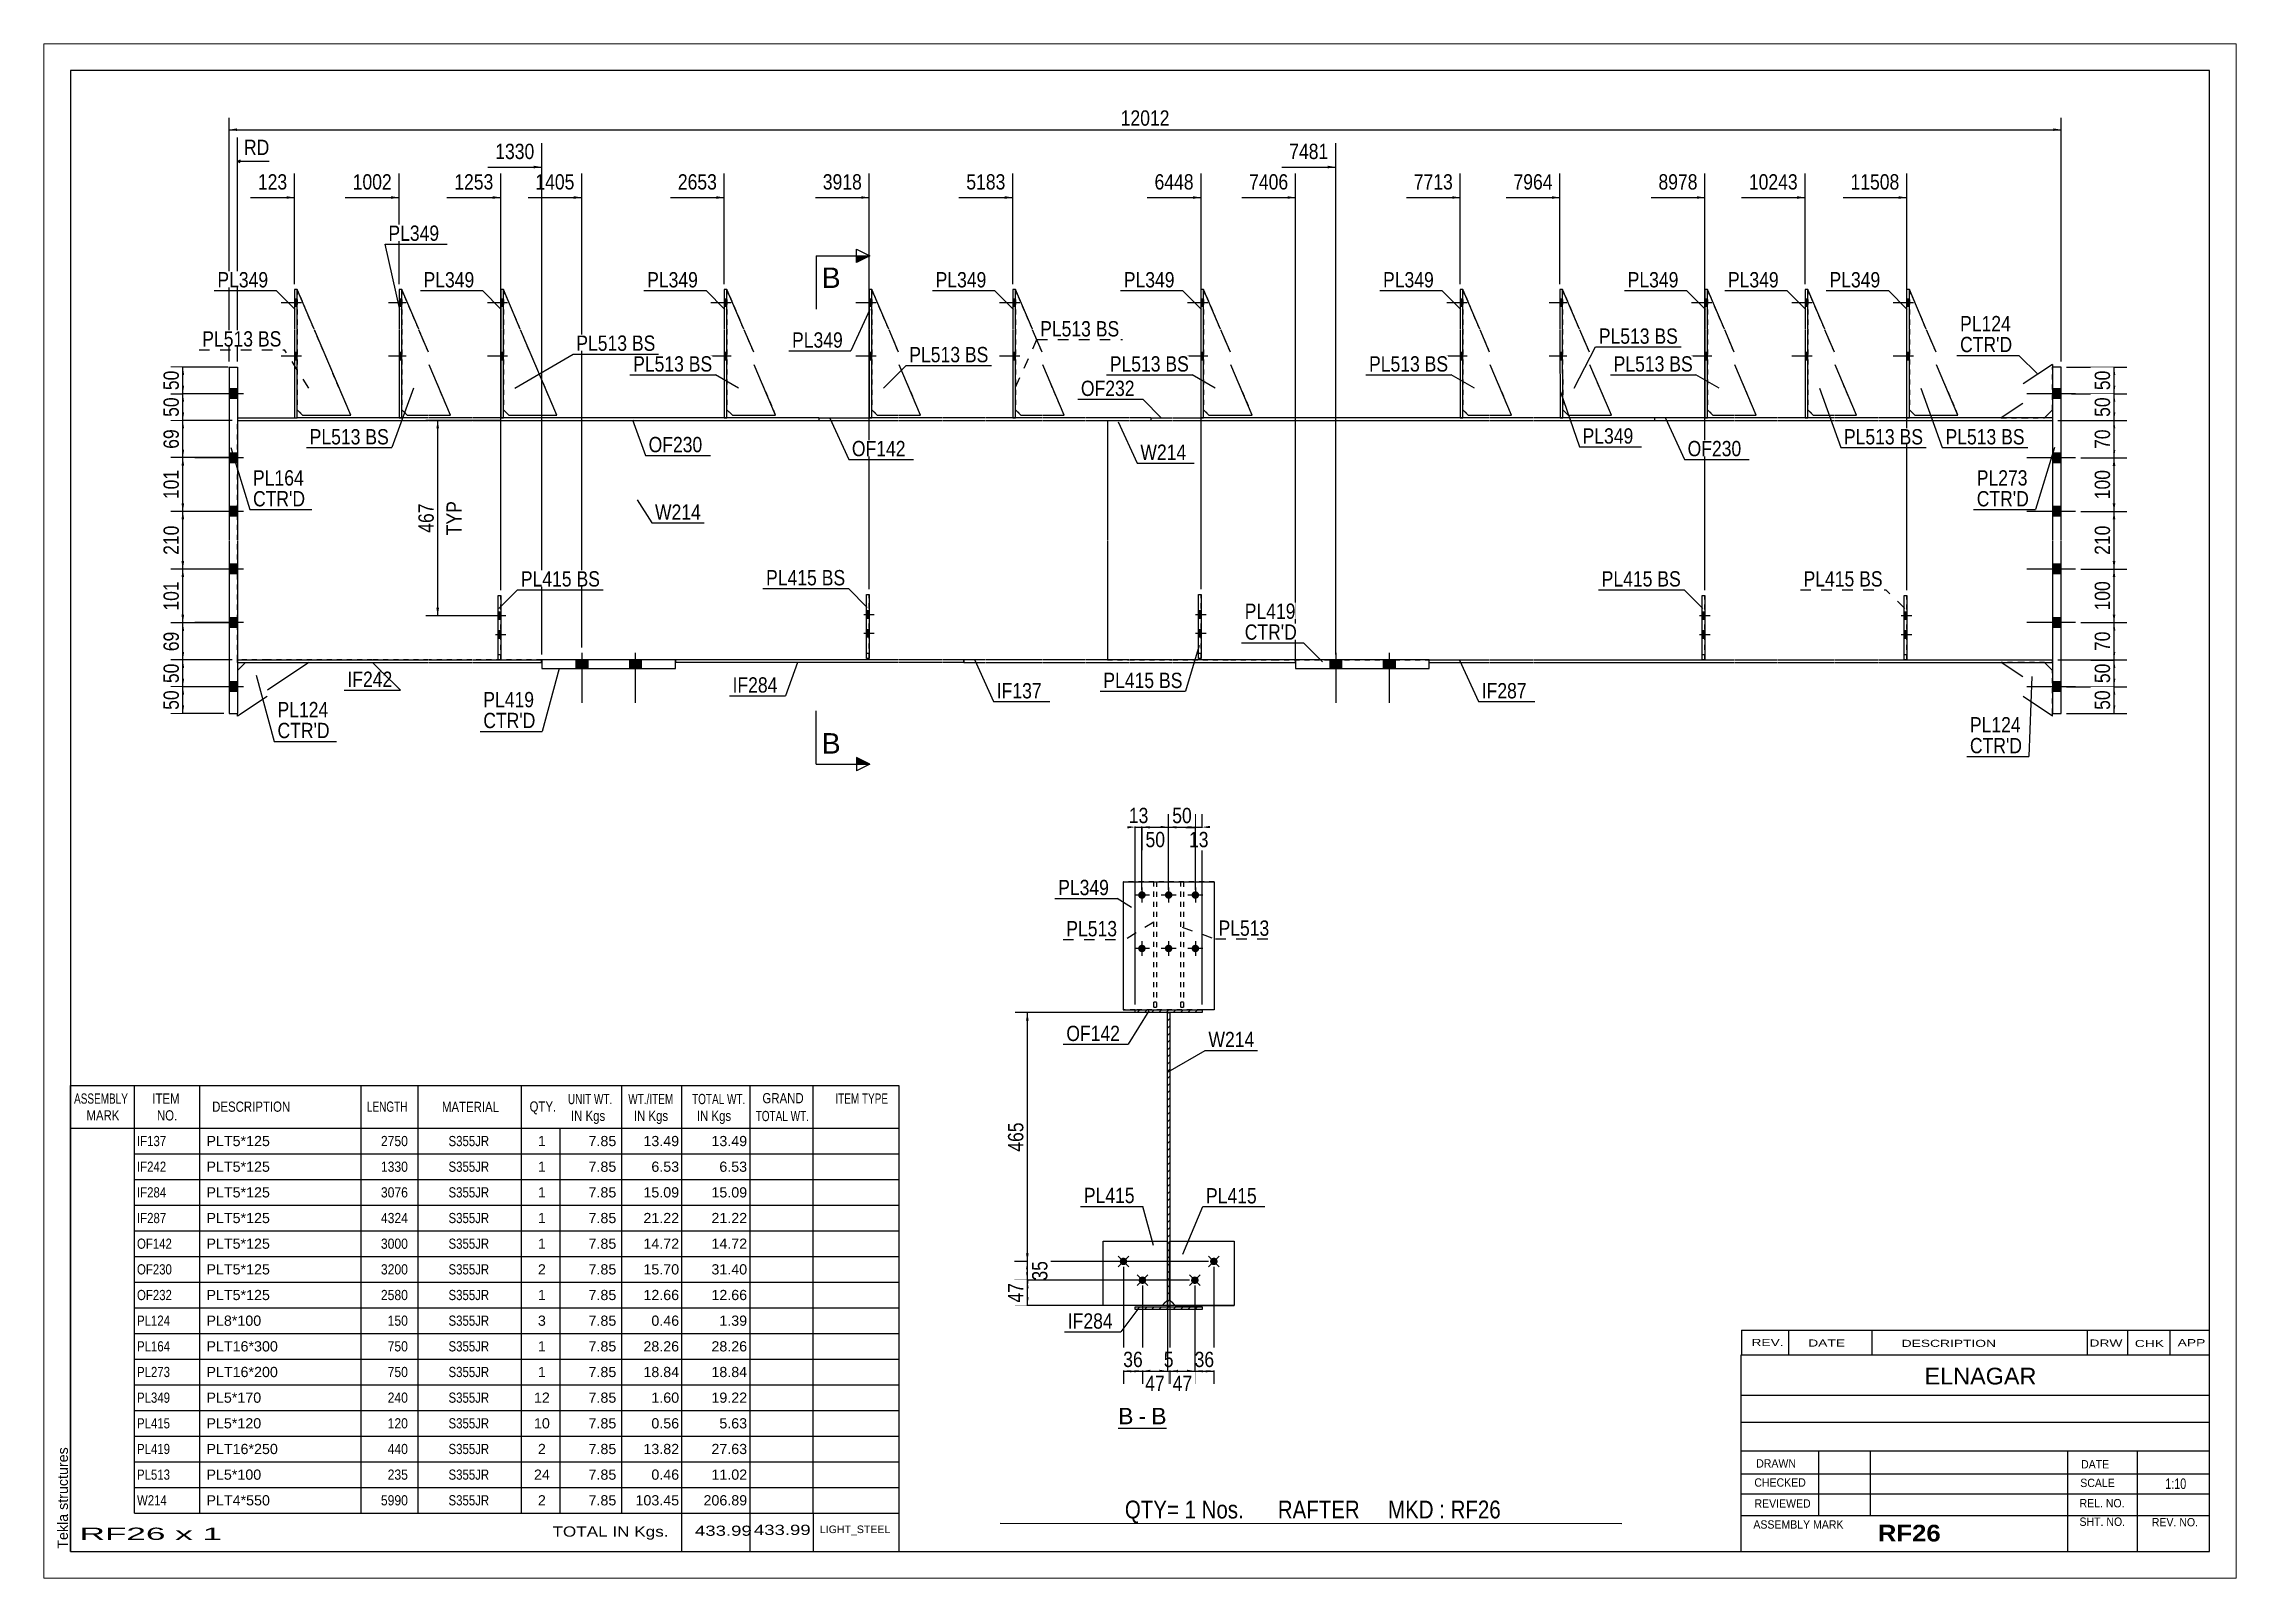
# Paper-space layout 'Layout1' of a CAD drawing. Header units: millimetres. Extents: x 0 to 410, y 0 to 287.
# The model-space entities are those that its viewports show. They can reach past a viewport. Long polylines and large blocks are cut down to what shows.
import ezdxf

# ---------------------------------------------------------------- set-up
doc = ezdxf.new("R2010")
doc.units = ezdxf.units.MM
doc.linetypes.add('DXK_LINE_DOT1', pattern=[1.8814, 0.9407, -0.9407])
doc.linetypes.add('DXK_LINE_DOT2', pattern=[3.9198, 1.9599, -1.9599])
doc.layers.add('Viewport layer', color=7, linetype='Continuous', plot=False)
doc.styles.add('Arial', font='ARIAL.TTF', dxfattribs={"height": 0.2})
doc.styles.add('Arial Bold', font='ARIALBD.TTF', dxfattribs={"height": 0.2})
doc.styles.add('Arial Narrow', font='ARIALN.TTF', dxfattribs={"height": 0.2})

# ---------------------------------------------------------------- blocks, each defined once
blk = doc.blocks.new('Unknown-627303152-1210')
at = {"color": 5, "linetype": 'Continuous'}
for p, q in [((368.76, 82.75), (-31.24, 82.75)), ((-31.24, 82.75), (-31.24, -194.25)), ((368.76, -194.25), (368.76, 82.75)), ((-31.24, -194.25), (368.76, -194.25))]:
    blk.add_line(p, q, dxfattribs=at)
at = {"color": 174, "linetype": 'Continuous', "style": 'Arial'}
blk.add_text('Tekla structures', height=1.9102, rotation=90, dxfattribs=at).set_placement((-31.74, -193.75))
blk = doc.blocks.new('Unknown-627303152-15 - 1230')
at = {"color": 7, "linetype": 'Continuous'}
blk.add_line((164.68, -171.21), (173.71, -171.21), dxfattribs=at)
at = {"color": 0, "linetype": 'Continuous'}
blk.add_wipeout([(167.53, -170.46), (167.53, -167.26), (164.68, -167.26), (164.68, -170.46)], dxfattribs=at)
blk.add_wipeout([(169.91, -170.46), (169.91, -167.26), (168.49, -167.26), (168.49, -170.46)], dxfattribs=at)
at = {"color": 96, "linetype": 'Continuous', "style": 'Arial'}
blk.add_text('B', height=3.06, dxfattribs=at).set_placement((164.68, -170.46))
at = {"color": 0, "linetype": 'Continuous'}
blk.add_wipeout([(173.71, -170.46), (173.71, -167.26), (170.87, -167.26), (170.87, -170.46)], dxfattribs=at)
at = {"color": 96, "linetype": 'Continuous', "style": 'Arial'}
for s, p in [('B', (170.87, -170.46)), ('-', (168.49, -170.46))]:
    blk.add_text(s, height=3.06, dxfattribs=at).set_placement(p)
blk = doc.blocks.new('Part-627303152-1890 - 1552')
at = {"color": 7, "linetype": 'DXK_LINE_DOT1'}
for p, q in [((48.71, -27.47), (48.71, -15.47)), ((48.71, -15.47), (49.21, -15.47)), ((49.21, -27.47), (49.21, -15.47)), ((48.71, -26.47), (49.21, -26.47)), ((49.21, -27.47), (48.71, -27.47))]:
    blk.add_line(p, q, dxfattribs=at)
blk = doc.blocks.new('Part-627303152-2757 - 1552')
at = {"color": 2, "linetype": 'Continuous'}
for p, q in [((121.78, 34.35), (118.61, 41.8)), ((123.62, 30.05), (121.83, 34.25)), ((127.72, 18.3), (123.72, 27.7)), ((118.62, 19.3), (119.62, 18.3)), ((119.62, 18.3), (123.62, 18.3)), ((123.72, 18.3), (127.72, 18.3))]:
    blk.add_line(p, q, dxfattribs=at)
blk = doc.blocks.new('Part-627303152-1850 - 1552')
at = {"color": 2, "linetype": 'Continuous'}
for p, q in [((273.91, -27.47), (273.91, -15.47)), ((273.91, -15.47), (274.41, -15.47)), ((274.41, -15.47), (274.41, -27.47)), ((274.41, -27.47), (273.91, -27.47))]:
    blk.add_line(p, q, dxfattribs=at)
blk = doc.blocks.new('Bolt-627303152-1978 - 1552')
at = {"color": 3, "linetype": 'DXK_LINE_DOT2'}
for p, q in [((119.07, -19.03), (115.77, -19.03)), ((118.12, -18.33), (117.62, -18.33)), ((118.12, -19.73), (117.62, -19.73)), ((119.07, -22.55), (115.77, -22.55)), ((118.12, -21.85), (117.62, -21.85)), ((118.12, -23.25), (117.62, -23.25))]:
    blk.add_line(p, q, dxfattribs=at)
blk = doc.blocks.new('Part-627303152-1924 - 1552')
at = {"color": 2, "linetype": 'Continuous'}
for p, q in [((222.86, -27.5), (197.86, -27.5)), ((197.86, -27.5), (197.86, -29.1)), ((222.86, -29.1), (222.86, -27.5)), ((197.86, -29.1), (222.86, -29.1))]:
    blk.add_line(p, q, dxfattribs=at)
blk = doc.blocks.new('Part-627303152-1860 - 1552')
at = {"color": 7, "linetype": 'DXK_LINE_DOT1'}
for p, q in [((179.67, -27.25), (179.67, -15.25)), ((179.67, -15.25), (180.17, -15.25)), ((180.17, -27.25), (180.17, -15.25)), ((179.67, -26.25), (180.17, -26.25)), ((180.17, -27.25), (179.67, -27.25))]:
    blk.add_line(p, q, dxfattribs=at)
blk = doc.blocks.new('Part-627303152-1796 - 1552')
at = {"color": 2, "linetype": 'Continuous'}
for p, q in [((229.15, 41.8), (228.65, 41.8)), ((228.65, 41.8), (228.65, 34.35)), ((229.15, 34.35), (229.15, 41.8)), ((228.65, 34.25), (228.65, 17.8)), ((229.15, 17.8), (229.15, 34.25)), ((228.65, 17.8), (229.15, 17.8))]:
    blk.add_line(p, q, dxfattribs=at)
blk = doc.blocks.new('Part-627303152-1603 - 1552')
at = {"color": 2, "linetype": 'Continuous'}
for p, q in [((162.67, 17.3), (162.67, -5.05)), ((162.67, -5.15), (162.67, -27.5))]:
    blk.add_line(p, q, dxfattribs=at)
at = {"color": 7, "linetype": 'DXK_LINE_DOT1'}
for p, q in [((162.67, 17.3), (166.67, 17.3)), ((166.77, 17.3), (174.77, 17.3)), ((174.87, 17.3), (185.66, 17.3)), ((185.76, 17.3), (193.76, 17.3)), ((193.86, 17.3), (234.15, 17.3)), ((234.25, 17.3), (242.25, 17.3)), ((242.35, 17.3), (252.81, 17.3)), ((252.91, 17.3), (260.91, 17.3)), ((261.01, 17.3), (269.01, 17.3)), ((269.11, 17.3), (279.9, 17.3)), ((280, 17.3), (288, 17.3)), ((288.1, 17.3), (298.65, 17.3)), ((298.75, 17.3), (306.75, 17.3)), ((306.85, 17.3), (317.64, 17.3)), ((317.74, 17.3), (325.74, 17.3)), ((325.84, 17.3), (333.84, 17.3)), ((333.94, 17.3), (339.44, 17.3)), ((339.44, 17.3), (339.44, -5.05)), ((339.44, -5.15), (339.44, -27.5)), ((162.67, -27.5), (166.67, -27.5)), ((166.77, -27.5), (174.77, -27.5)), ((174.87, -27.5), (185.66, -27.5)), ((185.76, -27.5), (193.76, -27.5)), ((193.86, -27.5), (234.15, -27.5)), ((234.25, -27.5), (242.25, -27.5)), ((242.35, -27.5), (252.81, -27.5)), ((252.91, -27.5), (260.91, -27.5)), ((261.01, -27.5), (269.01, -27.5)), ((269.11, -27.5), (279.9, -27.5)), ((280, -27.5), (288, -27.5)), ((288.1, -27.5), (298.65, -27.5)), ((298.75, -27.5), (306.75, -27.5)), ((306.85, -27.5), (317.64, -27.5)), ((317.74, -27.5), (325.74, -27.5)), ((325.84, -27.5), (333.84, -27.5)), ((333.94, -27.5), (339.44, -27.5))]:
    blk.add_line(p, q, dxfattribs=at)
blk = doc.blocks.new('Bolt-627303152-1968 - 1552')
at = {"linetype": 'Continuous'}
for points in [[(145.47, 38.6), (145.47, 40), (144.97, 40), (144.97, 38.6)], [(145.47, 38.6), (145.47, 40), (144.97, 40), (144.97, 38.6)], [(145.47, 38.6), (145.47, 40), (144.97, 40), (144.97, 38.6)], [(145.47, 28.6), (145.47, 30), (144.97, 30), (144.97, 28.6)], [(145.47, 28.6), (145.47, 30), (144.97, 30), (144.97, 28.6)], [(145.47, 28.6), (145.47, 30), (144.97, 30), (144.97, 28.6)]]:
    blk.add_hatch(color=3, dxfattribs=at).paths.add_polyline_path(points)
at = {"color": 3, "linetype": 'Continuous'}
for p, q in [((146.27, 39.3), (142.47, 39.3)), ((146.27, 39.3), (142.47, 39.3)), ((146.27, 39.3), (142.47, 39.3)), ((145.47, 40), (144.97, 40)), ((145.47, 40), (144.97, 40)), ((145.47, 40), (144.97, 40)), ((145.47, 38.6), (144.97, 38.6)), ((145.47, 38.6), (144.97, 38.6)), ((145.47, 38.6), (144.97, 38.6)), ((146.27, 29.3), (142.47, 29.3)), ((146.27, 29.3), (142.47, 29.3)), ((146.27, 29.3), (142.47, 29.3)), ((145.47, 30), (144.97, 30)), ((145.47, 30), (144.97, 30)), ((145.47, 30), (144.97, 30)), ((145.47, 28.6), (144.97, 28.6)), ((145.47, 28.6), (144.97, 28.6)), ((145.47, 28.6), (144.97, 28.6))]:
    blk.add_line(p, q, dxfattribs=at)
blk = doc.blocks.new('Part-627303152-1791 - 1552')
at = {"color": 2, "linetype": 'Continuous'}
for p, q in [((145.47, 41.8), (144.97, 41.8)), ((144.97, 41.8), (144.97, 34.35)), ((145.47, 34.35), (145.47, 41.8)), ((144.97, 34.25), (144.97, 17.8)), ((145.47, 17.8), (145.47, 34.25)), ((144.97, 17.8), (145.47, 17.8))]:
    blk.add_line(p, q, dxfattribs=at)
blk = doc.blocks.new('Part-627303152-1727 - 1552')
at = {"color": 2, "linetype": 'Continuous'}
for p, q in [((341.04, 27.3), (339.44, 27.3)), ((339.44, 27.3), (339.44, -5.05)), ((341.04, -5.05), (341.04, 27.3)), ((339.44, -5.15), (339.44, -37.5)), ((341.04, -37.5), (341.04, -5.15)), ((339.44, -37.5), (341.04, -37.5))]:
    blk.add_line(p, q, dxfattribs=at)
blk = doc.blocks.new('Part-627303152-1559 - 1552')
at = {"color": 2, "linetype": 'Continuous'}
for p, q in [((0, 17.8), (5.5, 17.8)), ((0, 17.3), (5.5, 17.3)), ((5.6, 17.8), (10.65, 17.8)), ((5.6, 17.3), (25.15, 17.3)), ((25.15, 17.8), (11.15, 17.8)), ((30.21, 17.8), (25.25, 17.8)), ((25.25, 17.3), (35.71, 17.3)), ((35.71, 17.8), (30.71, 17.8)), ((43.81, 17.8), (35.81, 17.8)), ((35.81, 17.3), (43.81, 17.3)), ((49.2, 17.8), (43.91, 17.8)), ((43.91, 17.3), (85.87, 17.3)), ((85.87, 17.8), (49.7, 17.8)), ((91.02, 17.8), (85.97, 17.8)), ((85.97, 17.3), (96.52, 17.3)), ((96.52, 17.8), (91.52, 17.8)), ((104.62, 17.8), (96.62, 17.8)), ((96.62, 17.3), (104.62, 17.3)), ((108.72, 17.8), (104.72, 17.8)), ((104.72, 17.3), (108.72, 17.3)), ((108.72, 17.8), (108.72, 17.3))]:
    blk.add_line(p, q, dxfattribs=at)
at = {"color": 7, "linetype": 'DXK_LINE_DOT1'}
for p, q in [((0, 17.8), (0, 17.3)), ((10.65, 17.8), (11.15, 17.8)), ((30.71, 17.8), (30.21, 17.8)), ((49.7, 17.8), (49.2, 17.8)), ((91.52, 17.8), (91.02, 17.8))]:
    blk.add_line(p, q, dxfattribs=at)
blk = doc.blocks.new('Part-627303152-1870 - 1552')
at = {"color": 2, "linetype": 'Continuous'}
for p, q in [((118.61, 41.8), (118.11, 41.8)), ((118.11, 41.8), (118.11, 34.35)), ((118.61, 34.35), (118.61, 41.8)), ((118.11, 34.25), (118.12, 17.8)), ((118.62, 17.8), (118.61, 34.25)), ((118.12, 17.8), (118.62, 17.8))]:
    blk.add_line(p, q, dxfattribs=at)
blk = doc.blocks.new('Part-627303152-1958 - 1552')
at = {"color": 2, "linetype": 'Continuous'}
for p, q in [((274.89, 41.8), (274.39, 41.8)), ((274.39, 41.8), (274.4, 34.35)), ((274.9, 34.35), (274.89, 41.8)), ((274.4, 34.25), (274.4, 17.8)), ((274.9, 17.8), (274.9, 34.25)), ((274.4, 17.8), (274.9, 17.8))]:
    blk.add_line(p, q, dxfattribs=at)
blk = doc.blocks.new('Part-627303152-1581 - 1552')
at = {"color": 2, "linetype": 'Continuous'}
for p, q in [((139.82, -27.5), (135.82, -27.5)), ((135.82, -28), (135.82, -27.5)), ((135.82, -28), (139.82, -28)), ((150.47, -27.5), (139.92, -27.5)), ((139.92, -28), (150.47, -28)), ((158.57, -27.5), (150.57, -27.5)), ((150.57, -28), (158.57, -28)), ((166.67, -27.5), (158.67, -27.5)), ((158.67, -28), (166.67, -28)), ((174.77, -27.5), (166.77, -27.5)), ((166.77, -28), (174.77, -28)), ((185.66, -27.5), (174.87, -27.5)), ((174.87, -28), (185.66, -28)), ((193.76, -27.5), (185.76, -27.5)), ((185.76, -28), (193.76, -28)), ((197.86, -27.5), (193.86, -27.5)), ((193.86, -28), (197.86, -28))]:
    blk.add_line(p, q, dxfattribs=at)
at = {"color": 7, "linetype": 'DXK_LINE_DOT1'}
blk.add_line((197.86, -28), (197.86, -27.5), dxfattribs=at)
blk = doc.blocks.new('Part-627303152-1625 - 1552')
at = {"color": 2, "linetype": 'Continuous'}
for p, q in [((170.77, 17.8), (170.77, 17.3)), ((170.77, 17.8), (174.77, 17.8)), ((170.77, 17.3), (174.77, 17.3)), ((174.87, 17.8), (180.16, 17.8)), ((174.87, 17.3), (185.66, 17.3)), ((185.66, 17.8), (180.66, 17.8)), ((193.76, 17.8), (185.76, 17.8)), ((185.76, 17.3), (193.76, 17.3)), ((228.65, 17.8), (193.86, 17.8)), ((193.86, 17.3), (234.15, 17.3)), ((234.15, 17.8), (229.15, 17.8)), ((242.25, 17.8), (234.25, 17.8)), ((234.25, 17.3), (242.25, 17.3)), ((247.31, 17.8), (242.35, 17.8)), ((242.35, 17.3), (252.81, 17.3)), ((252.81, 17.8), (247.81, 17.8)), ((260.91, 17.8), (252.91, 17.8)), ((252.91, 17.3), (260.91, 17.3)), ((265.01, 17.8), (261.01, 17.8)), ((261.01, 17.3), (265.01, 17.3)), ((265.01, 17.8), (265.01, 17.3))]:
    blk.add_line(p, q, dxfattribs=at)
at = {"color": 7, "linetype": 'DXK_LINE_DOT1'}
for p, q in [((180.66, 17.8), (180.16, 17.8)), ((229.15, 17.8), (228.65, 17.8)), ((247.81, 17.8), (247.31, 17.8))]:
    blk.add_line(p, q, dxfattribs=at)
blk = doc.blocks.new('Part-627303152-1953 - 1552')
at = {"color": 2, "linetype": 'Continuous'}
for p, q in [((81.87, -27.5), (56.87, -27.5)), ((56.87, -27.5), (56.87, -29.1)), ((81.87, -29.1), (81.87, -27.5)), ((56.87, -29.1), (81.87, -29.1))]:
    blk.add_line(p, q, dxfattribs=at)
blk = doc.blocks.new('Part-627303152-1630 - 1552')
at = {"color": 2, "linetype": 'Continuous'}
for p, q in [((85.87, -27.5), (81.87, -27.5)), ((85.87, -28), (81.87, -28)), ((96.52, -27.5), (85.97, -27.5)), ((96.52, -28), (85.97, -28)), ((104.62, -27.5), (96.62, -27.5)), ((104.62, -28), (96.62, -28)), ((112.72, -27.5), (104.72, -27.5)), ((112.72, -28), (104.72, -28)), ((123.62, -27.5), (112.82, -27.5)), ((123.62, -28), (112.82, -28)), ((131.72, -27.5), (123.72, -27.5)), ((131.72, -28), (123.72, -28)), ((135.82, -27.5), (131.82, -27.5)), ((135.82, -28), (131.82, -28)), ((135.82, -27.5), (135.82, -28))]:
    blk.add_line(p, q, dxfattribs=at)
at = {"color": 7, "linetype": 'DXK_LINE_DOT1'}
blk.add_line((81.87, -27.5), (81.87, -28), dxfattribs=at)
blk = doc.blocks.new('Part-627303152-1855 - 1552')
at = {"color": 2, "linetype": 'Continuous'}
for p, q in [((180.66, 41.8), (180.16, 41.8)), ((180.16, 41.8), (180.16, 34.35)), ((180.66, 34.35), (180.66, 41.8)), ((180.16, 34.25), (180.16, 17.8)), ((180.66, 17.8), (180.66, 34.25)), ((180.16, 17.8), (180.66, 17.8))]:
    blk.add_line(p, q, dxfattribs=at)
blk = doc.blocks.new('Part-627303152-1776 - 1552')
at = {"color": 2, "linetype": 'Continuous'}
for p, q in [((1.5, -28), (0, -29.5)), ((13.31, -28), (5.6, -33.14)), ((5.5, -34.33), (0, -38)), ((0, -38), (0, -37.5))]:
    blk.add_line(p, q, dxfattribs=at)
at = {"color": 7, "linetype": 'DXK_LINE_DOT1'}
for p, q in [((1.5, -28), (5.5, -28)), ((5.6, -28), (13.31, -28)), ((0, -29.5), (0, -37.5))]:
    blk.add_line(p, q, dxfattribs=at)
blk = doc.blocks.new('Part-627303152-1652 - 1552')
at = {"color": 2, "linetype": 'Continuous'}
for p, q in [((222.86, -27.5), (234.15, -27.5)), ((222.86, -28), (234.15, -28)), ((234.25, -27.5), (242.25, -27.5)), ((234.25, -28), (242.25, -28)), ((242.35, -27.5), (252.81, -27.5)), ((242.35, -28), (252.81, -28)), ((252.91, -27.5), (260.91, -27.5)), ((252.91, -28), (260.91, -28)), ((261.01, -27.5), (269.01, -27.5)), ((261.01, -28), (269.01, -28)), ((269.11, -27.5), (279.9, -27.5)), ((269.11, -28), (279.9, -28)), ((280, -27.5), (288, -27.5)), ((280, -28), (288, -28)), ((288.1, -27.5), (298.65, -27.5)), ((288.1, -28), (298.65, -28)), ((298.75, -27.5), (306.75, -27.5)), ((298.75, -28), (306.75, -28)), ((306.85, -27.5), (317.64, -27.5)), ((306.85, -28), (317.64, -28)), ((317.74, -27.5), (325.74, -27.5)), ((317.74, -28), (325.74, -28)), ((325.84, -27.5), (333.84, -27.5)), ((325.84, -28), (333.84, -28)), ((333.94, -27.5), (339.44, -27.5)), ((333.94, -28), (339.44, -28))]:
    blk.add_line(p, q, dxfattribs=at)
at = {"color": 7, "linetype": 'DXK_LINE_DOT1'}
for p, q in [((222.86, -28), (222.86, -27.5)), ((339.44, -28), (339.44, -27.5))]:
    blk.add_line(p, q, dxfattribs=at)
blk = doc.blocks.new('Part-627303152-1674 - 1552')
at = {"color": 2, "linetype": 'Continuous'}
for p, q in [((265.01, 17.8), (265.01, 17.3)), ((269.01, 17.8), (265.01, 17.8)), ((265.01, 17.3), (269.01, 17.3)), ((274.4, 17.8), (269.11, 17.8)), ((269.11, 17.3), (279.9, 17.3)), ((279.9, 17.8), (274.9, 17.8)), ((288, 17.8), (280, 17.8)), ((280, 17.3), (288, 17.3)), ((293.15, 17.8), (288.1, 17.8)), ((288.1, 17.3), (298.65, 17.3)), ((298.65, 17.8), (293.65, 17.8)), ((306.75, 17.8), (298.75, 17.8)), ((298.75, 17.3), (306.75, 17.3)), ((312.14, 17.8), (306.85, 17.8)), ((306.85, 17.3), (317.64, 17.3)), ((317.64, 17.8), (312.64, 17.8)), ((325.74, 17.8), (317.74, 17.8)), ((317.74, 17.3), (325.74, 17.3)), ((333.84, 17.8), (325.84, 17.8)), ((325.84, 17.3), (333.84, 17.3)), ((339.44, 17.8), (333.94, 17.8)), ((333.94, 17.3), (339.44, 17.3))]:
    blk.add_line(p, q, dxfattribs=at)
at = {"color": 7, "linetype": 'DXK_LINE_DOT1'}
for p, q in [((274.9, 17.8), (274.4, 17.8)), ((293.65, 17.8), (293.15, 17.8)), ((312.64, 17.8), (312.14, 17.8)), ((339.44, 17.8), (339.44, 17.3))]:
    blk.add_line(p, q, dxfattribs=at)
blk = doc.blocks.new('Part-627303152-1895 - 1552')
at = {"color": 2, "linetype": 'Continuous'}
for p, q in [((48.71, -27.47), (48.71, -15.47)), ((48.71, -15.47), (49.21, -15.47)), ((49.21, -15.47), (49.21, -27.47)), ((49.21, -27.47), (48.71, -27.47))]:
    blk.add_line(p, q, dxfattribs=at)
blk = doc.blocks.new('Part-627303152-1756 - 1552')
at = {"color": 2, "linetype": 'Continuous'}
for p, q in [((339.44, 27.8), (333.94, 24.13)), ((339.44, 27.8), (339.44, 27.3)), ((333.84, 20.47), (329.84, 17.8)), ((337.94, 17.8), (339.44, 19.3))]:
    blk.add_line(p, q, dxfattribs=at)
at = {"color": 7, "linetype": 'DXK_LINE_DOT1'}
for p, q in [((339.44, 19.3), (339.44, 27.3)), ((329.84, 17.8), (333.84, 17.8)), ((333.94, 17.8), (337.94, 17.8))]:
    blk.add_line(p, q, dxfattribs=at)
blk = doc.blocks.new('Part-627303152-1761 - 1552')
at = {"color": 2, "linetype": 'Continuous'}
for p, q in [((333.84, -30.67), (329.84, -28)), ((339.44, -29.5), (337.94, -28)), ((339.44, -38), (333.94, -34.33)), ((339.44, -38), (339.44, -37.5))]:
    blk.add_line(p, q, dxfattribs=at)
at = {"color": 7, "linetype": 'DXK_LINE_DOT1'}
for p, q in [((333.84, -28), (329.84, -28)), ((337.94, -28), (333.94, -28)), ((339.44, -37.5), (339.44, -29.5))]:
    blk.add_line(p, q, dxfattribs=at)
blk = doc.blocks.new('Bolt-627303152-1965 - 1552')
at = {"linetype": 'Continuous'}
for points in [[(-1.6, 23.2), (-1.6, 21.4), (0, 21.4), (0, 23.2)], [(-1.6, 23.2), (-1.6, 21.4), (0, 21.4), (0, 23.2)], [(-1.6, 11.2), (-1.6, 9.4), (0, 9.4), (0, 11.2)], [(-1.6, 11.2), (-1.6, 9.4), (0, 9.4), (0, 11.2)], [(-1.6, 1.2), (-1.6, -0.6), (0, -0.6), (0, 1.2)], [(-1.6, 1.2), (-1.6, -0.6), (0, -0.6), (0, 1.2)], [(-1.6, -9.6), (-1.6, -11.4), (0, -11.4), (0, -9.6)], [(-1.6, -9.6), (-1.6, -11.4), (0, -11.4), (0, -9.6)], [(-1.6, -19.6), (-1.6, -21.4), (0, -21.4), (0, -19.6)], [(-1.6, -19.6), (-1.6, -21.4), (0, -21.4), (0, -19.6)], [(-1.6, -31.6), (-1.6, -33.4), (0, -33.4), (0, -31.6)], [(-1.6, -31.6), (-1.6, -33.4), (0, -33.4), (0, -31.6)]]:
    blk.add_hatch(color=3, dxfattribs=at).paths.add_polyline_path(points)
at = {"color": 3, "linetype": 'Continuous'}
for p, q in [((1.07, 22.3), (-8, 22.3)), ((1.07, 22.3), (-8, 22.3)), ((0, 23.2), (-1.6, 23.2)), ((0, 23.2), (-1.6, 23.2)), ((0, 21.4), (-1.6, 21.4)), ((0, 21.4), (-1.6, 21.4)), ((1.07, 10.3), (-8, 10.3)), ((1.07, 10.3), (-8, 10.3)), ((0, 11.2), (-1.6, 11.2)), ((0, 11.2), (-1.6, 11.2)), ((0, 9.4), (-1.6, 9.4)), ((0, 9.4), (-1.6, 9.4)), ((1.07, 0.3), (-8, 0.3)), ((1.07, 0.3), (-8, 0.3)), ((0, 1.2), (-1.6, 1.2)), ((0, 1.2), (-1.6, 1.2)), ((0, -0.6), (-1.6, -0.6)), ((0, -0.6), (-1.6, -0.6)), ((1.07, -10.5), (-8, -10.5)), ((1.07, -10.5), (-8, -10.5)), ((0, -9.6), (-1.6, -9.6)), ((0, -9.6), (-1.6, -9.6)), ((0, -11.4), (-1.6, -11.4)), ((0, -11.4), (-1.6, -11.4)), ((0, -19.6), (-1.6, -19.6)), ((0, -19.6), (-1.6, -19.6)), ((1.07, -20.5), (-8, -20.5)), ((1.07, -20.5), (-8, -20.5)), ((0, -21.4), (-1.6, -21.4)), ((0, -21.4), (-1.6, -21.4)), ((1.07, -32.5), (-8, -32.5)), ((1.07, -32.5), (-8, -32.5)), ((0, -31.6), (-1.6, -31.6)), ((0, -31.6), (-1.6, -31.6)), ((0, -33.4), (-1.6, -33.4)), ((0, -33.4), (-1.6, -33.4))]:
    blk.add_line(p, q, dxfattribs=at)
blk = doc.blocks.new('Part-627303152-1766 - 1552')
at = {"color": 2, "linetype": 'Continuous'}
for p, q in [((-1.6, 27.3), (0, 27.3)), ((-1.6, 27.3), (-1.6, -5.05)), ((0, 27.3), (0, -5.05)), ((-1.6, -5.15), (-1.6, -37.5)), ((0, -5.15), (0, -37.5)), ((-1.6, -37.5), (0, -37.5))]:
    blk.add_line(p, q, dxfattribs=at)
blk = doc.blocks.new('Part-627303152-1963 - 1552')
at = {"color": 7, "linetype": 'DXK_LINE_DOT1'}
for p, q in [((0, -5.05), (0, 17.3)), ((0, 17.3), (5.5, 17.3)), ((5.6, 17.3), (25.15, 17.3)), ((25.25, 17.3), (35.71, 17.3)), ((35.81, 17.3), (43.81, 17.3)), ((43.91, 17.3), (85.87, 17.3)), ((85.97, 17.3), (96.52, 17.3)), ((96.62, 17.3), (104.62, 17.3)), ((104.72, 17.3), (112.72, 17.3)), ((112.82, 17.3), (123.62, 17.3)), ((123.72, 17.3), (131.72, 17.3)), ((131.82, 17.3), (139.82, 17.3)), ((139.92, 17.3), (150.47, 17.3)), ((150.57, 17.3), (158.57, 17.3)), ((158.67, 17.3), (162.67, 17.3)), ((0, -27.5), (0, -5.15)), ((5.5, -27.5), (0, -27.5)), ((25.15, -27.5), (5.6, -27.5)), ((35.71, -27.5), (25.25, -27.5)), ((43.81, -27.5), (35.81, -27.5)), ((56.86, -27.5), (43.91, -27.5)), ((85.87, -27.5), (56.87, -27.5)), ((96.52, -27.5), (85.97, -27.5)), ((104.62, -27.5), (96.62, -27.5)), ((112.72, -27.5), (104.72, -27.5)), ((123.62, -27.5), (112.82, -27.5)), ((131.72, -27.5), (123.72, -27.5)), ((139.82, -27.5), (131.82, -27.5)), ((150.47, -27.5), (139.92, -27.5)), ((158.57, -27.5), (150.57, -27.5)), ((162.67, -27.5), (158.67, -27.5))]:
    blk.add_line(p, q, dxfattribs=at)
at = {"color": 2, "linetype": 'Continuous'}
for p, q in [((162.67, 17.3), (162.67, -5.05)), ((162.67, -5.15), (162.67, -27.5)), ((56.87, -27.5), (56.86, -27.5))]:
    blk.add_line(p, q, dxfattribs=at)
blk = doc.blocks.new('Bolt-627303152-1966 - 1552')
at = {"linetype": 'Continuous'}
for points in [[(312.64, 38.6), (312.64, 40), (312.14, 40), (312.14, 38.6)], [(312.64, 38.6), (312.64, 40), (312.14, 40), (312.14, 38.6)], [(312.64, 38.6), (312.64, 40), (312.14, 40), (312.14, 38.6)], [(312.64, 28.6), (312.64, 30), (312.14, 30), (312.14, 28.6)], [(312.64, 28.6), (312.64, 30), (312.14, 30), (312.14, 28.6)], [(312.64, 28.6), (312.64, 30), (312.14, 30), (312.14, 28.6)]]:
    blk.add_hatch(color=3, dxfattribs=at).paths.add_polyline_path(points)
at = {"color": 3, "linetype": 'Continuous'}
for p, q in [((313.44, 39.3), (309.64, 39.3)), ((313.44, 39.3), (309.64, 39.3)), ((313.44, 39.3), (309.64, 39.3)), ((312.64, 40), (312.14, 40)), ((312.64, 40), (312.14, 40)), ((312.64, 40), (312.14, 40)), ((312.64, 38.6), (312.14, 38.6)), ((312.64, 38.6), (312.14, 38.6)), ((312.64, 38.6), (312.14, 38.6)), ((313.44, 29.3), (309.64, 29.3)), ((313.44, 29.3), (309.64, 29.3)), ((313.44, 29.3), (309.64, 29.3)), ((312.64, 30), (312.14, 30)), ((312.64, 30), (312.14, 30)), ((312.64, 30), (312.14, 30)), ((312.64, 28.6), (312.14, 28.6)), ((312.64, 28.6), (312.14, 28.6)), ((312.64, 28.6), (312.14, 28.6))]:
    blk.add_line(p, q, dxfattribs=at)
blk = doc.blocks.new('Part-627303152-1781 - 1552')
at = {"color": 2, "linetype": 'Continuous'}
for p, q in [((312.64, 41.8), (312.14, 41.8)), ((312.14, 41.8), (312.14, 34.35)), ((312.64, 34.35), (312.64, 41.8)), ((312.14, 34.25), (312.14, 17.8)), ((312.64, 17.8), (312.64, 34.25)), ((312.14, 17.8), (312.64, 17.8))]:
    blk.add_line(p, q, dxfattribs=at)
blk = doc.blocks.new('Part-627303152-1786 - 1552')
at = {"color": 2, "linetype": 'Continuous'}
for p, q in [((91.52, 41.8), (91.02, 41.8)), ((91.02, 41.8), (91.02, 34.35)), ((91.52, 34.35), (91.52, 41.8)), ((91.02, 34.25), (91.02, 17.8)), ((91.52, 17.8), (91.52, 34.25)), ((91.02, 17.8), (91.52, 17.8))]:
    blk.add_line(p, q, dxfattribs=at)
blk = doc.blocks.new('Part-627303152-2755 - 1552')
at = {"color": 7, "linetype": 'DXK_LINE_DOT1'}
for p, q in [((91.52, 41.8), (91.52, 34.35)), ((94.69, 34.35), (91.52, 41.8)), ((91.52, 34.35), (91.52, 19.3)), ((96.52, 30.05), (94.73, 34.25)), ((100.62, 18.3), (96.62, 27.7)), ((91.52, 19.3), (92.52, 18.3)), ((92.52, 18.3), (96.52, 18.3)), ((96.62, 18.3), (100.62, 18.3))]:
    blk.add_line(p, q, dxfattribs=at)
blk = doc.blocks.new('Part-627303152-1865 - 1552')
at = {"color": 2, "linetype": 'Continuous'}
for p, q in [((179.67, -27.25), (179.67, -15.25)), ((179.67, -15.25), (180.17, -15.25)), ((180.17, -15.25), (180.17, -27.25)), ((180.17, -27.25), (179.67, -27.25))]:
    blk.add_line(p, q, dxfattribs=at)
blk = doc.blocks.new('Part-627303152-1801 - 1552')
at = {"color": 2, "linetype": 'Continuous'}
for p, q in [((293.65, 41.8), (293.15, 41.8)), ((293.15, 41.8), (293.15, 34.35)), ((293.65, 34.35), (293.65, 41.8)), ((293.15, 34.25), (293.15, 17.8)), ((293.65, 17.8), (293.65, 34.25)), ((293.15, 17.8), (293.65, 17.8))]:
    blk.add_line(p, q, dxfattribs=at)
blk = doc.blocks.new('Part-627303152-1828 - 1552')
at = {"color": 7, "linetype": 'DXK_LINE_DOT1'}
for p, q in [((273.91, -27.47), (273.91, -15.47)), ((273.91, -15.47), (274.41, -15.47)), ((274.41, -27.47), (274.41, -15.47)), ((273.91, -26.47), (274.41, -26.47)), ((274.41, -27.47), (273.91, -27.47))]:
    blk.add_line(p, q, dxfattribs=at)
blk = doc.blocks.new('Part-627303152-1875 - 1552')
at = {"color": 7, "linetype": 'DXK_LINE_DOT1'}
for p, q in [((117.63, -27.25), (117.62, -15.25)), ((117.62, -15.25), (118.12, -15.25)), ((118.13, -27.25), (118.12, -15.25)), ((117.63, -26.25), (118.13, -26.25)), ((118.13, -27.25), (117.63, -27.25))]:
    blk.add_line(p, q, dxfattribs=at)
blk = doc.blocks.new('Part-627303152-2763 - 1552')
at = {"color": 2, "linetype": 'Continuous'}
for p, q in [((232.32, 34.35), (229.15, 41.8)), ((234.15, 30.05), (232.36, 34.25)), ((238.25, 18.3), (234.25, 27.7)), ((229.15, 19.3), (230.15, 18.3)), ((230.15, 18.3), (234.15, 18.3)), ((234.25, 18.3), (238.25, 18.3))]:
    blk.add_line(p, q, dxfattribs=at)
blk = doc.blocks.new('Part-627303152-1880 - 1552')
at = {"color": 2, "linetype": 'Continuous'}
for p, q in [((117.63, -27.25), (117.62, -15.25)), ((117.62, -15.25), (118.12, -15.25)), ((118.12, -15.25), (118.13, -27.25)), ((118.13, -27.25), (117.63, -27.25))]:
    blk.add_line(p, q, dxfattribs=at)
blk = doc.blocks.new('Part-627303152-1885 - 1552')
at = {"color": 2, "linetype": 'Continuous'}
for p, q in [((49.7, 41.8), (49.2, 41.8)), ((49.2, 41.8), (49.2, 34.35)), ((49.7, 34.35), (49.7, 41.8)), ((49.2, 34.25), (49.2, 17.8)), ((49.7, 17.8), (49.7, 34.25)), ((49.2, 17.8), (49.7, 17.8))]:
    blk.add_line(p, q, dxfattribs=at)
blk = doc.blocks.new('Bolt-627303152-1964 - 1552')
at = {"linetype": 'Continuous'}
for points in [[(339.44, 23.2), (339.44, 21.4), (341.04, 21.4), (341.04, 23.2)], [(339.44, 23.2), (339.44, 21.4), (341.04, 21.4), (341.04, 23.2)], [(339.44, 11.2), (339.44, 9.4), (341.04, 9.4), (341.04, 11.2)], [(339.44, 11.2), (339.44, 9.4), (341.04, 9.4), (341.04, 11.2)], [(339.44, 1.2), (339.44, -0.6), (341.04, -0.6), (341.04, 1.2)], [(339.44, 1.2), (339.44, -0.6), (341.04, -0.6), (341.04, 1.2)], [(339.44, -9.6), (339.44, -11.4), (341.04, -11.4), (341.04, -9.6)], [(339.44, -9.6), (339.44, -11.4), (341.04, -11.4), (341.04, -9.6)], [(339.44, -19.6), (339.44, -21.4), (341.04, -21.4), (341.04, -19.6)], [(339.44, -19.6), (339.44, -21.4), (341.04, -21.4), (341.04, -19.6)], [(339.44, -31.6), (339.44, -33.4), (341.04, -33.4), (341.04, -31.6)], [(339.44, -31.6), (339.44, -33.4), (341.04, -33.4), (341.04, -31.6)]]:
    blk.add_hatch(color=3, dxfattribs=at).paths.add_polyline_path(points)
at = {"color": 3, "linetype": 'Continuous'}
for p, q in [((343.72, 22.3), (334.64, 22.3)), ((343.72, 22.3), (334.64, 22.3)), ((341.04, 23.2), (339.44, 23.2)), ((341.04, 23.2), (339.44, 23.2)), ((341.04, 21.4), (339.44, 21.4)), ((341.04, 21.4), (339.44, 21.4)), ((343.72, 10.3), (334.64, 10.3)), ((343.72, 10.3), (334.64, 10.3)), ((341.04, 11.2), (339.44, 11.2)), ((341.04, 11.2), (339.44, 11.2)), ((341.04, 9.4), (339.44, 9.4)), ((341.04, 9.4), (339.44, 9.4)), ((343.72, 0.3), (334.64, 0.3)), ((343.72, 0.3), (334.64, 0.3)), ((341.04, 1.2), (339.44, 1.2)), ((341.04, 1.2), (339.44, 1.2)), ((341.04, -0.6), (339.44, -0.6)), ((341.04, -0.6), (339.44, -0.6)), ((343.72, -10.5), (334.64, -10.5)), ((343.72, -10.5), (334.64, -10.5)), ((341.04, -9.6), (339.44, -9.6)), ((341.04, -9.6), (339.44, -9.6)), ((341.04, -11.4), (339.44, -11.4)), ((341.04, -11.4), (339.44, -11.4)), ((341.04, -19.6), (339.44, -19.6)), ((341.04, -19.6), (339.44, -19.6)), ((343.72, -20.5), (334.64, -20.5)), ((343.72, -20.5), (334.64, -20.5)), ((341.04, -21.4), (339.44, -21.4)), ((341.04, -21.4), (339.44, -21.4)), ((343.72, -32.5), (334.64, -32.5)), ((343.72, -32.5), (334.64, -32.5)), ((341.04, -31.6), (339.44, -31.6)), ((341.04, -31.6), (339.44, -31.6)), ((341.04, -33.4), (339.44, -33.4)), ((341.04, -33.4), (339.44, -33.4))]:
    blk.add_line(p, q, dxfattribs=at)
blk = doc.blocks.new('Bolt-627303152-1967 - 1552')
at = {"linetype": 'Continuous'}
for points in [[(91.52, 38.6), (91.52, 40), (91.02, 40), (91.02, 38.6)], [(91.52, 38.6), (91.52, 40), (91.02, 40), (91.02, 38.6)], [(91.52, 38.6), (91.52, 40), (91.02, 40), (91.02, 38.6)], [(91.52, 28.6), (91.52, 30), (91.02, 30), (91.02, 28.6)], [(91.52, 28.6), (91.52, 30), (91.02, 30), (91.02, 28.6)], [(91.52, 28.6), (91.52, 30), (91.02, 30), (91.02, 28.6)]]:
    blk.add_hatch(color=3, dxfattribs=at).paths.add_polyline_path(points)
at = {"color": 3, "linetype": 'Continuous'}
for p, q in [((92.32, 39.3), (88.52, 39.3)), ((92.32, 39.3), (88.52, 39.3)), ((92.32, 39.3), (88.52, 39.3)), ((91.52, 40), (91.02, 40)), ((91.52, 40), (91.02, 40)), ((91.52, 40), (91.02, 40)), ((91.52, 38.6), (91.02, 38.6)), ((91.52, 38.6), (91.02, 38.6)), ((91.52, 38.6), (91.02, 38.6)), ((92.32, 29.3), (88.52, 29.3)), ((92.32, 29.3), (88.52, 29.3)), ((92.32, 29.3), (88.52, 29.3)), ((91.52, 30), (91.02, 30)), ((91.52, 30), (91.02, 30)), ((91.52, 30), (91.02, 30)), ((91.52, 28.6), (91.02, 28.6)), ((91.52, 28.6), (91.02, 28.6)), ((91.52, 28.6), (91.02, 28.6))]:
    blk.add_line(p, q, dxfattribs=at)
blk = doc.blocks.new('Bolt-627303152-1969 - 1552')
at = {"linetype": 'Continuous'}
for points in [[(229.15, 38.6), (229.15, 40), (228.65, 40), (228.65, 38.6)], [(229.15, 38.6), (229.15, 40), (228.65, 40), (228.65, 38.6)], [(229.15, 38.6), (229.15, 40), (228.65, 40), (228.65, 38.6)], [(229.15, 28.6), (229.15, 30), (228.65, 30), (228.65, 28.6)], [(229.15, 28.6), (229.15, 30), (228.65, 30), (228.65, 28.6)], [(229.15, 28.6), (229.15, 30), (228.65, 30), (228.65, 28.6)]]:
    blk.add_hatch(color=3, dxfattribs=at).paths.add_polyline_path(points)
at = {"color": 3, "linetype": 'Continuous'}
for p, q in [((229.95, 39.3), (226.15, 39.3)), ((229.95, 39.3), (226.15, 39.3)), ((229.95, 39.3), (226.15, 39.3)), ((229.15, 40), (228.65, 40)), ((229.15, 40), (228.65, 40)), ((229.15, 40), (228.65, 40)), ((229.15, 38.6), (228.65, 38.6)), ((229.15, 38.6), (228.65, 38.6)), ((229.15, 38.6), (228.65, 38.6)), ((229.95, 29.3), (226.15, 29.3)), ((229.95, 29.3), (226.15, 29.3)), ((229.95, 29.3), (226.15, 29.3)), ((229.15, 30), (228.65, 30)), ((229.15, 30), (228.65, 30)), ((229.15, 30), (228.65, 30)), ((229.15, 28.6), (228.65, 28.6)), ((229.15, 28.6), (228.65, 28.6)), ((229.15, 28.6), (228.65, 28.6))]:
    blk.add_line(p, q, dxfattribs=at)
blk = doc.blocks.new('Bolt-627303152-1970 - 1552')
at = {"linetype": 'Continuous'}
for points in [[(293.65, 38.6), (293.65, 40), (293.15, 40), (293.15, 38.6)], [(293.65, 38.6), (293.65, 40), (293.15, 40), (293.15, 38.6)], [(293.65, 38.6), (293.65, 40), (293.15, 40), (293.15, 38.6)], [(293.65, 28.6), (293.65, 30), (293.15, 30), (293.15, 28.6)], [(293.65, 28.6), (293.65, 30), (293.15, 30), (293.15, 28.6)], [(293.65, 28.6), (293.65, 30), (293.15, 30), (293.15, 28.6)]]:
    blk.add_hatch(color=3, dxfattribs=at).paths.add_polyline_path(points)
at = {"color": 3, "linetype": 'Continuous'}
for p, q in [((294.45, 39.3), (290.65, 39.3)), ((294.45, 39.3), (290.65, 39.3)), ((294.45, 39.3), (290.65, 39.3)), ((293.65, 40), (293.15, 40)), ((293.65, 40), (293.15, 40)), ((293.65, 40), (293.15, 40)), ((293.65, 38.6), (293.15, 38.6)), ((293.65, 38.6), (293.15, 38.6)), ((293.65, 38.6), (293.15, 38.6)), ((294.45, 29.3), (290.65, 29.3)), ((294.45, 29.3), (290.65, 29.3)), ((294.45, 29.3), (290.65, 29.3)), ((293.65, 30), (293.15, 30)), ((293.65, 30), (293.15, 30)), ((293.65, 30), (293.15, 30)), ((293.65, 28.6), (293.15, 28.6)), ((293.65, 28.6), (293.15, 28.6)), ((293.65, 28.6), (293.15, 28.6))]:
    blk.add_line(p, q, dxfattribs=at)
blk = doc.blocks.new('Bolt-627303152-1972 - 1552')
at = {"color": 3, "linetype": 'DXK_LINE_DOT2'}
for p, q in [((275.36, -19.24), (272.06, -19.24)), ((274.41, -18.54), (273.91, -18.54)), ((274.41, -19.94), (273.91, -19.94)), ((275.36, -22.77), (272.06, -22.77)), ((274.41, -22.07), (273.91, -22.07)), ((274.41, -23.47), (273.91, -23.47))]:
    blk.add_line(p, q, dxfattribs=at)
blk = doc.blocks.new('Part-627303152-7702 - 1552')
at = {"color": 7, "linetype": 'DXK_LINE_DOT1'}
for p, q in [((30.7, 41.8), (30.7, 34.35)), ((33.87, 34.35), (30.7, 41.8)), ((30.7, 34.35), (30.71, 19.3)), ((35.71, 30.05), (33.92, 34.25)), ((39.81, 18.3), (35.81, 27.7)), ((30.71, 19.3), (31.71, 18.3)), ((31.71, 18.3), (35.71, 18.3)), ((35.81, 18.3), (39.81, 18.3))]:
    blk.add_line(p, q, dxfattribs=at)
blk = doc.blocks.new('Bolt-627303152-1973 - 1552')
at = {"linetype": 'Continuous'}
for points in [[(274.41, -19.94), (274.41, -18.54), (273.91, -18.54), (273.91, -19.94)], [(274.41, -23.47), (274.41, -22.07), (273.91, -22.07), (273.91, -23.47)]]:
    blk.add_hatch(color=3, dxfattribs=at).paths.add_polyline_path(points)
at = {"color": 3, "linetype": 'Continuous'}
for p, q in [((274.41, -18.54), (273.91, -18.54)), ((275.21, -19.24), (273.91, -19.24)), ((274.41, -19.94), (273.91, -19.94)), ((274.41, -22.07), (273.91, -22.07)), ((275.21, -22.77), (273.91, -22.77)), ((274.41, -23.47), (273.91, -23.47))]:
    blk.add_line(p, q, dxfattribs=at)
blk = doc.blocks.new('Bolt-627303152-1974 - 1552')
at = {"linetype": 'Continuous'}
for points in [[(180.66, 38.6), (180.66, 40), (180.16, 40), (180.16, 38.6)], [(180.66, 38.6), (180.66, 40), (180.16, 40), (180.16, 38.6)], [(180.66, 38.6), (180.66, 40), (180.16, 40), (180.16, 38.6)], [(180.66, 28.6), (180.66, 30), (180.16, 30), (180.16, 28.6)], [(180.66, 28.6), (180.66, 30), (180.16, 30), (180.16, 28.6)], [(180.66, 28.6), (180.66, 30), (180.16, 30), (180.16, 28.6)]]:
    blk.add_hatch(color=3, dxfattribs=at).paths.add_polyline_path(points)
at = {"color": 3, "linetype": 'Continuous'}
for p, q in [((181.46, 39.3), (177.66, 39.3)), ((181.46, 39.3), (177.66, 39.3)), ((181.46, 39.3), (177.66, 39.3)), ((180.66, 40), (180.16, 40)), ((180.66, 40), (180.16, 40)), ((180.66, 40), (180.16, 40)), ((180.66, 38.6), (180.16, 38.6)), ((180.66, 38.6), (180.16, 38.6)), ((180.66, 38.6), (180.16, 38.6)), ((181.46, 29.3), (177.66, 29.3)), ((181.46, 29.3), (177.66, 29.3)), ((181.46, 29.3), (177.66, 29.3)), ((180.66, 30), (180.16, 30)), ((180.66, 30), (180.16, 30)), ((180.66, 30), (180.16, 30)), ((180.66, 28.6), (180.16, 28.6)), ((180.66, 28.6), (180.16, 28.6)), ((180.66, 28.6), (180.16, 28.6))]:
    blk.add_line(p, q, dxfattribs=at)
blk = doc.blocks.new('Bolt-627303152-1975 - 1552')
at = {"color": 3, "linetype": 'DXK_LINE_DOT2'}
for p, q in [((181.12, -19.03), (177.82, -19.03)), ((180.17, -18.33), (179.67, -18.33)), ((180.17, -19.73), (179.67, -19.73)), ((181.12, -22.55), (177.82, -22.55)), ((180.17, -21.85), (179.67, -21.85)), ((180.17, -23.25), (179.67, -23.25))]:
    blk.add_line(p, q, dxfattribs=at)
blk = doc.blocks.new('Bolt-627303152-1976 - 1552')
at = {"linetype": 'Continuous'}
for points in [[(180.17, -19.73), (180.17, -18.33), (179.67, -18.33), (179.67, -19.73)], [(180.17, -23.25), (180.17, -21.85), (179.67, -21.85), (179.67, -23.25)]]:
    blk.add_hatch(color=3, dxfattribs=at).paths.add_polyline_path(points)
at = {"color": 3, "linetype": 'Continuous'}
for p, q in [((180.17, -18.33), (179.67, -18.33)), ((180.97, -19.03), (179.67, -19.03)), ((180.17, -19.73), (179.67, -19.73)), ((180.17, -21.85), (179.67, -21.85)), ((180.97, -22.55), (179.67, -22.55)), ((180.17, -23.25), (179.67, -23.25))]:
    blk.add_line(p, q, dxfattribs=at)
blk = doc.blocks.new('Bolt-627303152-1977 - 1552')
at = {"linetype": 'Continuous'}
for points in [[(118.61, 38.6), (118.61, 40), (118.11, 40), (118.11, 38.6)], [(118.61, 38.6), (118.61, 40), (118.11, 40), (118.11, 38.6)], [(118.61, 38.6), (118.61, 40), (118.11, 40), (118.11, 38.6)], [(118.61, 28.6), (118.61, 30), (118.11, 30), (118.11, 28.6)], [(118.61, 28.6), (118.61, 30), (118.11, 30), (118.11, 28.6)], [(118.61, 28.6), (118.61, 30), (118.11, 30), (118.11, 28.6)]]:
    blk.add_hatch(color=3, dxfattribs=at).paths.add_polyline_path(points)
at = {"color": 3, "linetype": 'Continuous'}
for p, q in [((119.41, 39.3), (115.61, 39.3)), ((119.41, 39.3), (115.61, 39.3)), ((119.41, 39.3), (115.61, 39.3)), ((118.61, 40), (118.11, 40)), ((118.61, 40), (118.11, 40)), ((118.61, 40), (118.11, 40)), ((118.61, 38.6), (118.11, 38.6)), ((118.61, 38.6), (118.11, 38.6)), ((118.61, 38.6), (118.11, 38.6)), ((119.41, 29.3), (115.61, 29.3)), ((119.41, 29.3), (115.61, 29.3)), ((119.41, 29.3), (115.61, 29.3)), ((118.61, 30), (118.11, 30)), ((118.61, 30), (118.11, 30)), ((118.61, 30), (118.11, 30)), ((118.61, 28.6), (118.11, 28.6)), ((118.61, 28.6), (118.11, 28.6)), ((118.61, 28.6), (118.11, 28.6))]:
    blk.add_line(p, q, dxfattribs=at)
blk = doc.blocks.new('Bolt-627303152-1979 - 1552')
at = {"linetype": 'Continuous'}
for points in [[(118.12, -19.73), (118.12, -18.33), (117.62, -18.33), (117.62, -19.73)], [(118.12, -23.25), (118.12, -21.85), (117.62, -21.85), (117.62, -23.25)]]:
    blk.add_hatch(color=3, dxfattribs=at).paths.add_polyline_path(points)
at = {"color": 3, "linetype": 'Continuous'}
for p, q in [((118.12, -18.33), (117.62, -18.33)), ((118.92, -19.03), (117.62, -19.03)), ((118.12, -19.73), (117.62, -19.73)), ((118.12, -21.85), (117.62, -21.85)), ((118.92, -22.55), (117.62, -22.55)), ((118.12, -23.25), (117.62, -23.25))]:
    blk.add_line(p, q, dxfattribs=at)
blk = doc.blocks.new('Bolt-627303152-1980 - 1552')
at = {"linetype": 'Continuous'}
for points in [[(49.7, 38.6), (49.7, 40), (49.2, 40), (49.2, 38.6)], [(49.7, 38.6), (49.7, 40), (49.2, 40), (49.2, 38.6)], [(49.7, 38.6), (49.7, 40), (49.2, 40), (49.2, 38.6)], [(49.7, 28.6), (49.7, 30), (49.2, 30), (49.2, 28.6)], [(49.7, 28.6), (49.7, 30), (49.2, 30), (49.2, 28.6)], [(49.7, 28.6), (49.7, 30), (49.2, 30), (49.2, 28.6)]]:
    blk.add_hatch(color=3, dxfattribs=at).paths.add_polyline_path(points)
at = {"color": 3, "linetype": 'Continuous'}
for p, q in [((50.5, 39.3), (46.7, 39.3)), ((50.5, 39.3), (46.7, 39.3)), ((50.5, 39.3), (46.7, 39.3)), ((49.7, 40), (49.2, 40)), ((49.7, 40), (49.2, 40)), ((49.7, 40), (49.2, 40)), ((49.7, 38.6), (49.2, 38.6)), ((49.7, 38.6), (49.2, 38.6)), ((49.7, 38.6), (49.2, 38.6)), ((50.5, 29.3), (46.7, 29.3)), ((50.5, 29.3), (46.7, 29.3)), ((50.5, 29.3), (46.7, 29.3)), ((49.7, 30), (49.2, 30)), ((49.7, 30), (49.2, 30)), ((49.7, 30), (49.2, 30)), ((49.7, 28.6), (49.2, 28.6)), ((49.7, 28.6), (49.2, 28.6)), ((49.7, 28.6), (49.2, 28.6))]:
    blk.add_line(p, q, dxfattribs=at)
blk = doc.blocks.new('Bolt-627303152-1981 - 1552')
at = {"color": 3, "linetype": 'DXK_LINE_DOT2'}
for p, q in [((50.16, -19.24), (46.86, -19.24)), ((49.21, -18.54), (48.71, -18.54)), ((49.21, -19.94), (48.71, -19.94)), ((50.16, -22.77), (46.86, -22.77)), ((49.21, -22.07), (48.71, -22.07)), ((49.21, -23.47), (48.71, -23.47))]:
    blk.add_line(p, q, dxfattribs=at)
blk = doc.blocks.new('Part-627303152-2753 - 1552')
at = {"color": 7, "linetype": 'DXK_LINE_DOT1'}
for p, q in [((148.64, 34.35), (145.47, 41.8)), ((150.47, 30.05), (148.68, 34.25)), ((154.57, 18.3), (150.57, 27.7)), ((145.47, 19.3), (146.47, 18.3)), ((146.47, 18.3), (150.47, 18.3)), ((150.57, 18.3), (154.57, 18.3))]:
    blk.add_line(p, q, dxfattribs=at)
blk = doc.blocks.new('Bolt-627303152-1982 - 1552')
at = {"linetype": 'Continuous'}
for points in [[(49.21, -19.94), (49.21, -18.54), (48.71, -18.54), (48.71, -19.94)], [(49.21, -23.47), (49.21, -22.07), (48.71, -22.07), (48.71, -23.47)]]:
    blk.add_hatch(color=3, dxfattribs=at).paths.add_polyline_path(points)
at = {"color": 3, "linetype": 'Continuous'}
for p, q in [((49.21, -18.54), (48.71, -18.54)), ((50.01, -19.24), (48.71, -19.24)), ((49.21, -19.94), (48.71, -19.94)), ((49.21, -22.07), (48.71, -22.07)), ((50.01, -22.77), (48.71, -22.77)), ((49.21, -23.47), (48.71, -23.47))]:
    blk.add_line(p, q, dxfattribs=at)
blk = doc.blocks.new('Bolt-627303152-1983 - 1552')
at = {"linetype": 'Continuous'}
for points in [[(204.26, -29.1), (206.46, -29.1), (206.46, -27.5), (204.26, -27.5)], [(204.26, -29.1), (206.46, -29.1), (206.46, -27.5), (204.26, -27.5)], [(204.26, -29.1), (206.46, -29.1), (206.46, -27.5), (204.26, -27.5)], [(204.26, -29.1), (206.46, -29.1), (206.46, -27.5), (204.26, -27.5)], [(214.26, -29.1), (216.46, -29.1), (216.46, -27.5), (214.26, -27.5)], [(214.26, -29.1), (216.46, -29.1), (216.46, -27.5), (214.26, -27.5)], [(214.26, -29.1), (216.46, -29.1), (216.46, -27.5), (214.26, -27.5)], [(214.26, -29.1), (216.46, -29.1), (216.46, -27.5), (214.26, -27.5)]]:
    blk.add_hatch(color=3, dxfattribs=at).paths.add_polyline_path(points)
at = {"color": 3, "linetype": 'Continuous'}
for p, q in [((204.26, -27.5), (204.26, -29.1)), ((204.26, -27.5), (204.26, -29.1)), ((204.26, -27.5), (204.26, -29.1)), ((204.26, -27.5), (204.26, -29.1)), ((205.36, -26.16), (205.36, -35.5)), ((205.36, -26.16), (205.36, -35.5)), ((205.36, -26.16), (205.36, -35.5)), ((205.36, -26.16), (205.36, -35.5)), ((206.46, -27.5), (206.46, -29.1)), ((206.46, -27.5), (206.46, -29.1)), ((206.46, -27.5), (206.46, -29.1)), ((206.46, -27.5), (206.46, -29.1)), ((214.26, -27.5), (214.26, -29.1)), ((214.26, -27.5), (214.26, -29.1)), ((214.26, -27.5), (214.26, -29.1)), ((214.26, -27.5), (214.26, -29.1)), ((215.36, -26.16), (215.36, -35.5)), ((215.36, -26.16), (215.36, -35.5)), ((215.36, -26.16), (215.36, -35.5)), ((215.36, -26.16), (215.36, -35.5)), ((216.46, -27.5), (216.46, -29.1)), ((216.46, -27.5), (216.46, -29.1)), ((216.46, -27.5), (216.46, -29.1)), ((216.46, -27.5), (216.46, -29.1))]:
    blk.add_line(p, q, dxfattribs=at)
blk = doc.blocks.new('Bolt-627303152-1984 - 1552')
at = {"color": 3, "linetype": 'DXK_LINE_DOT2'}
for p, q in [((313.1, -19.24), (309.8, -19.24)), ((312.15, -18.54), (311.65, -18.54)), ((312.15, -19.94), (311.65, -19.94)), ((313.1, -22.77), (309.8, -22.77)), ((312.15, -22.07), (311.65, -22.07)), ((312.15, -23.47), (311.65, -23.47))]:
    blk.add_line(p, q, dxfattribs=at)
blk = doc.blocks.new('Part-627303152-7698 - 1552')
at = {"color": 2, "linetype": 'Continuous'}
for p, q in [((247.8, 41.8), (247.3, 41.8)), ((247.3, 41.8), (247.3, 34.35)), ((247.8, 34.35), (247.8, 41.8)), ((247.3, 34.25), (247.31, 17.8)), ((247.81, 17.8), (247.8, 34.25)), ((247.31, 17.8), (247.81, 17.8))]:
    blk.add_line(p, q, dxfattribs=at)
blk = doc.blocks.new('Part-627303152-2750 - 1552')
at = {"color": 7, "linetype": 'DXK_LINE_DOT1'}
for p, q in [((293.65, 41.8), (293.65, 34.35)), ((296.82, 34.35), (293.65, 41.8)), ((293.65, 34.35), (293.65, 19.3)), ((298.65, 30.05), (296.86, 34.25)), ((302.75, 18.3), (298.75, 27.7)), ((293.65, 19.3), (294.65, 18.3)), ((294.65, 18.3), (298.65, 18.3)), ((298.75, 18.3), (302.75, 18.3))]:
    blk.add_line(p, q, dxfattribs=at)
blk = doc.blocks.new('Bolt-627303152-1985 - 1552')
at = {"linetype": 'Continuous'}
for points in [[(274.9, 38.6), (274.89, 40), (274.39, 40), (274.4, 38.6)], [(274.9, 38.6), (274.89, 40), (274.39, 40), (274.4, 38.6)], [(274.9, 38.6), (274.89, 40), (274.39, 40), (274.4, 38.6)], [(274.9, 28.6), (274.9, 30), (274.4, 30), (274.4, 28.6)], [(274.9, 28.6), (274.9, 30), (274.4, 30), (274.4, 28.6)], [(274.9, 28.6), (274.9, 30), (274.4, 30), (274.4, 28.6)]]:
    blk.add_hatch(color=3, dxfattribs=at).paths.add_polyline_path(points)
at = {"color": 3, "linetype": 'Continuous'}
for p, q in [((275.69, 39.3), (271.89, 39.3)), ((275.69, 39.3), (271.89, 39.3)), ((275.69, 39.3), (271.89, 39.3)), ((274.89, 40), (274.39, 40)), ((274.89, 40), (274.39, 40)), ((274.89, 40), (274.39, 40)), ((274.9, 38.6), (274.4, 38.6)), ((274.9, 38.6), (274.4, 38.6)), ((274.9, 38.6), (274.4, 38.6)), ((275.7, 29.3), (271.9, 29.3)), ((275.7, 29.3), (271.9, 29.3)), ((275.7, 29.3), (271.9, 29.3)), ((274.9, 30), (274.4, 30)), ((274.9, 30), (274.4, 30)), ((274.9, 30), (274.4, 30)), ((274.9, 28.6), (274.4, 28.6)), ((274.9, 28.6), (274.4, 28.6)), ((274.9, 28.6), (274.4, 28.6))]:
    blk.add_line(p, q, dxfattribs=at)
blk = doc.blocks.new('Part-627303152-1990 - 1552')
at = {"color": 2, "linetype": 'Continuous'}
for p, q in [((108.72, 17.8), (108.72, 17.3)), ((108.72, 17.8), (112.72, 17.8)), ((108.72, 17.3), (112.72, 17.3)), ((112.82, 17.8), (118.12, 17.8)), ((112.82, 17.3), (123.62, 17.3)), ((123.62, 17.8), (118.62, 17.8)), ((131.72, 17.8), (123.72, 17.8)), ((123.72, 17.3), (131.72, 17.3)), ((139.82, 17.8), (131.82, 17.8)), ((131.82, 17.3), (139.82, 17.3)), ((144.97, 17.8), (139.92, 17.8)), ((139.92, 17.3), (150.47, 17.3)), ((150.47, 17.8), (145.47, 17.8)), ((158.57, 17.8), (150.57, 17.8)), ((150.57, 17.3), (158.57, 17.3)), ((166.67, 17.8), (158.67, 17.8)), ((158.67, 17.3), (166.67, 17.3)), ((170.77, 17.8), (166.77, 17.8)), ((166.77, 17.3), (170.77, 17.3)), ((170.77, 17.8), (170.77, 17.3))]:
    blk.add_line(p, q, dxfattribs=at)
at = {"color": 7, "linetype": 'DXK_LINE_DOT1'}
for p, q in [((118.62, 17.8), (118.12, 17.8)), ((145.47, 17.8), (144.97, 17.8))]:
    blk.add_line(p, q, dxfattribs=at)
blk = doc.blocks.new('Part-627303152-1995 - 1552')
at = {"color": 2, "linetype": 'Continuous'}
for p, q in [((0, -27.5), (5.5, -27.5)), ((0, -28), (5.5, -28)), ((5.6, -27.5), (25.15, -27.5)), ((5.6, -28), (25.15, -28)), ((25.25, -27.5), (35.71, -27.5)), ((25.25, -28), (35.71, -28)), ((35.81, -27.5), (43.81, -27.5)), ((35.81, -28), (43.81, -28)), ((43.91, -27.5), (56.86, -27.5)), ((43.91, -28), (56.86, -28)), ((56.86, -28), (56.86, -27.5))]:
    blk.add_line(p, q, dxfattribs=at)
at = {"color": 7, "linetype": 'DXK_LINE_DOT1'}
blk.add_line((0, -28), (0, -27.5), dxfattribs=at)
blk = doc.blocks.new('Part-627303152-2000 - 1552')
at = {"color": 7, "linetype": 'DXK_LINE_DOT1'}
for p, q in [((311.65, -27.47), (311.65, -15.47)), ((311.65, -15.47), (312.15, -15.47)), ((312.15, -27.47), (312.15, -15.47)), ((311.65, -26.47), (312.15, -26.47)), ((312.15, -27.47), (311.65, -27.47))]:
    blk.add_line(p, q, dxfattribs=at)
blk = doc.blocks.new('Part-627303152-2005 - 1552')
at = {"color": 2, "linetype": 'Continuous'}
for p, q in [((11.15, 41.8), (10.65, 41.8)), ((10.65, 41.8), (10.65, 34.35)), ((11.15, 34.35), (11.15, 41.8)), ((10.65, 34.25), (10.65, 17.8)), ((11.15, 17.8), (11.15, 34.25)), ((10.65, 17.8), (11.15, 17.8))]:
    blk.add_line(p, q, dxfattribs=at)
blk = doc.blocks.new('Bolt-627303152-2006 - 1552')
at = {"linetype": 'Continuous'}
for points in [[(11.15, 38.6), (11.15, 40), (10.65, 40), (10.65, 38.6)], [(11.15, 38.6), (11.15, 40), (10.65, 40), (10.65, 38.6)], [(11.15, 38.6), (11.15, 40), (10.65, 40), (10.65, 38.6)], [(11.15, 28.6), (11.15, 30), (10.65, 30), (10.65, 28.6)], [(11.15, 28.6), (11.15, 30), (10.65, 30), (10.65, 28.6)], [(11.15, 28.6), (11.15, 30), (10.65, 30), (10.65, 28.6)]]:
    blk.add_hatch(color=3, dxfattribs=at).paths.add_polyline_path(points)
at = {"color": 3, "linetype": 'Continuous'}
for p, q in [((11.95, 39.3), (8.15, 39.3)), ((11.95, 39.3), (8.15, 39.3)), ((11.95, 39.3), (8.15, 39.3)), ((11.15, 40), (10.65, 40)), ((11.15, 40), (10.65, 40)), ((11.15, 40), (10.65, 40)), ((11.15, 38.6), (10.65, 38.6)), ((11.15, 38.6), (10.65, 38.6)), ((11.15, 38.6), (10.65, 38.6)), ((11.95, 29.3), (8.15, 29.3)), ((11.95, 29.3), (8.15, 29.3)), ((11.95, 29.3), (8.15, 29.3)), ((11.15, 30), (10.65, 30)), ((11.15, 30), (10.65, 30)), ((11.15, 30), (10.65, 30)), ((11.15, 28.6), (10.65, 28.6)), ((11.15, 28.6), (10.65, 28.6)), ((11.15, 28.6), (10.65, 28.6))]:
    blk.add_line(p, q, dxfattribs=at)
blk = doc.blocks.new('Bolt-627303152-2007 - 1552')
at = {"linetype": 'Continuous'}
for points in [[(63.27, -29.1), (65.47, -29.1), (65.47, -27.5), (63.27, -27.5)], [(63.27, -29.1), (65.47, -29.1), (65.47, -27.5), (63.27, -27.5)], [(63.27, -29.1), (65.47, -29.1), (65.47, -27.5), (63.27, -27.5)], [(63.27, -29.1), (65.47, -29.1), (65.47, -27.5), (63.27, -27.5)], [(73.27, -29.1), (75.47, -29.1), (75.47, -27.5), (73.27, -27.5)], [(73.27, -29.1), (75.47, -29.1), (75.47, -27.5), (73.27, -27.5)], [(73.27, -29.1), (75.47, -29.1), (75.47, -27.5), (73.27, -27.5)], [(73.27, -29.1), (75.47, -29.1), (75.47, -27.5), (73.27, -27.5)]]:
    blk.add_hatch(color=3, dxfattribs=at).paths.add_polyline_path(points)
at = {"color": 3, "linetype": 'Continuous'}
for p, q in [((63.27, -27.5), (63.27, -29.1)), ((63.27, -27.5), (63.27, -29.1)), ((63.27, -27.5), (63.27, -29.1)), ((63.27, -27.5), (63.27, -29.1)), ((64.37, -26.16), (64.37, -35.5)), ((64.37, -26.16), (64.37, -35.5)), ((64.37, -26.16), (64.37, -35.5)), ((64.37, -26.16), (64.37, -35.5)), ((65.47, -27.5), (65.47, -29.1)), ((65.47, -27.5), (65.47, -29.1)), ((65.47, -27.5), (65.47, -29.1)), ((65.47, -27.5), (65.47, -29.1)), ((73.27, -27.5), (73.27, -29.1)), ((73.27, -27.5), (73.27, -29.1)), ((73.27, -27.5), (73.27, -29.1)), ((73.27, -27.5), (73.27, -29.1)), ((74.37, -26.16), (74.37, -35.5)), ((74.37, -26.16), (74.37, -35.5)), ((74.37, -26.16), (74.37, -35.5)), ((74.37, -26.16), (74.37, -35.5)), ((75.47, -27.5), (75.47, -29.1)), ((75.47, -27.5), (75.47, -29.1)), ((75.47, -27.5), (75.47, -29.1)), ((75.47, -27.5), (75.47, -29.1))]:
    blk.add_line(p, q, dxfattribs=at)
blk = doc.blocks.new('Part-627303152-2018 - 1552')
at = {"color": 2, "linetype": 'Continuous'}
for p, q in [((311.65, -27.47), (311.65, -15.47)), ((311.65, -15.47), (312.15, -15.47)), ((312.15, -15.47), (312.15, -27.47)), ((312.15, -27.47), (311.65, -27.47))]:
    blk.add_line(p, q, dxfattribs=at)
blk = doc.blocks.new('Bolt-627303152-2019 - 1552')
at = {"linetype": 'Continuous'}
for points in [[(312.15, -19.94), (312.15, -18.54), (311.65, -18.54), (311.65, -19.94)], [(312.15, -23.47), (312.15, -22.07), (311.65, -22.07), (311.65, -23.47)]]:
    blk.add_hatch(color=3, dxfattribs=at).paths.add_polyline_path(points)
at = {"color": 3, "linetype": 'Continuous'}
for p, q in [((312.15, -18.54), (311.65, -18.54)), ((312.95, -19.24), (311.65, -19.24)), ((312.15, -19.94), (311.65, -19.94)), ((312.15, -22.07), (311.65, -22.07)), ((312.95, -22.77), (311.65, -22.77)), ((312.15, -23.47), (311.65, -23.47))]:
    blk.add_line(p, q, dxfattribs=at)
blk = doc.blocks.new('Part-627303152-2024 - 1552')
at = {"color": 7, "linetype": 'DXK_LINE_DOT1'}
for p, q in [((11.15, 41.8), (11.15, 34.35)), ((14.32, 34.35), (11.15, 41.8)), ((11.15, 34.35), (11.15, 19.3)), ((21.15, 18.3), (14.36, 34.25)), ((11.15, 19.3), (12.15, 18.3)), ((12.15, 18.3), (21.15, 18.3))]:
    blk.add_line(p, q, dxfattribs=at)
blk = doc.blocks.new('Part-627303152-2029 - 1552')
at = {"color": 2, "linetype": 'Continuous'}
for p, q in [((148.64, 34.35), (145.47, 41.8)), ((150.47, 30.05), (148.68, 34.25)), ((154.57, 18.3), (150.57, 27.7)), ((145.47, 19.3), (146.47, 18.3)), ((146.47, 18.3), (150.47, 18.3)), ((150.57, 18.3), (154.57, 18.3))]:
    blk.add_line(p, q, dxfattribs=at)
at = {"color": 7, "linetype": 'DXK_LINE_DOT1'}
for p, q in [((145.47, 41.8), (145.47, 34.35)), ((145.47, 34.35), (145.47, 19.3))]:
    blk.add_line(p, q, dxfattribs=at)
blk = doc.blocks.new('Part-627303152-2034 - 1552')
at = {"color": 2, "linetype": 'Continuous'}
for p, q in [((14.32, 34.35), (11.15, 41.8)), ((21.15, 18.3), (14.36, 34.25)), ((12.15, 18.3), (11.15, 19.3)), ((12.15, 18.3), (21.15, 18.3))]:
    blk.add_line(p, q, dxfattribs=at)
blk = doc.blocks.new('Part-627303152-2745 - 1552')
at = {"color": 7, "linetype": 'DXK_LINE_DOT1'}
for p, q in [((49.7, 41.8), (49.7, 34.35)), ((52.87, 34.35), (49.7, 41.8)), ((49.7, 34.35), (49.7, 19.3)), ((59.7, 18.3), (52.91, 34.25)), ((49.7, 19.3), (50.7, 18.3)), ((50.7, 18.3), (59.7, 18.3))]:
    blk.add_line(p, q, dxfattribs=at)
blk = doc.blocks.new('Part-627303152-2746 - 1552')
at = {"color": 7, "linetype": 'DXK_LINE_DOT1'}
for p, q in [((118.61, 41.8), (118.61, 34.35)), ((121.78, 34.35), (118.61, 41.8)), ((118.61, 34.35), (118.62, 19.3)), ((123.62, 30.05), (121.83, 34.25)), ((127.72, 18.3), (123.72, 27.7)), ((118.62, 19.3), (119.62, 18.3)), ((119.62, 18.3), (123.62, 18.3)), ((123.72, 18.3), (127.72, 18.3))]:
    blk.add_line(p, q, dxfattribs=at)
blk = doc.blocks.new('Part-627303152-2747 - 1552')
at = {"color": 7, "linetype": 'DXK_LINE_DOT1'}
for p, q in [((274.89, 41.8), (274.9, 34.35)), ((278.07, 34.35), (274.89, 41.8)), ((274.9, 34.35), (274.9, 19.3)), ((279.9, 30.05), (278.11, 34.25)), ((284, 18.3), (280, 27.7)), ((274.9, 19.3), (275.9, 18.3)), ((275.9, 18.3), (279.9, 18.3)), ((280, 18.3), (284, 18.3))]:
    blk.add_line(p, q, dxfattribs=at)
blk = doc.blocks.new('Part-627303152-2748 - 1552')
at = {"color": 7, "linetype": 'DXK_LINE_DOT1'}
for p, q in [((312.64, 41.8), (312.64, 34.35)), ((315.81, 34.35), (312.64, 41.8)), ((312.64, 34.35), (312.64, 19.3)), ((317.64, 30.05), (315.85, 34.25)), ((321.74, 18.3), (317.74, 27.7)), ((312.64, 19.3), (313.64, 18.3)), ((313.64, 18.3), (317.64, 18.3)), ((317.74, 18.3), (321.74, 18.3))]:
    blk.add_line(p, q, dxfattribs=at)
blk = doc.blocks.new('Part-627303152-2749 - 1552')
at = {"color": 7, "linetype": 'DXK_LINE_DOT1'}
for p, q in [((180.66, 41.8), (180.66, 34.35)), ((183.83, 34.35), (180.66, 41.8)), ((180.66, 34.35), (180.66, 19.3)), ((185.66, 30.05), (183.87, 34.25)), ((189.76, 18.3), (185.76, 27.7)), ((180.66, 19.3), (181.66, 18.3)), ((181.66, 18.3), (185.66, 18.3)), ((185.76, 18.3), (189.76, 18.3))]:
    blk.add_line(p, q, dxfattribs=at)
blk = doc.blocks.new('Part-627303152-2752 - 1552')
at = {"color": 7, "linetype": 'DXK_LINE_DOT1'}
for p, q in [((229.15, 41.8), (229.15, 34.35)), ((232.32, 34.35), (229.15, 41.8)), ((229.15, 34.35), (229.15, 19.3)), ((234.15, 30.05), (232.36, 34.25)), ((238.25, 18.3), (234.25, 27.7)), ((229.15, 19.3), (230.15, 18.3)), ((230.15, 18.3), (234.15, 18.3)), ((234.25, 18.3), (238.25, 18.3))]:
    blk.add_line(p, q, dxfattribs=at)
blk = doc.blocks.new('Part-627303152-2756 - 1552')
at = {"color": 2, "linetype": 'Continuous'}
for p, q in [((52.87, 34.35), (49.7, 41.8)), ((59.7, 18.3), (52.91, 34.25)), ((49.7, 19.3), (50.7, 18.3)), ((50.7, 18.3), (59.7, 18.3))]:
    blk.add_line(p, q, dxfattribs=at)
blk = doc.blocks.new('Part-627303152-2758 - 1552')
at = {"color": 2, "linetype": 'Continuous'}
for p, q in [((278.07, 34.35), (274.89, 41.8)), ((279.9, 30.05), (278.11, 34.25)), ((284, 18.3), (280, 27.7)), ((274.9, 19.3), (275.9, 18.3)), ((275.9, 18.3), (279.9, 18.3)), ((280, 18.3), (284, 18.3))]:
    blk.add_line(p, q, dxfattribs=at)
blk = doc.blocks.new('Part-627303152-2759 - 1552')
at = {"color": 2, "linetype": 'Continuous'}
for p, q in [((315.81, 34.35), (312.64, 41.8)), ((317.64, 30.05), (315.85, 34.25)), ((321.74, 18.3), (317.74, 27.7)), ((312.64, 19.3), (313.64, 18.3)), ((313.64, 18.3), (317.64, 18.3)), ((317.74, 18.3), (321.74, 18.3))]:
    blk.add_line(p, q, dxfattribs=at)
blk = doc.blocks.new('Part-627303152-2760 - 1552')
at = {"color": 2, "linetype": 'Continuous'}
for p, q in [((183.83, 34.35), (180.66, 41.8)), ((185.66, 30.05), (183.87, 34.25)), ((189.76, 18.3), (185.76, 27.7)), ((180.66, 19.3), (181.66, 18.3)), ((181.66, 18.3), (185.66, 18.3)), ((185.76, 18.3), (189.76, 18.3))]:
    blk.add_line(p, q, dxfattribs=at)
blk = doc.blocks.new('Part-627303152-2761 - 1552')
at = {"color": 2, "linetype": 'Continuous'}
for p, q in [((296.82, 34.35), (293.65, 41.8)), ((298.65, 30.05), (296.86, 34.25)), ((302.75, 18.3), (298.75, 27.7)), ((293.65, 19.3), (294.65, 18.3)), ((294.65, 18.3), (298.65, 18.3)), ((298.75, 18.3), (302.75, 18.3))]:
    blk.add_line(p, q, dxfattribs=at)
blk = doc.blocks.new('Part-627303152-2765 - 1552')
at = {"color": 2, "linetype": 'Continuous'}
for p, q in [((94.69, 34.35), (91.52, 41.8)), ((96.52, 30.05), (94.73, 34.25)), ((100.62, 18.3), (96.62, 27.7)), ((91.52, 19.3), (92.52, 18.3)), ((92.52, 18.3), (96.52, 18.3)), ((96.62, 18.3), (100.62, 18.3))]:
    blk.add_line(p, q, dxfattribs=at)
blk = doc.blocks.new('Part-627303152-7699 - 1552')
at = {"color": 7, "linetype": 'DXK_LINE_DOT1'}
for p, q in [((247.8, 41.8), (247.8, 34.35)), ((250.97, 34.35), (247.8, 41.8)), ((247.8, 34.35), (247.81, 19.3)), ((252.81, 30.05), (251.02, 34.25)), ((256.91, 18.3), (252.91, 27.7)), ((247.81, 19.3), (248.81, 18.3)), ((248.81, 18.3), (252.81, 18.3)), ((252.91, 18.3), (256.91, 18.3))]:
    blk.add_line(p, q, dxfattribs=at)
blk = doc.blocks.new('Part-627303152-7700 - 1552')
at = {"color": 2, "linetype": 'Continuous'}
for p, q in [((250.97, 34.35), (247.8, 41.8)), ((252.81, 30.05), (251.02, 34.25)), ((256.91, 18.3), (252.91, 27.7)), ((247.81, 19.3), (248.81, 18.3)), ((248.81, 18.3), (252.81, 18.3)), ((252.91, 18.3), (256.91, 18.3))]:
    blk.add_line(p, q, dxfattribs=at)
blk = doc.blocks.new('Part-627303152-7701 - 1552')
at = {"color": 2, "linetype": 'Continuous'}
for p, q in [((30.7, 41.8), (30.2, 41.8)), ((30.2, 41.8), (30.2, 34.35)), ((30.7, 34.35), (30.7, 41.8)), ((30.2, 34.25), (30.21, 17.8)), ((30.71, 17.8), (30.7, 34.25)), ((30.21, 17.8), (30.71, 17.8))]:
    blk.add_line(p, q, dxfattribs=at)
blk = doc.blocks.new('Part-627303152-7703 - 1552')
at = {"color": 2, "linetype": 'Continuous'}
for p, q in [((33.87, 34.35), (30.7, 41.8)), ((35.71, 30.05), (33.92, 34.25)), ((39.81, 18.3), (35.81, 27.7)), ((30.71, 19.3), (31.71, 18.3)), ((31.71, 18.3), (35.71, 18.3)), ((35.81, 18.3), (39.81, 18.3))]:
    blk.add_line(p, q, dxfattribs=at)
blk = doc.blocks.new('Bolt-627303152-7704 - 1552')
at = {"linetype": 'Continuous'}
for points in [[(247.8, 38.6), (247.8, 40), (247.3, 40), (247.3, 38.6)], [(247.8, 38.6), (247.8, 40), (247.3, 40), (247.3, 38.6)], [(247.8, 38.6), (247.8, 40), (247.3, 40), (247.3, 38.6)], [(247.8, 28.6), (247.8, 30), (247.3, 30), (247.3, 28.6)], [(247.8, 28.6), (247.8, 30), (247.3, 30), (247.3, 28.6)], [(247.8, 28.6), (247.8, 30), (247.3, 30), (247.3, 28.6)]]:
    blk.add_hatch(color=3, dxfattribs=at).paths.add_polyline_path(points)
at = {"color": 3, "linetype": 'Continuous'}
for p, q in [((248.6, 39.3), (245.3, 39.3)), ((248.6, 39.3), (245.3, 39.3)), ((248.6, 39.3), (245.3, 39.3)), ((247.8, 40), (247.3, 40)), ((247.8, 40), (247.3, 40)), ((247.8, 40), (247.3, 40)), ((247.8, 38.6), (247.3, 38.6)), ((247.8, 38.6), (247.3, 38.6)), ((247.8, 38.6), (247.3, 38.6)), ((248.6, 29.3), (245.3, 29.3)), ((248.6, 29.3), (245.3, 29.3)), ((248.6, 29.3), (245.3, 29.3)), ((247.8, 30), (247.3, 30)), ((247.8, 30), (247.3, 30)), ((247.8, 30), (247.3, 30)), ((247.8, 28.6), (247.3, 28.6)), ((247.8, 28.6), (247.3, 28.6)), ((247.8, 28.6), (247.3, 28.6))]:
    blk.add_line(p, q, dxfattribs=at)
blk = doc.blocks.new('Bolt-627303152-7705 - 1552')
at = {"linetype": 'Continuous'}
for points in [[(30.7, 38.6), (30.7, 40), (30.2, 40), (30.2, 38.6)], [(30.7, 38.6), (30.7, 40), (30.2, 40), (30.2, 38.6)], [(30.7, 38.6), (30.7, 40), (30.2, 40), (30.2, 38.6)], [(30.71, 28.6), (30.71, 30), (30.21, 30), (30.21, 28.6)], [(30.71, 28.6), (30.71, 30), (30.21, 30), (30.21, 28.6)], [(30.71, 28.6), (30.71, 30), (30.21, 30), (30.21, 28.6)]]:
    blk.add_hatch(color=3, dxfattribs=at).paths.add_polyline_path(points)
at = {"color": 3, "linetype": 'Continuous'}
for p, q in [((31.5, 39.3), (28.2, 39.3)), ((31.5, 39.3), (28.2, 39.3)), ((31.5, 39.3), (28.2, 39.3)), ((30.7, 40), (30.2, 40)), ((30.7, 40), (30.2, 40)), ((30.7, 40), (30.2, 40)), ((30.7, 38.6), (30.2, 38.6)), ((30.7, 38.6), (30.2, 38.6)), ((30.7, 38.6), (30.2, 38.6)), ((31.51, 29.3), (28.21, 29.3)), ((31.51, 29.3), (28.21, 29.3)), ((31.51, 29.3), (28.21, 29.3)), ((30.71, 30), (30.21, 30)), ((30.71, 30), (30.21, 30)), ((30.71, 30), (30.21, 30)), ((30.71, 28.6), (30.21, 28.6)), ((30.71, 28.6), (30.21, 28.6)), ((30.71, 28.6), (30.21, 28.6))]:
    blk.add_line(p, q, dxfattribs=at)
blk = doc.blocks.new('Bolt-627303152-1239 - 1230')
at = {"linetype": 'Continuous'}
for points in [[(182.57, -139.3), (182.72, -139.32), (182.86, -139.36), (182.98, -139.43), (183.09, -139.53), (183.18, -139.65), (183.24, -139.78), (183.27, -139.93), (183.27, -140.07), (183.24, -140.22), (183.18, -140.35), (183.09, -140.47), (182.98, -140.57), (182.86, -140.64), (182.72, -140.68), (182.57, -140.7), (182.42, -140.68), (182.29, -140.64), (182.16, -140.57), (182.05, -140.47), (181.96, -140.35), (181.9, -140.22), (181.87, -140.07), (181.87, -139.93), (181.9, -139.78), (181.96, -139.65), (182.05, -139.53), (182.16, -139.43), (182.29, -139.36), (182.42, -139.32)], [(179.02, -142.82), (179.16, -142.84), (179.3, -142.88), (179.43, -142.95), (179.54, -143.05), (179.63, -143.17), (179.68, -143.3), (179.72, -143.45), (179.72, -143.59), (179.68, -143.74), (179.63, -143.87), (179.54, -143.99), (179.43, -144.09), (179.3, -144.16), (179.16, -144.2), (179.02, -144.22), (178.87, -144.2), (178.73, -144.16), (178.61, -144.09), (178.5, -143.99), (178.41, -143.87), (178.35, -143.74), (178.32, -143.59), (178.32, -143.45), (178.35, -143.3), (178.41, -143.17), (178.5, -143.05), (178.61, -142.95), (178.73, -142.88), (178.87, -142.84)]]:
    blk.add_hatch(color=3, dxfattribs=at).paths.add_polyline_path(points)
at = {"color": 3, "linetype": 'Continuous'}
for p, q in [((183.56, -139.01), (181.58, -140.99)), ((183.56, -140.99), (181.58, -139.01)), ((180.01, -142.53), (178.02, -144.51)), ((180, -144.51), (178.03, -142.53))]:
    blk.add_line(p, q, dxfattribs=at)
blk = doc.blocks.new('Bolt-627303152-1240 - 1230')
at = {"linetype": 'Continuous'}
for points in [[(165.67, -139.3), (165.81, -139.32), (165.95, -139.36), (166.08, -139.43), (166.19, -139.53), (166.27, -139.65), (166.33, -139.78), (166.36, -139.93), (166.36, -140.07), (166.33, -140.22), (166.27, -140.35), (166.19, -140.47), (166.08, -140.57), (165.95, -140.64), (165.81, -140.68), (165.67, -140.7), (165.52, -140.68), (165.38, -140.64), (165.26, -140.57), (165.15, -140.47), (165.06, -140.35), (165, -140.22), (164.97, -140.07), (164.97, -139.93), (165, -139.78), (165.06, -139.65), (165.15, -139.53), (165.26, -139.43), (165.38, -139.36), (165.52, -139.32)], [(169.22, -142.82), (169.36, -142.84), (169.5, -142.88), (169.63, -142.95), (169.74, -143.05), (169.83, -143.17), (169.88, -143.3), (169.92, -143.45), (169.92, -143.59), (169.88, -143.74), (169.83, -143.87), (169.74, -143.99), (169.63, -144.09), (169.5, -144.16), (169.36, -144.2), (169.22, -144.22), (169.07, -144.2), (168.93, -144.16), (168.81, -144.09), (168.7, -143.99), (168.61, -143.87), (168.55, -143.74), (168.52, -143.59), (168.52, -143.45), (168.55, -143.3), (168.61, -143.17), (168.7, -143.05), (168.81, -142.95), (168.93, -142.88), (169.07, -142.84)]]:
    blk.add_hatch(color=3, dxfattribs=at).paths.add_polyline_path(points)
at = {"color": 3, "linetype": 'Continuous'}
for p, q in [((164.67, -139.01), (166.66, -140.99)), ((166.65, -139.01), (164.68, -140.99)), ((168.22, -142.53), (170.21, -144.51)), ((170.2, -142.53), (168.23, -144.51))]:
    blk.add_line(p, q, dxfattribs=at)
blk = doc.blocks.new('Part-627303152-1306 - 1230')
at = {"linetype": 'Continuous'}
h = blk.add_hatch(dxfattribs=at)
h.set_pattern_fill('', scale=0.3, style=0, pattern_type=0)
h.set_pattern_definition([(45, (174.3192, -148.4697), (-0.67352, 0.67352), [])])
h.paths.add_polyline_path([(173.92, -148.47), (174.32, -148.47), (174.32, -93.47), (173.92, -93.47)])
at = {"color": 2, "linetype": 'Continuous'}
for p, q in [((173.92, -148.47), (173.92, -93.47)), ((173.92, -93.47), (174.32, -93.47)), ((174.32, -93.47), (174.32, -148.47)), ((174.32, -148.47), (173.92, -148.47))]:
    blk.add_line(p, q, dxfattribs=at)
blk = doc.blocks.new('Bolt-627303152-1241 - 1230')
at = {"linetype": 'Continuous'}
for points in [[(169.12, -70.77), (169.26, -70.78), (169.4, -70.83), (169.53, -70.9), (169.64, -71), (169.73, -71.12), (169.78, -71.25), (169.82, -71.39), (169.82, -71.54), (169.78, -71.68), (169.73, -71.82), (169.64, -71.94), (169.53, -72.03), (169.4, -72.11), (169.26, -72.15), (169.12, -72.17), (168.97, -72.15), (168.83, -72.11), (168.71, -72.03), (168.6, -71.94), (168.51, -71.82), (168.45, -71.68), (168.42, -71.54), (168.42, -71.39), (168.45, -71.25), (168.51, -71.12), (168.6, -71), (168.71, -70.9), (168.83, -70.83), (168.97, -70.78)], [(174.12, -70.77), (174.26, -70.78), (174.4, -70.83), (174.53, -70.9), (174.64, -71), (174.73, -71.12), (174.78, -71.25), (174.82, -71.39), (174.82, -71.54), (174.78, -71.68), (174.73, -71.82), (174.64, -71.94), (174.53, -72.03), (174.4, -72.11), (174.26, -72.15), (174.12, -72.17), (173.97, -72.15), (173.83, -72.11), (173.71, -72.03), (173.6, -71.94), (173.51, -71.82), (173.45, -71.68), (173.42, -71.54), (173.42, -71.39), (173.45, -71.25), (173.51, -71.12), (173.6, -71), (173.71, -70.9), (173.83, -70.83), (173.97, -70.78)], [(179.12, -70.77), (179.26, -70.78), (179.4, -70.83), (179.53, -70.9), (179.64, -71), (179.73, -71.12), (179.78, -71.25), (179.82, -71.39), (179.82, -71.54), (179.78, -71.68), (179.73, -71.82), (179.64, -71.94), (179.53, -72.03), (179.4, -72.11), (179.26, -72.15), (179.12, -72.17), (178.97, -72.15), (178.83, -72.11), (178.71, -72.03), (178.6, -71.94), (178.51, -71.82), (178.45, -71.68), (178.42, -71.54), (178.42, -71.39), (178.45, -71.25), (178.51, -71.12), (178.6, -71), (178.71, -70.9), (178.83, -70.83), (178.97, -70.78)], [(169.12, -80.77), (169.26, -80.78), (169.4, -80.83), (169.53, -80.9), (169.64, -81), (169.73, -81.12), (169.78, -81.25), (169.82, -81.39), (169.82, -81.54), (169.78, -81.68), (169.73, -81.82), (169.64, -81.94), (169.53, -82.03), (169.4, -82.11), (169.26, -82.15), (169.12, -82.17), (168.97, -82.15), (168.83, -82.11), (168.71, -82.03), (168.6, -81.94), (168.51, -81.82), (168.45, -81.68), (168.42, -81.54), (168.42, -81.39), (168.45, -81.25), (168.51, -81.12), (168.6, -81), (168.71, -80.9), (168.83, -80.83), (168.97, -80.78)], [(174.12, -80.77), (174.26, -80.78), (174.4, -80.83), (174.53, -80.9), (174.64, -81), (174.73, -81.12), (174.78, -81.25), (174.82, -81.39), (174.82, -81.54), (174.78, -81.68), (174.73, -81.82), (174.64, -81.94), (174.53, -82.03), (174.4, -82.11), (174.26, -82.15), (174.12, -82.17), (173.97, -82.15), (173.83, -82.11), (173.71, -82.03), (173.6, -81.94), (173.51, -81.82), (173.45, -81.68), (173.42, -81.54), (173.42, -81.39), (173.45, -81.25), (173.51, -81.12), (173.6, -81), (173.71, -80.9), (173.83, -80.83), (173.97, -80.78)], [(179.12, -80.77), (179.26, -80.78), (179.4, -80.83), (179.53, -80.9), (179.64, -81), (179.73, -81.12), (179.78, -81.25), (179.82, -81.39), (179.82, -81.54), (179.78, -81.68), (179.73, -81.82), (179.64, -81.94), (179.53, -82.03), (179.4, -82.11), (179.26, -82.15), (179.12, -82.17), (178.97, -82.15), (178.83, -82.11), (178.71, -82.03), (178.6, -81.94), (178.51, -81.82), (178.45, -81.68), (178.42, -81.54), (178.42, -81.39), (178.45, -81.25), (178.51, -81.12), (178.6, -81), (178.71, -80.9), (178.83, -80.83), (178.97, -80.78)]]:
    blk.add_hatch(color=3, dxfattribs=at).paths.add_polyline_path(points)
at = {"color": 3, "linetype": 'Continuous'}
for p, q in [((170.52, -71.47), (167.72, -71.47)), ((169.12, -70.07), (169.12, -72.87)), ((175.52, -71.47), (172.72, -71.47)), ((174.12, -70.07), (174.12, -72.87)), ((180.52, -71.47), (177.72, -71.47)), ((179.12, -70.07), (179.12, -72.87)), ((170.52, -81.47), (167.72, -81.47)), ((169.12, -80.07), (169.12, -82.87)), ((175.52, -81.47), (172.72, -81.47)), ((174.12, -80.07), (174.12, -82.87)), ((180.52, -81.47), (177.72, -81.47)), ((179.12, -80.07), (179.12, -82.87))]:
    blk.add_line(p, q, dxfattribs=at)
blk = doc.blocks.new('Part-627303152-1334 - 1230')
at = {"color": 2, "linetype": 'Continuous'}
for p, q in [((174.35, -136.22), (174.35, -136.22)), ((174.35, -147.22), (174.35, -136.22)), ((174.35, -136.22), (186.35, -136.22)), ((186.35, -136.22), (186.35, -136.22)), ((186.35, -136.22), (186.35, -148.22)), ((174.35, -147.22), (174.35, -147.22)), ((175.35, -148.22), (174.35, -147.22)), ((175.35, -148.22), (175.35, -148.22)), ((175.35, -148.22), (186.35, -148.22)), ((186.35, -148.22), (186.35, -148.22))]:
    blk.add_line(p, q, dxfattribs=at)
at = {"color": 7, "linetype": 'DXK_LINE_DOT1'}
for p, q in [((174.35, -136.22), (186.35, -136.22)), ((175.35, -148.22), (174.35, -147.22)), ((186.35, -148.22), (175.35, -148.22))]:
    blk.add_line(p, q, dxfattribs=at)
blk = doc.blocks.new('Part-627303152-1339 - 1230')
at = {"color": 2, "linetype": 'Continuous'}
for p, q in [((161.89, -136.22), (161.89, -136.22)), ((161.89, -148.22), (161.89, -136.22)), ((161.89, -136.22), (173.89, -136.22)), ((173.89, -136.22), (173.89, -136.22)), ((173.89, -136.22), (173.89, -147.22)), ((172.89, -148.22), (173.89, -147.22)), ((173.89, -147.22), (173.89, -147.22)), ((161.89, -148.22), (161.89, -148.22)), ((172.89, -148.22), (161.89, -148.22)), ((172.89, -148.22), (172.89, -148.22))]:
    blk.add_line(p, q, dxfattribs=at)
at = {"color": 7, "linetype": 'DXK_LINE_DOT1'}
for p, q in [((161.89, -136.22), (173.89, -136.22)), ((173.89, -147.22), (172.89, -148.22)), ((172.89, -148.22), (161.89, -148.22))]:
    blk.add_line(p, q, dxfattribs=at)
blk = doc.blocks.new('Part-627303152-2517 - 1230')
at = {"color": 7, "linetype": 'DXK_LINE_DOT1'}
for p, q in [((176.37, -92.47), (176.37, -68.97)), ((176.87, -68.97), (176.87, -92.47)), ((176.37, -91.47), (176.87, -91.47)), ((176.37, -92.47), (176.87, -92.47))]:
    blk.add_line(p, q, dxfattribs=at)
blk = doc.blocks.new('Part-627303152-1361 - 1230')
at = {"color": 2, "linetype": 'Continuous'}
for p, q in [((165.62, -68.97), (165.62, -68.97)), ((165.62, -68.97), (182.62, -68.97)), ((165.62, -68.97), (165.62, -92.97)), ((182.62, -68.97), (182.62, -68.97)), ((182.62, -68.97), (182.62, -92.97)), ((165.62, -92.97), (167.87, -92.97)), ((165.62, -92.97), (165.62, -92.97)), ((182.62, -92.97), (180.37, -92.97)), ((182.62, -92.97), (182.62, -92.97))]:
    blk.add_line(p, q, dxfattribs=at)
at = {"color": 7, "linetype": 'DXK_LINE_DOT1'}
for p, q in [((182.62, -68.97), (165.62, -68.97)), ((165.62, -68.97), (165.62, -68.97)), ((167.87, -92.97), (165.62, -92.97)), ((180.37, -92.97), (167.87, -92.97)), ((182.62, -92.97), (180.37, -92.97))]:
    blk.add_line(p, q, dxfattribs=at)
blk = doc.blocks.new('Part-627303152-1406 - 1230')
at = {"linetype": 'Continuous'}
h = blk.add_hatch(dxfattribs=at)
h.set_pattern_fill('', scale=0.3, style=0, pattern_type=0)
h.set_pattern_definition([(45, (180.3692, -148.9698), (-0.67352, 0.67352), [])])
h.paths.add_polyline_path([(167.87, -148.97), (180.37, -148.97), (180.37, -148.47), (167.87, -148.47)])
at = {"color": 2, "linetype": 'Continuous'}
for p, q in [((167.87, -148.97), (167.87, -148.47)), ((167.87, -148.47), (180.37, -148.47)), ((180.37, -148.97), (167.87, -148.97)), ((180.37, -148.47), (180.37, -148.97))]:
    blk.add_line(p, q, dxfattribs=at)
blk = doc.blocks.new('Part-627303152-1432 - 1230')
at = {"linetype": 'Continuous'}
h = blk.add_hatch(dxfattribs=at)
h.set_pattern_fill('', scale=0.3, style=0, pattern_type=0)
h.set_pattern_definition([(45, (180.3692, -93.4697), (-0.67352, 0.67352), [])])
h.paths.add_polyline_path([(167.87, -93.47), (180.37, -93.47), (180.37, -92.97), (167.87, -92.97)])
at = {"color": 2, "linetype": 'Continuous'}
for p, q in [((167.87, -93.47), (167.87, -92.97)), ((167.87, -92.97), (180.37, -92.97)), ((180.37, -93.47), (167.87, -93.47)), ((180.37, -92.97), (180.37, -93.47))]:
    blk.add_line(p, q, dxfattribs=at)
blk = doc.blocks.new('Part-627303152-2506 - 1230')
at = {"color": 7, "linetype": 'DXK_LINE_DOT1'}
for p, q in [((171.37, -92.47), (171.37, -68.97)), ((171.87, -68.97), (171.87, -92.47)), ((171.37, -91.47), (171.87, -91.47)), ((171.37, -92.47), (171.87, -92.47))]:
    blk.add_line(p, q, dxfattribs=at)
blk = doc.blocks.new('StraightDimension-627303152-6179 - 1552')
at = {"linetype": 'Continuous'}
for points in [[(-10.5, -1.2), (-10.25, 0.3), (-10, -1.2)], [(-10, -9), (-10.25, -10.5), (-10.5, -9)]]:
    blk.add_hatch(color=7, dxfattribs=at).paths.add_polyline_path(points)
at = {"color": 7, "linetype": 'Continuous'}
for p, q in [((0.07, 0.3), (-12.5, 0.3)), ((-10.25, -10.5), (-10.25, 0.3)), ((0.07, -10.5), (-12.5, -10.5))]:
    blk.add_line(p, q, dxfattribs=at)
at = {"color": 0}
blk.add_wipeout([(-10.4, -1.76), (-14.6, -1.76), (-14.6, -8.44), (-10.4, -8.44)], dxfattribs=at)
at = {"color": 3, "style": 'Arial Narrow'}
blk.add_text('210', height=2.863, rotation=90.0002, dxfattribs=at).set_placement((-11, -7.84))
blk = doc.blocks.new('StraightDimension-627303152-6177 - 1552')
at = {"linetype": 'Continuous'}
for points in [[(-10.5, 15.8), (-10.25, 17.3), (-10, 15.8)], [(-10, 11.85), (-10.25, 10.35), (-10.5, 11.85)]]:
    blk.add_hatch(color=7, dxfattribs=at).paths.add_polyline_path(points)
at = {"color": 7, "linetype": 'Continuous'}
for p, q in [((-1, 17.3), (-12.5, 17.3)), ((-10.25, 10.35), (-10.25, 17.3)), ((-1, 10.35), (-12.5, 10.35))]:
    blk.add_line(p, q, dxfattribs=at)
at = {"color": 0}
blk.add_wipeout([(-10.4, 16.26), (-14.6, 16.26), (-14.6, 11.4), (-10.4, 11.4)], dxfattribs=at)
at = {"color": 3, "style": 'Arial Narrow'}
blk.add_text('69', height=2.863, rotation=90.0002, dxfattribs=at).set_placement((-11, 12))
blk = doc.blocks.new('StraightDimension-627303152-9088 - 1552')
at = {"linetype": 'Continuous'}
for points in [[(350.67, -29), (350.92, -27.5), (351.17, -29)], [(351.17, -31), (350.92, -32.5), (350.67, -31)]]:
    blk.add_hatch(color=7, dxfattribs=at).paths.add_polyline_path(points)
at = {"color": 7, "linetype": 'Continuous'}
for p, q in [((340.44, -27.5), (353.32, -27.5)), ((350.92, -32.5), (350.92, -27.5)), ((342.04, -32.5), (353.32, -32.5))]:
    blk.add_line(p, q, dxfattribs=at)
at = {"color": 0}
blk.add_wipeout([(350.77, -27.57), (346.57, -27.57), (346.57, -32.43), (350.77, -32.43)], dxfattribs=at)
at = {"color": 3, "style": 'Arial Narrow'}
blk.add_text('50', height=2.863, rotation=90.0002, dxfattribs=at).set_placement((350.17, -31.83))
blk = doc.blocks.new('StraightDimension-627303152-9089 - 1552')
at = {"linetype": 'Continuous'}
for points in [[(350.67, -34), (350.92, -32.5), (351.17, -34)], [(351.17, -36), (350.92, -37.5), (350.67, -36)]]:
    blk.add_hatch(color=7, dxfattribs=at).paths.add_polyline_path(points)
at = {"color": 7, "linetype": 'Continuous'}
for p, q in [((342.04, -32.5), (353.32, -32.5)), ((350.92, -37.5), (350.92, -32.5)), ((342.04, -37.5), (353.32, -37.5))]:
    blk.add_line(p, q, dxfattribs=at)
at = {"color": 0}
blk.add_wipeout([(350.77, -32.57), (346.57, -32.57), (346.57, -37.43), (350.77, -37.43)], dxfattribs=at)
at = {"color": 3, "style": 'Arial Narrow'}
blk.add_text('50', height=2.863, rotation=90.0002, dxfattribs=at).set_placement((350.17, -36.83))
blk = doc.blocks.new('StraightDimension-627303152-10213 - 1552')
at = {"linetype": 'Continuous'}
blk.add_hatch(color=7, dxfattribs=at).paths.add_polyline_path([(272.91, 59.25), (274.41, 59), (272.91, 58.75)])
at = {"color": 7, "linetype": 'Continuous'}
for p, q in [((274.41, -14.47), (274.41, 63.5)), ((264.34, 59), (274.41, 59))]:
    blk.add_line(p, q, dxfattribs=at)
at = {"color": 0}
blk.add_wipeout([(273.63, 59.9), (273.63, 64.1), (265.12, 64.1), (265.12, 59.9)], dxfattribs=at)
at = {"color": 3, "style": 'Arial Narrow'}
blk.add_text('8978', height=2.863, dxfattribs=at).set_placement((265.72, 60.5))
blk = doc.blocks.new('StraightDimension-627303152-6176 - 1552')
at = {"linetype": 'Continuous'}
for points in [[(-10.5, 20.8), (-10.25, 22.3), (-10, 20.8)], [(-10, 18.8), (-10.25, 17.3), (-10.5, 18.8)]]:
    blk.add_hatch(color=7, dxfattribs=at).paths.add_polyline_path(points)
at = {"color": 7, "linetype": 'Continuous'}
for p, q in [((0.08, 22.3), (-12.5, 22.3)), ((-10.25, 17.3), (-10.25, 22.3)), ((-1, 17.3), (-12.5, 17.3))]:
    blk.add_line(p, q, dxfattribs=at)
at = {"color": 0}
blk.add_wipeout([(-10.4, 22.23), (-14.6, 22.23), (-14.6, 17.37), (-10.4, 17.37)], dxfattribs=at)
at = {"color": 3, "style": 'Arial Narrow'}
blk.add_text('50', height=2.863, rotation=90.0002, dxfattribs=at).set_placement((-11, 17.97))
blk = doc.blocks.new('StraightDimension-627303152-9084 - 1552')
at = {"linetype": 'Continuous'}
for points in [[(350.67, 8.8), (350.92, 10.3), (351.17, 8.8)], [(351.17, 1.8), (350.92, 0.3), (350.67, 1.8)]]:
    blk.add_hatch(color=7, dxfattribs=at).paths.add_polyline_path(points)
at = {"color": 7, "linetype": 'Continuous'}
for p, q in [((344.72, 10.3), (353.32, 10.3)), ((350.92, 0.3), (350.92, 10.3)), ((344.72, 0.3), (353.32, 0.3))]:
    blk.add_line(p, q, dxfattribs=at)
at = {"color": 0}
blk.add_wipeout([(350.77, 8.64), (346.57, 8.64), (346.57, 1.96), (350.77, 1.96)], dxfattribs=at)
at = {"color": 3, "style": 'Arial Narrow'}
blk.add_text('100', height=2.863, rotation=90.0002, dxfattribs=at).set_placement((350.17, 2.56))
blk = doc.blocks.new('StraightDimension-627303152-9086 - 1552')
at = {"linetype": 'Continuous'}
for points in [[(350.67, -12), (350.92, -10.5), (351.17, -12)], [(351.17, -19), (350.92, -20.5), (350.67, -19)]]:
    blk.add_hatch(color=7, dxfattribs=at).paths.add_polyline_path(points)
at = {"color": 7, "linetype": 'Continuous'}
for p, q in [((344.72, -10.5), (353.32, -10.5)), ((350.92, -20.5), (350.92, -10.5)), ((344.72, -20.5), (353.32, -20.5))]:
    blk.add_line(p, q, dxfattribs=at)
at = {"color": 0}
blk.add_wipeout([(350.77, -12.16), (346.57, -12.16), (346.57, -18.84), (350.77, -18.84)], dxfattribs=at)
at = {"color": 3, "style": 'Arial Narrow'}
blk.add_text('100', height=2.863, rotation=90.0002, dxfattribs=at).set_placement((350.17, -18.24))
blk = doc.blocks.new('StraightDimension-627303152-10224 - 1552')
at = {"linetype": 'Continuous'}
blk.add_hatch(color=7, dxfattribs=at).paths.add_polyline_path([(47.71, 59.25), (49.21, 59), (47.71, 58.75)])
at = {"color": 7, "linetype": 'Continuous'}
for p, q in [((49.21, -14.47), (49.21, 63.5)), ((39.14, 59), (49.21, 59))]:
    blk.add_line(p, q, dxfattribs=at)
at = {"color": 0}
blk.add_wipeout([(48.43, 59.9), (48.43, 64.1), (39.92, 64.1), (39.92, 59.9)], dxfattribs=at)
at = {"color": 3, "style": 'Arial Narrow'}
blk.add_text('1253', height=2.863, dxfattribs=at).set_placement((40.52, 60.5))
blk = doc.blocks.new('StraightDimension-627303152-10216 - 1552')
at = {"linetype": 'Continuous'}
blk.add_hatch(color=7, dxfattribs=at).paths.add_polyline_path([(203.86, 64.95), (205.36, 64.7), (203.86, 64.45)])
at = {"color": 7, "linetype": 'Continuous'}
for p, q in [((205.36, -26.5), (205.36, 69.2)), ((195.3, 64.7), (205.36, 64.7))]:
    blk.add_line(p, q, dxfattribs=at)
at = {"color": 0}
blk.add_wipeout([(204.59, 65.6), (204.59, 69.8), (196.07, 69.8), (196.07, 65.6)], dxfattribs=at)
at = {"color": 3, "style": 'Arial Narrow'}
blk.add_text('7481', height=2.863, dxfattribs=at).set_placement((196.67, 66.2))
blk = doc.blocks.new('StraightDimension-627303152-5389 - 1552')
at = {"linetype": 'Continuous'}
for points in [[(37.17, 15.8), (37.42, 17.3), (37.67, 15.8)], [(37.67, -17.74), (37.42, -19.24), (37.17, -17.74)]]:
    blk.add_hatch(color=7, dxfattribs=at).paths.add_polyline_path(points)
at = {"color": 7, "linetype": 'Continuous'}
for p, q in [((49.05, 17.3), (35.17, 17.3)), ((37.42, -19.24), (37.42, 17.3)), ((49.28, -19.24), (35.17, -19.24))]:
    blk.add_line(p, q, dxfattribs=at)
at = {"color": 0}
blk.add_wipeout([(37.27, 2.37), (33.07, 2.37), (33.07, -4.31), (37.27, -4.31)], dxfattribs=at)
at = {"color": 0, "linetype": 'Continuous'}
blk.add_wipeout([(42.52, 2.82), (38.32, 2.82), (38.32, -4.77), (42.52, -4.77)], dxfattribs=at)
at = {"color": 3, "style": 'Arial Narrow'}
blk.add_text('467', height=2.863, rotation=90.0002, dxfattribs=at).set_placement((36.67, -3.71))
at = {"color": 3, "linetype": 'Continuous', "style": 'Arial Narrow'}
blk.add_text('TYP', height=2.863, rotation=90.0002, dxfattribs=at).set_placement((41.92, -4.17))
blk = doc.blocks.new('StraightDimension-627303152-9087 - 1552')
at = {"linetype": 'Continuous'}
for points in [[(350.67, -22), (350.92, -20.5), (351.17, -22)], [(351.17, -26), (350.92, -27.5), (350.67, -26)]]:
    blk.add_hatch(color=7, dxfattribs=at).paths.add_polyline_path(points)
at = {"color": 7, "linetype": 'Continuous'}
for p, q in [((344.72, -20.5), (353.32, -20.5)), ((350.92, -27.5), (350.92, -20.5)), ((340.44, -27.5), (353.32, -27.5))]:
    blk.add_line(p, q, dxfattribs=at)
at = {"color": 0}
blk.add_wipeout([(350.77, -21.57), (346.57, -21.57), (346.57, -26.43), (350.77, -26.43)], dxfattribs=at)
at = {"color": 3, "style": 'Arial Narrow'}
blk.add_text('70', height=2.863, rotation=90.0002, dxfattribs=at).set_placement((350.17, -25.83))
blk = doc.blocks.new('StraightDimension-627303152-2259 - 1552')
at = {"linetype": 'Continuous'}
for points in [[(-0.1, 71.44), (-1.6, 71.69), (-0.1, 71.94)], [(339.54, 71.94), (341.04, 71.69), (339.54, 71.44)]]:
    blk.add_hatch(color=7, dxfattribs=at).paths.add_polyline_path(points)
at = {"color": 7, "linetype": 'Continuous'}
for p, q in [((-1.6, 28.3), (-1.6, 73.94)), ((341.04, 28.3), (341.04, 73.94)), ((-1.6, 71.69), (341.04, 71.69))]:
    blk.add_line(p, q, dxfattribs=at)
at = {"color": 0}
blk.add_wipeout([(174.89, 71.84), (174.89, 76.04), (164.55, 76.04), (164.55, 71.84)], dxfattribs=at)
at = {"color": 3, "style": 'Arial Narrow'}
blk.add_text('12012', height=2.863, dxfattribs=at).set_placement((165.15, 72.44))
blk = doc.blocks.new('StraightDimension-627303152-6175 - 1552')
at = {"linetype": 'Continuous'}
for points in [[(-10.5, 25.8), (-10.25, 27.3), (-10, 25.8)], [(-10, 23.8), (-10.25, 22.3), (-10.5, 23.8)]]:
    blk.add_hatch(color=7, dxfattribs=at).paths.add_polyline_path(points)
at = {"color": 7, "linetype": 'Continuous'}
for p, q in [((-1.8, 27.3), (-12.5, 27.3)), ((-10.25, 22.3), (-10.25, 27.3)), ((0.08, 22.3), (-12.5, 22.3))]:
    blk.add_line(p, q, dxfattribs=at)
at = {"color": 0}
blk.add_wipeout([(-10.4, 27.23), (-14.6, 27.23), (-14.6, 22.37), (-10.4, 22.37)], dxfattribs=at)
at = {"color": 3, "style": 'Arial Narrow'}
blk.add_text('50', height=2.863, rotation=90.0002, dxfattribs=at).set_placement((-11, 22.97))
blk = doc.blocks.new('StraightDimension-627303152-6178 - 1552')
at = {"linetype": 'Continuous'}
for points in [[(-10.5, 8.85), (-10.25, 10.35), (-10, 8.85)], [(-10, 1.8), (-10.25, 0.3), (-10.5, 1.8)]]:
    blk.add_hatch(color=7, dxfattribs=at).paths.add_polyline_path(points)
at = {"color": 7, "linetype": 'Continuous'}
for p, q in [((-1, 10.35), (-12.5, 10.35)), ((-10.25, 0.3), (-10.25, 10.35)), ((0.08, 0.3), (-12.5, 0.3))]:
    blk.add_line(p, q, dxfattribs=at)
at = {"color": 0}
blk.add_wipeout([(-10.4, 8.67), (-14.6, 8.67), (-14.6, 1.98), (-10.4, 1.98)], dxfattribs=at)
at = {"color": 3, "style": 'Arial Narrow'}
blk.add_text('101', height=2.863, rotation=90.0002, dxfattribs=at).set_placement((-11, 2.58))
blk = doc.blocks.new('StraightDimension-627303152-9085 - 1552')
at = {"linetype": 'Continuous'}
for points in [[(350.67, -1.2), (350.92, 0.3), (351.17, -1.2)], [(351.17, -9), (350.92, -10.5), (350.67, -9)]]:
    blk.add_hatch(color=7, dxfattribs=at).paths.add_polyline_path(points)
at = {"color": 7, "linetype": 'Continuous'}
for p, q in [((344.72, 0.3), (353.32, 0.3)), ((350.92, -10.5), (350.92, 0.3)), ((344.72, -10.5), (353.32, -10.5))]:
    blk.add_line(p, q, dxfattribs=at)
at = {"color": 0}
blk.add_wipeout([(350.77, -1.76), (346.57, -1.76), (346.57, -8.44), (350.77, -8.44)], dxfattribs=at)
at = {"color": 3, "style": 'Arial Narrow'}
blk.add_text('210', height=2.863, rotation=90.0002, dxfattribs=at).set_placement((350.17, -7.84))
blk = doc.blocks.new('StraightDimension-627303152-6180 - 1552')
at = {"linetype": 'Continuous'}
for points in [[(-10.5, -12), (-10.25, -10.5), (-10, -12)], [(-10, -19.05), (-10.25, -20.55), (-10.5, -19.05)]]:
    blk.add_hatch(color=7, dxfattribs=at).paths.add_polyline_path(points)
at = {"color": 7, "linetype": 'Continuous'}
for p, q in [((0.07, -10.5), (-12.5, -10.5)), ((-10.25, -20.55), (-10.25, -10.5)), ((-1, -20.55), (-12.5, -20.55))]:
    blk.add_line(p, q, dxfattribs=at)
at = {"color": 0}
blk.add_wipeout([(-10.4, -12.19), (-14.6, -12.19), (-14.6, -18.87), (-10.4, -18.87)], dxfattribs=at)
at = {"color": 3, "style": 'Arial Narrow'}
blk.add_text('101', height=2.863, rotation=90.0002, dxfattribs=at).set_placement((-11, -18.27))
blk = doc.blocks.new('StraightDimension-627303152-6181 - 1552')
at = {"linetype": 'Continuous'}
for points in [[(-10.5, -22.05), (-10.25, -20.55), (-10, -22.05)], [(-10, -26), (-10.25, -27.5), (-10.5, -26)]]:
    blk.add_hatch(color=7, dxfattribs=at).paths.add_polyline_path(points)
at = {"color": 7, "linetype": 'Continuous'}
for p, q in [((-1, -20.55), (-12.5, -20.55)), ((-10.25, -27.5), (-10.25, -20.55)), ((-1, -27.5), (-12.5, -27.5))]:
    blk.add_line(p, q, dxfattribs=at)
at = {"color": 0}
blk.add_wipeout([(-10.4, -21.6), (-14.6, -21.6), (-14.6, -26.46), (-10.4, -26.46)], dxfattribs=at)
at = {"color": 3, "style": 'Arial Narrow'}
blk.add_text('69', height=2.863, rotation=90.0002, dxfattribs=at).set_placement((-11, -25.86))
blk = doc.blocks.new('StraightDimension-627303152-6182 - 1552')
at = {"linetype": 'Continuous'}
for points in [[(-10.5, -29), (-10.25, -27.5), (-10, -29)], [(-10, -31), (-10.25, -32.5), (-10.5, -31)]]:
    blk.add_hatch(color=7, dxfattribs=at).paths.add_polyline_path(points)
at = {"color": 7, "linetype": 'Continuous'}
for p, q in [((-1, -27.5), (-12.5, -27.5)), ((-10.25, -32.5), (-10.25, -27.5)), ((0.66, -32.5), (-12.5, -32.5))]:
    blk.add_line(p, q, dxfattribs=at)
at = {"color": 0}
blk.add_wipeout([(-10.4, -27.57), (-14.6, -27.57), (-14.6, -32.43), (-10.4, -32.43)], dxfattribs=at)
at = {"color": 3, "style": 'Arial Narrow'}
blk.add_text('50', height=2.863, rotation=90.0002, dxfattribs=at).set_placement((-11, -31.83))
blk = doc.blocks.new('StraightDimension-627303152-10214 - 1552')
at = {"linetype": 'Continuous'}
blk.add_hatch(color=7, dxfattribs=at).paths.add_polyline_path([(245.8, 59.25), (247.3, 59), (245.8, 58.75)])
at = {"color": 7, "linetype": 'Continuous'}
for p, q in [((247.3, 42.8), (247.3, 63.5)), ((237.24, 59), (247.3, 59))]:
    blk.add_line(p, q, dxfattribs=at)
at = {"color": 0}
blk.add_wipeout([(246.53, 59.9), (246.53, 64.1), (238.01, 64.1), (238.01, 59.9)], dxfattribs=at)
at = {"color": 3, "style": 'Arial Narrow'}
blk.add_text('7964', height=2.863, dxfattribs=at).set_placement((238.61, 60.5))
blk = doc.blocks.new('StraightDimension-627303152-6183 - 1552')
at = {"linetype": 'Continuous'}
for points in [[(-10.5, -34), (-10.25, -32.5), (-10, -34)], [(-10, -36), (-10.25, -37.5), (-10.5, -36)]]:
    blk.add_hatch(color=7, dxfattribs=at).paths.add_polyline_path(points)
at = {"color": 7, "linetype": 'Continuous'}
for p, q in [((0.66, -32.5), (-12.5, -32.5)), ((-10.25, -37.5), (-10.25, -32.5)), ((-2.6, -37.5), (-12.5, -37.5))]:
    blk.add_line(p, q, dxfattribs=at)
at = {"color": 0}
blk.add_wipeout([(-10.4, -32.57), (-14.6, -32.57), (-14.6, -37.43), (-10.4, -37.43)], dxfattribs=at)
at = {"color": 3, "style": 'Arial Narrow'}
blk.add_text('50', height=2.863, rotation=90.0002, dxfattribs=at).set_placement((-11, -36.83))
blk = doc.blocks.new('StraightDimension-627303152-9081 - 1552')
at = {"linetype": 'Continuous'}
for points in [[(350.67, 25.8), (350.92, 27.3), (351.17, 25.8)], [(351.17, 23.8), (350.92, 22.3), (350.67, 23.8)]]:
    blk.add_hatch(color=7, dxfattribs=at).paths.add_polyline_path(points)
at = {"color": 7, "linetype": 'Continuous'}
for p, q in [((342.04, 27.3), (353.32, 27.3)), ((350.92, 22.3), (350.92, 27.3)), ((342.94, 22.3), (353.32, 22.3))]:
    blk.add_line(p, q, dxfattribs=at)
at = {"color": 0}
blk.add_wipeout([(350.77, 27.23), (346.57, 27.23), (346.57, 22.37), (350.77, 22.37)], dxfattribs=at)
at = {"color": 3, "style": 'Arial Narrow'}
blk.add_text('50', height=2.863, rotation=90.0002, dxfattribs=at).set_placement((350.17, 22.97))
blk = doc.blocks.new('StraightDimension-627303152-9082 - 1552')
at = {"linetype": 'Continuous'}
for points in [[(350.67, 20.8), (350.92, 22.3), (351.17, 20.8)], [(351.17, 18.8), (350.92, 17.3), (350.67, 18.8)]]:
    blk.add_hatch(color=7, dxfattribs=at).paths.add_polyline_path(points)
at = {"color": 7, "linetype": 'Continuous'}
for p, q in [((342.94, 22.3), (353.32, 22.3)), ((350.92, 17.3), (350.92, 22.3)), ((340.44, 17.3), (353.32, 17.3))]:
    blk.add_line(p, q, dxfattribs=at)
at = {"color": 0}
blk.add_wipeout([(350.77, 22.23), (346.57, 22.23), (346.57, 17.37), (350.77, 17.37)], dxfattribs=at)
at = {"color": 3, "style": 'Arial Narrow'}
blk.add_text('50', height=2.863, rotation=90.0002, dxfattribs=at).set_placement((350.17, 17.97))
blk = doc.blocks.new('StraightDimension-627303152-9083 - 1552')
at = {"linetype": 'Continuous'}
for points in [[(350.67, 15.8), (350.92, 17.3), (351.17, 15.8)], [(351.17, 11.8), (350.92, 10.3), (350.67, 11.8)]]:
    blk.add_hatch(color=7, dxfattribs=at).paths.add_polyline_path(points)
at = {"color": 7, "linetype": 'Continuous'}
for p, q in [((340.44, 17.3), (353.32, 17.3)), ((350.92, 10.3), (350.92, 17.3)), ((344.72, 10.3), (353.32, 10.3))]:
    blk.add_line(p, q, dxfattribs=at)
at = {"color": 0}
blk.add_wipeout([(350.77, 16.23), (346.57, 16.23), (346.57, 11.37), (350.77, 11.37)], dxfattribs=at)
at = {"color": 3, "style": 'Arial Narrow'}
blk.add_text('70', height=2.863, rotation=90.0002, dxfattribs=at).set_placement((350.17, 11.97))
blk = doc.blocks.new('StraightDimension-627303152-10211 - 1552')
at = {"linetype": 'Continuous'}
blk.add_hatch(color=7, dxfattribs=at).paths.add_polyline_path([(310.65, 59.25), (312.15, 59), (310.65, 58.75)])
at = {"color": 7, "linetype": 'Continuous'}
for p, q in [((312.15, -14.47), (312.15, 63.5)), ((300.26, 59), (312.15, 59))]:
    blk.add_line(p, q, dxfattribs=at)
at = {"color": 0}
blk.add_wipeout([(311.38, 59.9), (311.38, 64.1), (301.04, 64.1), (301.04, 59.9)], dxfattribs=at)
at = {"color": 3, "style": 'Arial Narrow'}
blk.add_text('11508', height=2.863, dxfattribs=at).set_placement((301.64, 60.5))
blk = doc.blocks.new('StraightDimension-627303152-10212 - 1552')
at = {"linetype": 'Continuous'}
blk.add_hatch(color=7, dxfattribs=at).paths.add_polyline_path([(291.65, 59.25), (293.15, 59), (291.65, 58.75)])
at = {"color": 7, "linetype": 'Continuous'}
for p, q in [((293.15, 42.8), (293.15, 63.5)), ((281.26, 59), (293.15, 59))]:
    blk.add_line(p, q, dxfattribs=at)
at = {"color": 0}
blk.add_wipeout([(292.37, 59.9), (292.37, 64.1), (282.03, 64.1), (282.03, 59.9)], dxfattribs=at)
at = {"color": 3, "style": 'Arial Narrow'}
blk.add_text('10243', height=2.863, dxfattribs=at).set_placement((282.63, 60.5))
blk = doc.blocks.new('StraightDimension-627303152-10215 - 1552')
at = {"linetype": 'Continuous'}
blk.add_hatch(color=7, dxfattribs=at).paths.add_polyline_path([(227.15, 59.25), (228.65, 59), (227.15, 58.75)])
at = {"color": 7, "linetype": 'Continuous'}
for p, q in [((228.65, 42.8), (228.65, 63.5)), ((218.59, 59), (228.65, 59))]:
    blk.add_line(p, q, dxfattribs=at)
at = {"color": 0}
blk.add_wipeout([(227.87, 59.9), (227.87, 64.1), (219.36, 64.1), (219.36, 59.9)], dxfattribs=at)
at = {"color": 3, "style": 'Arial Narrow'}
blk.add_text('7713', height=2.863, dxfattribs=at).set_placement((219.96, 60.5))
blk = doc.blocks.new('StraightDimension-627303152-10217 - 1552')
at = {"linetype": 'Continuous'}
blk.add_hatch(color=7, dxfattribs=at).paths.add_polyline_path([(196.36, 59.25), (197.86, 59), (196.36, 58.75)])
at = {"color": 7, "linetype": 'Continuous'}
for p, q in [((197.86, -27.3), (197.86, 63.5)), ((187.8, 59), (197.86, 59))]:
    blk.add_line(p, q, dxfattribs=at)
at = {"color": 0}
blk.add_wipeout([(197.09, 59.9), (197.09, 64.1), (188.57, 64.1), (188.57, 59.9)], dxfattribs=at)
at = {"color": 3, "style": 'Arial Narrow'}
blk.add_text('7406', height=2.863, dxfattribs=at).set_placement((189.17, 60.5))
blk = doc.blocks.new('StraightDimension-627303152-10218 - 1552')
at = {"linetype": 'Continuous'}
blk.add_hatch(color=7, dxfattribs=at).paths.add_polyline_path([(178.67, 59.25), (180.17, 59), (178.67, 58.75)])
at = {"color": 7, "linetype": 'Continuous'}
for p, q in [((180.17, -14.25), (180.17, 63.5)), ((170.11, 59), (180.17, 59))]:
    blk.add_line(p, q, dxfattribs=at)
at = {"color": 0}
blk.add_wipeout([(179.39, 59.9), (179.39, 64.1), (170.88, 64.1), (170.88, 59.9)], dxfattribs=at)
at = {"color": 3, "style": 'Arial Narrow'}
blk.add_text('6448', height=2.863, dxfattribs=at).set_placement((171.48, 60.5))
blk = doc.blocks.new('StraightDimension-627303152-10219 - 1552')
at = {"linetype": 'Continuous'}
blk.add_hatch(color=7, dxfattribs=at).paths.add_polyline_path([(143.47, 59.25), (144.97, 59), (143.47, 58.75)])
at = {"color": 7, "linetype": 'Continuous'}
for p, q in [((144.97, 42.8), (144.97, 63.5)), ((134.9, 59), (144.97, 59))]:
    blk.add_line(p, q, dxfattribs=at)
at = {"color": 0}
blk.add_wipeout([(144.19, 59.9), (144.19, 64.1), (135.68, 64.1), (135.68, 59.9)], dxfattribs=at)
at = {"color": 3, "style": 'Arial Narrow'}
blk.add_text('5183', height=2.863, dxfattribs=at).set_placement((136.28, 60.5))
blk = doc.blocks.new('StraightDimension-627303152-10220 - 1552')
at = {"linetype": 'Continuous'}
blk.add_hatch(color=7, dxfattribs=at).paths.add_polyline_path([(116.62, 59.25), (118.12, 59), (116.62, 58.75)])
at = {"color": 7, "linetype": 'Continuous'}
for p, q in [((118.12, -14.25), (118.12, 63.5)), ((108.06, 59), (118.12, 59))]:
    blk.add_line(p, q, dxfattribs=at)
at = {"color": 0}
blk.add_wipeout([(117.35, 59.9), (117.35, 64.1), (108.84, 64.1), (108.84, 59.9)], dxfattribs=at)
at = {"color": 3, "style": 'Arial Narrow'}
blk.add_text('3918', height=2.863, dxfattribs=at).set_placement((109.44, 60.5))
blk = doc.blocks.new('StraightDimension-627303152-10221 - 1552')
at = {"linetype": 'Continuous'}
blk.add_hatch(color=7, dxfattribs=at).paths.add_polyline_path([(89.52, 59.25), (91.02, 59), (89.52, 58.75)])
at = {"color": 7, "linetype": 'Continuous'}
for p, q in [((91.02, 42.8), (91.02, 63.5)), ((80.96, 59), (91.02, 59))]:
    blk.add_line(p, q, dxfattribs=at)
at = {"color": 0}
blk.add_wipeout([(90.25, 59.9), (90.25, 64.1), (81.73, 64.1), (81.73, 59.9)], dxfattribs=at)
at = {"color": 3, "style": 'Arial Narrow'}
blk.add_text('2653', height=2.863, dxfattribs=at).set_placement((82.33, 60.5))
blk = doc.blocks.new('StraightDimension-627303152-10222 - 1552')
at = {"linetype": 'Continuous'}
blk.add_hatch(color=7, dxfattribs=at).paths.add_polyline_path([(62.87, 59.25), (64.37, 59), (62.87, 58.75)])
at = {"color": 7, "linetype": 'Continuous'}
for p, q in [((64.37, -25.16), (64.37, 63.5)), ((54.31, 59), (64.37, 59))]:
    blk.add_line(p, q, dxfattribs=at)
at = {"color": 0}
blk.add_wipeout([(63.6, 59.9), (63.6, 64.1), (55.08, 64.1), (55.08, 59.9)], dxfattribs=at)
at = {"color": 3, "style": 'Arial Narrow'}
blk.add_text('1405', height=2.863, dxfattribs=at).set_placement((55.68, 60.5))
blk = doc.blocks.new('StraightDimension-627303152-10223 - 1552')
at = {"linetype": 'Continuous'}
blk.add_hatch(color=7, dxfattribs=at).paths.add_polyline_path([(55.37, 64.95), (56.87, 64.7), (55.37, 64.45)])
at = {"color": 7, "linetype": 'Continuous'}
for p, q in [((56.87, -26.5), (56.87, 69.2)), ((46.81, 64.7), (56.87, 64.7))]:
    blk.add_line(p, q, dxfattribs=at)
at = {"color": 0}
blk.add_wipeout([(56.1, 65.6), (56.1, 69.8), (47.58, 69.8), (47.58, 65.6)], dxfattribs=at)
at = {"color": 3, "style": 'Arial Narrow'}
blk.add_text('1330', height=2.863, dxfattribs=at).set_placement((48.18, 66.2))
blk = doc.blocks.new('StraightDimension-627303152-10225 - 1552')
at = {"linetype": 'Continuous'}
blk.add_hatch(color=7, dxfattribs=at).paths.add_polyline_path([(28.7, 59.25), (30.2, 59), (28.7, 58.75)])
at = {"color": 7, "linetype": 'Continuous'}
for p, q in [((30.2, 42.8), (30.2, 63.5)), ((20.14, 59), (30.2, 59))]:
    blk.add_line(p, q, dxfattribs=at)
at = {"color": 0}
blk.add_wipeout([(29.43, 59.9), (29.43, 64.1), (20.92, 64.1), (20.92, 59.9)], dxfattribs=at)
at = {"color": 3, "style": 'Arial Narrow'}
blk.add_text('1002', height=2.863, dxfattribs=at).set_placement((21.52, 60.5))
blk = doc.blocks.new('StraightDimension-627303152-10226 - 1552')
at = {"linetype": 'Continuous'}
blk.add_hatch(color=7, dxfattribs=at).paths.add_polyline_path([(9.15, 59.25), (10.65, 59), (9.15, 58.75)])
at = {"color": 7, "linetype": 'Continuous'}
for p, q in [((10.65, 42.8), (10.65, 63.5)), ((2.42, 59), (10.65, 59))]:
    blk.add_line(p, q, dxfattribs=at)
at = {"color": 0, "linetype": 'Continuous'}
blk.add_wipeout([(6.53, 66.35), (6.53, 70.55), (0.59, 70.55), (0.59, 66.35)], dxfattribs=at)
at = {"color": 7, "linetype": 'Continuous'}
for p, q in [((0, 28.3), (0, 70.25)), ((0.5, 66), (0, 65.75)), ((0.5, 65.5), (0, 65.75))]:
    blk.add_line(p, q, dxfattribs=at)
at = {"color": 3, "linetype": 'Continuous', "style": 'Arial Narrow'}
blk.add_text('RD', height=2.863, dxfattribs=at).set_placement((1.19, 66.95))
at = {"color": 0}
blk.add_wipeout([(9.87, 59.9), (9.87, 64.1), (3.19, 64.1), (3.19, 59.9)], dxfattribs=at)
at = {"color": 7, "linetype": 'Continuous'}
blk.add_line((5.93, 65.75), (0, 65.75), dxfattribs=at)
at = {"color": 3, "style": 'Arial Narrow'}
blk.add_text('123', height=2.863, dxfattribs=at).set_placement((3.79, 60.5))
blk = doc.blocks.new('StraightDimension-627303152-10418 - 1230')
at = {"linetype": 'Continuous'}
for points in [[(180.52, -160.76), (179.02, -160.51), (180.52, -160.26)], [(181.07, -160.26), (182.57, -160.51), (181.07, -160.76)]]:
    blk.add_hatch(color=7, dxfattribs=at).paths.add_polyline_path(points)
at = {"color": 7, "linetype": 'Continuous'}
for p, q in [((182.57, -141), (182.57, -162.91)), ((179.02, -144.52), (179.02, -162.91)), ((179.02, -160.51), (182.57, -160.51))]:
    blk.add_line(p, q, dxfattribs=at)
at = {"color": 0}
blk.add_wipeout([(183.22, -160.36), (183.22, -156.16), (178.37, -156.16), (178.37, -160.36)], dxfattribs=at)
at = {"color": 3, "style": 'Arial Narrow'}
blk.add_text('36', height=2.863, dxfattribs=at).set_placement((178.97, -159.76))
blk = doc.blocks.new('StraightDimension-627303152-5157 - 1230')
at = {"linetype": 'Continuous'}
for points in [[(170.62, -59.02), (169.12, -58.77), (170.62, -58.52)], [(172.62, -58.52), (174.12, -58.77), (172.62, -59.02)]]:
    blk.add_hatch(color=7, dxfattribs=at).paths.add_polyline_path(points)
at = {"color": 7, "linetype": 'Continuous'}
for p, q in [((169.12, -70.47), (169.12, -56.37)), ((174.12, -70.47), (174.12, -56.37)), ((169.12, -58.77), (174.12, -58.77))]:
    blk.add_line(p, q, dxfattribs=at)
at = {"color": 0}
blk.add_wipeout([(174.05, -63.12), (174.05, -58.92), (169.19, -58.92), (169.19, -63.12)], dxfattribs=at)
at = {"color": 3, "style": 'Arial Narrow'}
blk.add_text('50', height=2.863, dxfattribs=at).set_placement((169.79, -62.52))
blk = doc.blocks.new('StraightDimension-627303152-5155 - 1230')
at = {"linetype": 'Continuous'}
for points in [[(177.62, -58.52), (179.12, -58.77), (177.62, -59.02)], [(181.87, -59.02), (180.37, -58.77), (181.87, -58.52)]]:
    blk.add_hatch(color=7, dxfattribs=at).paths.add_polyline_path(points)
at = {"color": 7, "linetype": 'Continuous'}
for p, q in [((179.12, -70.47), (179.12, -56.37)), ((180.37, -91.97), (180.37, -56.37)), ((179.12, -58.77), (180.37, -58.77))]:
    blk.add_line(p, q, dxfattribs=at)
at = {"color": 0}
blk.add_wipeout([(182.17, -63.12), (182.17, -58.92), (177.32, -58.92), (177.32, -63.12)], dxfattribs=at)
at = {"color": 3, "style": 'Arial Narrow'}
blk.add_text('13', height=2.863, dxfattribs=at).set_placement((177.92, -62.52))
blk = doc.blocks.new('StraightDimension-627303152-5156 - 1230')
at = {"linetype": 'Continuous'}
for points in [[(175.62, -59.02), (174.12, -58.77), (175.62, -58.52)], [(177.62, -58.52), (179.12, -58.77), (177.62, -59.02)]]:
    blk.add_hatch(color=7, dxfattribs=at).paths.add_polyline_path(points)
at = {"color": 7, "linetype": 'Continuous'}
for p, q in [((174.12, -70.47), (174.12, -56.52)), ((179.12, -70.47), (179.12, -56.52)), ((174.12, -58.77), (179.12, -58.77))]:
    blk.add_line(p, q, dxfattribs=at)
at = {"color": 0}
blk.add_wipeout([(179.05, -58.62), (179.05, -54.42), (174.19, -54.42), (174.19, -58.62)], dxfattribs=at)
at = {"color": 3, "style": 'Arial Narrow'}
blk.add_text('50', height=2.863, dxfattribs=at).set_placement((174.79, -58.02))
blk = doc.blocks.new('StraightDimension-627303152-5158 - 1230')
at = {"linetype": 'Continuous'}
for points in [[(166.37, -58.52), (167.87, -58.77), (166.37, -59.02)], [(170.62, -59.02), (169.12, -58.77), (170.62, -58.52)]]:
    blk.add_hatch(color=7, dxfattribs=at).paths.add_polyline_path(points)
at = {"color": 7, "linetype": 'Continuous'}
for p, q in [((167.87, -91.97), (167.87, -56.52)), ((169.12, -70.47), (169.12, -56.52)), ((167.87, -58.77), (169.12, -58.77))]:
    blk.add_line(p, q, dxfattribs=at)
at = {"color": 0}
blk.add_wipeout([(170.92, -58.62), (170.92, -54.42), (166.07, -54.42), (166.07, -58.62)], dxfattribs=at)
at = {"color": 3, "style": 'Arial Narrow'}
blk.add_text('13', height=2.863, dxfattribs=at).set_placement((166.67, -58.02))
blk = doc.blocks.new('StraightDimension-627303152-7655 - 1230')
at = {"linetype": 'Continuous'}
for points in [[(147.44, -94.97), (147.69, -93.47), (147.94, -94.97)], [(147.94, -138.5), (147.69, -140), (147.44, -138.5)]]:
    blk.add_hatch(color=7, dxfattribs=at).paths.add_polyline_path(points)
at = {"color": 7, "linetype": 'Continuous'}
for p, q in [((179.37, -93.47), (145.44, -93.47)), ((147.69, -140), (147.69, -93.47)), ((181.57, -140), (145.44, -140))]:
    blk.add_line(p, q, dxfattribs=at)
at = {"color": 0}
blk.add_wipeout([(147.54, -113.39), (143.34, -113.39), (143.34, -120.08), (147.54, -120.08)], dxfattribs=at)
at = {"color": 3, "style": 'Arial Narrow'}
blk.add_text('465', height=2.863, rotation=90.0002, dxfattribs=at).set_placement((146.94, -119.48))
blk = doc.blocks.new('StraightDimension-627303152-10419 - 1230')
at = {"linetype": 'Continuous'}
for points in [[(175.85, -160.76), (174.35, -160.51), (175.85, -160.26)], [(177.52, -160.26), (179.02, -160.51), (177.52, -160.76)]]:
    blk.add_hatch(color=7, dxfattribs=at).paths.add_polyline_path(points)
at = {"color": 7, "linetype": 'Continuous'}
for p, q in [((174.35, -144.52), (174.35, -162.76)), ((179.02, -144.52), (179.02, -162.76)), ((174.35, -160.51), (179.02, -160.51))]:
    blk.add_line(p, q, dxfattribs=at)
at = {"color": 0}
blk.add_wipeout([(179.11, -164.86), (179.11, -160.66), (174.26, -160.66), (174.26, -164.86)], dxfattribs=at)
at = {"color": 3, "style": 'Arial Narrow'}
blk.add_text('47', height=2.863, dxfattribs=at).set_placement((174.86, -164.26))
blk = doc.blocks.new('StraightDimension-627303152-7656 - 1230')
at = {"linetype": 'Continuous'}
for points in [[(147.44, -141.5), (147.69, -140), (147.94, -141.5)], [(147.94, -142.02), (147.69, -143.52), (147.44, -142.02)]]:
    blk.add_hatch(color=7, dxfattribs=at).paths.add_polyline_path(points)
at = {"color": 7, "linetype": 'Continuous'}
for p, q in [((181.57, -140), (145.29, -140)), ((147.69, -143.52), (147.69, -140)), ((178.02, -143.52), (145.29, -143.52))]:
    blk.add_line(p, q, dxfattribs=at)
at = {"color": 0}
blk.add_wipeout([(152.04, -139.33), (147.84, -139.33), (147.84, -144.19), (152.04, -144.19)], dxfattribs=at)
at = {"color": 3, "style": 'Arial Narrow'}
blk.add_text('35', height=2.863, rotation=90.0002, dxfattribs=at).set_placement((151.44, -143.59))
blk = doc.blocks.new('StraightDimension-627303152-7657 - 1230')
at = {"linetype": 'Continuous'}
for points in [[(147.44, -145.02), (147.69, -143.52), (147.94, -145.02)], [(147.94, -146.72), (147.69, -148.22), (147.44, -146.72)]]:
    blk.add_hatch(color=7, dxfattribs=at).paths.add_polyline_path(points)
at = {"color": 7, "linetype": 'Continuous'}
for p, q in [((178.02, -143.52), (145.44, -143.52)), ((147.69, -148.22), (147.69, -143.52)), ((185.35, -148.22), (145.44, -148.22))]:
    blk.add_line(p, q, dxfattribs=at)
at = {"color": 0}
blk.add_wipeout([(147.54, -143.44), (143.34, -143.44), (143.34, -148.3), (147.54, -148.3)], dxfattribs=at)
at = {"color": 3, "style": 'Arial Narrow'}
blk.add_text('47', height=2.863, rotation=90.0002, dxfattribs=at).set_placement((146.94, -147.7))
blk = doc.blocks.new('StraightDimension-627303152-10420 - 1230')
at = {"linetype": 'Continuous'}
for points in [[(172.39, -160.26), (173.89, -160.51), (172.39, -160.76)], [(175.85, -160.76), (174.35, -160.51), (175.85, -160.26)]]:
    blk.add_hatch(color=7, dxfattribs=at).paths.add_polyline_path(points)
at = {"color": 7, "linetype": 'Continuous'}
for p, q in [((173.89, -144.52), (173.89, -162.91)), ((174.35, -144.52), (174.35, -162.91)), ((173.89, -160.51), (174.35, -160.51))]:
    blk.add_line(p, q, dxfattribs=at)
at = {"color": 0}
blk.add_wipeout([(175.63, -160.36), (175.63, -156.16), (172.61, -156.16), (172.61, -160.36)], dxfattribs=at)
at = {"color": 3, "style": 'Arial Narrow'}
blk.add_text('5', height=2.86, dxfattribs=at).set_placement((173.21, -159.76))
blk = doc.blocks.new('StraightDimension-627303152-10421 - 1230')
at = {"linetype": 'Continuous'}
for points in [[(170.72, -160.76), (169.22, -160.51), (170.72, -160.26)], [(172.39, -160.26), (173.89, -160.51), (172.39, -160.76)]]:
    blk.add_hatch(color=7, dxfattribs=at).paths.add_polyline_path(points)
at = {"color": 7, "linetype": 'Continuous'}
for p, q in [((169.22, -144.52), (169.22, -162.76)), ((173.89, -144.52), (173.89, -162.76)), ((169.22, -160.51), (173.89, -160.51))]:
    blk.add_line(p, q, dxfattribs=at)
at = {"color": 0}
blk.add_wipeout([(173.98, -164.86), (173.98, -160.66), (169.13, -160.66), (169.13, -164.86)], dxfattribs=at)
at = {"color": 3, "style": 'Arial Narrow'}
blk.add_text('47', height=2.863, dxfattribs=at).set_placement((169.73, -164.26))
blk = doc.blocks.new('StraightDimension-627303152-10422 - 1230')
at = {"linetype": 'Continuous'}
for points in [[(167.17, -160.76), (165.67, -160.51), (167.17, -160.26)], [(167.72, -160.26), (169.22, -160.51), (167.72, -160.76)]]:
    blk.add_hatch(color=7, dxfattribs=at).paths.add_polyline_path(points)
at = {"color": 7, "linetype": 'Continuous'}
for p, q in [((165.67, -141), (165.67, -162.91)), ((169.22, -144.52), (169.22, -162.91)), ((165.67, -160.51), (169.22, -160.51))]:
    blk.add_line(p, q, dxfattribs=at)
at = {"color": 0}
blk.add_wipeout([(169.87, -160.36), (169.87, -156.16), (165.02, -156.16), (165.02, -160.36)], dxfattribs=at)
at = {"color": 3, "style": 'Arial Narrow'}
blk.add_text('36', height=2.863, dxfattribs=at).set_placement((165.62, -159.76))
blk = doc.blocks.new('CBS_BOM-627303152-10473')
at = {"color": 7, "linetype": 'Continuous'}
for p, q in [((-31.28, -115.08), (-31.28, -107.08)), ((-31.27, -107.08), (123.65, -107.08)), ((-19.28, -115.08), (-19.28, -107.08)), ((-7.09, -115.08), (-7.09, -107.08)), ((23.08, -115.08), (23.08, -107.08)), ((33.76, -115.08), (33.76, -107.08)), ((53.08, -115.08), (53.08, -107.08)), ((71.88, -115.08), (71.88, -107.08)), ((83.09, -115.08), (83.09, -107.08)), ((95.87, -115.08), (95.87, -107.08)), ((107.63, -115.08), (107.63, -107.08)), ((123.65, -107.08), (123.64, -115.07)), ((-31.28, -115.08), (123.65, -115.08)), ((-31.28, -119.88), (-31.28, -115.08)), ((-19.28, -119.88), (-19.28, -115.08)), ((-7.09, -119.88), (-7.09, -115.08)), ((23.08, -119.88), (23.08, -115.08)), ((33.76, -119.88), (33.76, -115.08)), ((53.08, -119.88), (53.08, -115.08)), ((60.34, -119.88), (60.34, -115.08)), ((71.88, -119.88), (71.88, -115.08)), ((83.09, -119.88), (83.09, -115.08)), ((95.87, -119.88), (95.87, -115.08)), ((107.64, -119.88), (107.64, -115.08)), ((123.65, -115.08), (123.65, -119.88)), ((-31.28, -124.68), (-31.28, -119.88)), ((-19.28, -119.88), (123.65, -119.88)), ((-19.28, -124.68), (-19.28, -119.88)), ((-7.09, -124.68), (-7.09, -119.88)), ((23.08, -124.68), (23.08, -119.88)), ((33.76, -124.68), (33.76, -119.88)), ((53.08, -124.68), (53.08, -119.88)), ((60.34, -124.68), (60.34, -119.88)), ((71.88, -124.68), (71.88, -119.88)), ((83.09, -124.68), (83.09, -119.88)), ((95.87, -124.68), (95.87, -119.88)), ((107.64, -124.68), (107.64, -119.88)), ((123.65, -119.88), (123.65, -124.68)), ((-31.28, -129.48), (-31.28, -124.68)), ((-19.28, -124.68), (123.65, -124.68)), ((-19.28, -129.48), (-19.28, -124.68)), ((-7.09, -129.48), (-7.09, -124.68)), ((23.08, -129.48), (23.08, -124.68)), ((33.76, -129.48), (33.76, -124.68)), ((53.08, -129.48), (53.08, -124.68)), ((60.34, -129.48), (60.34, -124.68)), ((71.88, -129.48), (71.88, -124.68)), ((83.09, -129.48), (83.09, -124.68)), ((95.87, -129.48), (95.87, -124.68)), ((107.64, -129.48), (107.64, -124.68)), ((123.65, -124.68), (123.65, -129.48)), ((-31.28, -134.28), (-31.28, -129.48)), ((-19.28, -129.48), (123.65, -129.48)), ((-19.28, -134.28), (-19.28, -129.48)), ((-7.09, -134.28), (-7.09, -129.48)), ((23.08, -134.28), (23.08, -129.48)), ((33.76, -134.28), (33.76, -129.48)), ((53.08, -134.28), (53.08, -129.48)), ((60.34, -134.28), (60.34, -129.48)), ((71.88, -134.28), (71.88, -129.48)), ((83.09, -134.28), (83.09, -129.48)), ((95.87, -134.28), (95.87, -129.48)), ((107.64, -134.28), (107.64, -129.48)), ((123.65, -129.48), (123.65, -134.28)), ((-31.28, -139.08), (-31.28, -134.28)), ((-19.28, -134.28), (123.65, -134.28)), ((-19.28, -139.08), (-19.28, -134.28)), ((-7.09, -139.08), (-7.09, -134.28)), ((23.08, -139.08), (23.08, -134.28)), ((33.76, -139.08), (33.76, -134.28)), ((53.08, -139.08), (53.08, -134.28)), ((60.34, -139.08), (60.34, -134.28)), ((71.88, -139.08), (71.88, -134.28)), ((83.09, -139.08), (83.09, -134.28)), ((95.87, -139.08), (95.87, -134.28)), ((107.64, -139.08), (107.64, -134.28)), ((123.65, -134.28), (123.65, -139.08)), ((-31.28, -143.88), (-31.28, -139.08)), ((-19.28, -139.08), (123.65, -139.08)), ((-19.28, -143.88), (-19.28, -139.08)), ((-7.09, -143.88), (-7.09, -139.08)), ((23.08, -143.88), (23.08, -139.08)), ((33.76, -143.88), (33.76, -139.08)), ((53.08, -143.88), (53.08, -139.08)), ((60.34, -143.88), (60.34, -139.08)), ((71.88, -143.88), (71.88, -139.08)), ((83.09, -143.88), (83.09, -139.08)), ((95.87, -143.88), (95.87, -139.08)), ((107.64, -143.88), (107.64, -139.08)), ((123.65, -139.08), (123.65, -143.88)), ((-31.28, -148.68), (-31.28, -143.88)), ((-19.28, -143.88), (123.65, -143.88)), ((-19.28, -148.68), (-19.28, -143.88)), ((-7.09, -148.68), (-7.09, -143.88)), ((23.08, -148.68), (23.08, -143.88)), ((33.76, -148.68), (33.76, -143.88)), ((53.08, -148.68), (53.08, -143.88)), ((60.34, -148.68), (60.34, -143.88)), ((71.88, -148.68), (71.88, -143.88)), ((83.09, -148.68), (83.09, -143.88)), ((95.87, -148.68), (95.87, -143.88)), ((107.64, -148.68), (107.64, -143.88)), ((123.65, -143.88), (123.65, -148.68)), ((-31.28, -153.48), (-31.28, -148.68)), ((-19.28, -148.68), (123.65, -148.68)), ((-19.28, -153.48), (-19.28, -148.68)), ((-7.09, -153.48), (-7.09, -148.68)), ((23.08, -153.48), (23.08, -148.68)), ((33.76, -153.48), (33.76, -148.68)), ((53.08, -153.48), (53.08, -148.68)), ((60.34, -153.48), (60.34, -148.68)), ((71.88, -153.48), (71.88, -148.68)), ((83.09, -153.48), (83.09, -148.68)), ((95.87, -153.48), (95.87, -148.68)), ((107.64, -153.48), (107.64, -148.68)), ((123.65, -148.68), (123.65, -153.48)), ((-31.28, -158.28), (-31.28, -153.48)), ((-19.28, -153.48), (123.65, -153.48)), ((-19.28, -158.28), (-19.28, -153.48)), ((-7.09, -158.28), (-7.09, -153.48)), ((23.08, -158.28), (23.08, -153.48)), ((33.76, -158.28), (33.76, -153.48)), ((53.08, -158.28), (53.08, -153.48)), ((60.34, -158.28), (60.34, -153.48)), ((71.88, -158.28), (71.88, -153.48)), ((83.09, -158.28), (83.09, -153.48)), ((95.87, -158.28), (95.87, -153.48)), ((107.64, -158.28), (107.64, -153.48)), ((123.65, -153.48), (123.65, -158.28)), ((-31.28, -163.08), (-31.28, -158.28)), ((-19.28, -158.28), (123.65, -158.28)), ((-19.28, -163.08), (-19.28, -158.28)), ((-7.09, -163.08), (-7.09, -158.28)), ((23.08, -163.08), (23.08, -158.28)), ((33.76, -163.08), (33.76, -158.28)), ((53.08, -163.08), (53.08, -158.28)), ((60.34, -163.08), (60.34, -158.28)), ((71.88, -163.08), (71.88, -158.28)), ((83.09, -163.08), (83.09, -158.28)), ((95.87, -163.08), (95.87, -158.28)), ((107.64, -163.08), (107.64, -158.28)), ((123.65, -158.28), (123.65, -163.08)), ((-31.28, -167.88), (-31.28, -163.08)), ((-19.28, -163.08), (123.65, -163.08)), ((-19.28, -167.88), (-19.28, -163.08)), ((-7.09, -167.88), (-7.09, -163.08)), ((23.08, -167.88), (23.08, -163.08)), ((33.76, -167.88), (33.76, -163.08)), ((53.08, -167.88), (53.08, -163.08)), ((60.34, -167.88), (60.34, -163.08)), ((71.88, -167.88), (71.88, -163.08)), ((83.09, -167.88), (83.09, -163.08)), ((95.87, -167.88), (95.87, -163.08)), ((107.64, -167.88), (107.64, -163.08)), ((123.65, -163.08), (123.65, -167.88)), ((-31.28, -172.68), (-31.28, -167.88)), ((-19.28, -167.88), (123.65, -167.88)), ((-19.28, -172.68), (-19.28, -167.88)), ((-7.09, -172.68), (-7.09, -167.88)), ((23.08, -172.68), (23.08, -167.88)), ((33.76, -172.68), (33.76, -167.88)), ((53.08, -172.68), (53.08, -167.88)), ((60.34, -172.68), (60.34, -167.88)), ((71.88, -172.68), (71.88, -167.88)), ((83.09, -172.68), (83.09, -167.88)), ((95.87, -172.68), (95.87, -167.88)), ((107.64, -172.68), (107.64, -167.88)), ((123.65, -167.88), (123.65, -172.68)), ((-31.28, -177.48), (-31.28, -172.68)), ((-19.28, -172.68), (123.65, -172.68)), ((-19.28, -177.48), (-19.28, -172.68)), ((-7.09, -177.48), (-7.09, -172.68)), ((23.08, -177.48), (23.08, -172.68)), ((33.76, -177.48), (33.76, -172.68)), ((53.08, -177.48), (53.08, -172.68)), ((60.34, -177.48), (60.34, -172.68)), ((71.88, -177.48), (71.88, -172.68)), ((83.09, -177.48), (83.09, -172.68)), ((95.87, -177.48), (95.87, -172.68)), ((107.64, -177.48), (107.64, -172.68)), ((123.65, -172.68), (123.65, -177.48)), ((-31.28, -182.28), (-31.28, -177.48)), ((-19.28, -177.48), (123.65, -177.48)), ((-19.28, -182.28), (-19.28, -177.48)), ((-7.09, -182.28), (-7.09, -177.48)), ((23.08, -182.28), (23.08, -177.48)), ((33.76, -182.28), (33.76, -177.48)), ((53.08, -182.28), (53.08, -177.48)), ((60.34, -182.28), (60.34, -177.48)), ((71.88, -182.28), (71.88, -177.48)), ((83.09, -182.28), (83.09, -177.48)), ((95.87, -182.28), (95.87, -177.48)), ((107.64, -182.28), (107.64, -177.48)), ((123.65, -177.48), (123.65, -182.28)), ((-31.28, -187.08), (-31.28, -182.28)), ((-19.28, -182.28), (123.65, -182.28)), ((-19.28, -187.08), (-19.28, -182.28)), ((-7.09, -187.08), (-7.09, -182.28)), ((23.08, -187.08), (23.08, -182.28)), ((33.76, -187.08), (33.76, -182.28)), ((53.08, -187.08), (53.08, -182.28)), ((60.34, -187.08), (60.34, -182.28)), ((71.88, -187.08), (71.88, -182.28)), ((83.09, -187.08), (83.09, -182.28)), ((95.87, -187.08), (95.87, -182.28)), ((107.64, -187.08), (107.64, -182.28)), ((123.65, -182.28), (123.65, -187.08)), ((-31.28, -194.28), (-31.28, -187.1)), ((-19.28, -187.08), (123.65, -187.08)), ((83.09, -194.28), (83.09, -187.1)), ((95.87, -194.28), (95.87, -187.1)), ((107.68, -194.28), (107.68, -187.1)), ((123.65, -187.08), (123.65, -194.28)), ((-31.28, -194.28), (123.65, -194.28))]:
    blk.add_line(p, q, dxfattribs=at)
at = {"color": 3, "linetype": 'Continuous', "style": 'Arial'}
for s, height, width, p in [('ASSEMBLY', 1.91, 0.7, (-30.59, -110.5)), ('ITEM', 1.91, 0.8, (-15.95, -110.5)), ('DESCRIPTION', 1.9102, 0.8, (-4.76, -112.01)), ('LENGTH', 1.91, 0.7, (24.18, -112.01)), ('MATERIAL', 1.91, 0.8, (38.21, -112.05)), ('QTY.', 1.91, 0.8, (54.6, -111.98)), ('UNIT WT.', 1.91, 0.7, (61.77, -110.58)), ('WT./ITEM', 1.91, 0.7, (73.06, -110.58)), ('TOTAL WT.', 1.91, 0.7, (84.99, -110.58)), ('GRAND', 1.91, 0.8, (98.15, -110.42)), ('ITEM TYPE', 1.91, 0.7, (111.78, -110.5)), ('MARK', 1.91, 0.8, (-28.27, -113.64)), ('NO.', 1.91, 0.8, (-15.09, -113.64)), ('IN Kgs', 1.91, 0.8, (62.34, -113.72)), ('IN Kgs', 1.91, 0.8, (74.1, -113.72)), ('IN Kgs', 1.91, 0.8, (85.89, -113.72)), ('TOTAL WT.', 1.91, 0.7, (96.89, -113.76))]:
    blk.add_text(s, height=height, dxfattribs=dict(at, width=width)).set_placement(p)
at = {"color": 7, "linetype": 'Continuous', "style": 'Arial'}
for s, width, p in [('IF137', 0.8, (-18.82, -118.44)), ('2750', 0.85, (26.8, -118.44)), ('S355JR', 0.8, (39.44, -118.44)), ('IF242', 0.8, (-18.82, -123.24)), ('1330', 0.85, (26.8, -123.24)), ('S355JR', 0.8, (39.44, -123.24)), ('IF284', 0.8, (-18.82, -128.04)), ('3076', 0.85, (26.8, -128.04)), ('S355JR', 0.8, (39.44, -128.04)), ('IF287', 0.8, (-18.82, -132.84)), ('4324', 0.85, (26.8, -132.84)), ('S355JR', 0.8, (39.44, -132.84)), ('OF142', 0.8, (-18.82, -137.64)), ('3000', 0.85, (26.8, -137.64)), ('S355JR', 0.8, (39.44, -137.64)), ('OF230', 0.8, (-18.82, -142.44)), ('3200', 0.85, (26.8, -142.44)), ('S355JR', 0.8, (39.44, -142.44)), ('OF232', 0.8, (-18.82, -147.24)), ('2580', 0.85, (26.8, -147.24)), ('S355JR', 0.8, (39.44, -147.24)), ('PL124', 0.8, (-18.82, -152.04)), ('150', 0.85, (28.06, -152.04)), ('S355JR', 0.8, (39.44, -152.04)), ('PL164', 0.8, (-18.82, -156.84)), ('750', 0.85, (28.06, -156.84)), ('S355JR', 0.8, (39.44, -156.84)), ('PL273', 0.8, (-18.82, -161.64)), ('750', 0.85, (28.06, -161.64)), ('S355JR', 0.8, (39.44, -161.64)), ('PL349', 0.8, (-18.82, -166.44)), ('240', 0.85, (28.06, -166.44)), ('S355JR', 0.8, (39.44, -166.44)), ('PL415', 0.8, (-18.82, -171.24)), ('120', 0.85, (28.06, -171.24)), ('S355JR', 0.8, (39.44, -171.24)), ('PL419', 0.8, (-18.82, -176.04)), ('440', 0.85, (28.06, -176.04)), ('S355JR', 0.8, (39.44, -176.04)), ('PL513', 0.8, (-18.82, -180.84)), ('235', 0.85, (28.06, -180.84)), ('S355JR', 0.8, (39.44, -180.84)), ('W214', 0.8, (-18.82, -185.64)), ('5990', 0.85, (26.8, -185.64)), ('S355JR', 0.8, (39.44, -185.64))]:
    blk.add_text(s, height=1.91, dxfattribs=dict(at, width=width)).set_placement(p)
for s, p in [('PLT5*125', (-5.83, -118.44)), ('1', (56.16, -118.44)), ('7.85', (65.63, -118.44)), ('13.49', (75.89, -118.44)), ('13.49', (88.61, -118.44)), ('PLT5*125', (-5.83, -123.24)), ('1', (56.16, -123.24)), ('7.85', (65.63, -123.24)), ('6.53', (77.38, -123.24)), ('6.53', (90.09, -123.24)), ('PLT5*125', (-5.83, -128.04)), ('1', (56.16, -128.04)), ('7.85', (65.63, -128.04)), ('15.09', (75.89, -128.04)), ('15.09', (88.61, -128.04)), ('PLT5*125', (-5.83, -132.84)), ('1', (56.16, -132.84)), ('7.85', (65.63, -132.84)), ('21.22', (75.89, -132.84)), ('21.22', (88.61, -132.84)), ('PLT5*125', (-5.83, -137.64)), ('1', (56.16, -137.64)), ('7.85', (65.63, -137.64)), ('14.72', (75.89, -137.64)), ('14.72', (88.61, -137.64)), ('PLT5*125', (-5.83, -142.44)), ('2', (56.16, -142.44)), ('7.85', (65.63, -142.44)), ('15.70', (75.89, -142.44)), ('31.40', (88.61, -142.44)), ('PLT5*125', (-5.83, -147.24)), ('1', (56.16, -147.24)), ('7.85', (65.63, -147.24)), ('12.66', (75.89, -147.24)), ('12.66', (88.61, -147.24)), ('PL8*100', (-5.83, -152.04)), ('3', (56.16, -152.04)), ('7.85', (65.63, -152.04)), ('0.46', (77.38, -152.04)), ('1.39', (90.09, -152.04)), ('PLT16*300', (-5.83, -156.84)), ('1', (56.16, -156.84)), ('7.85', (65.63, -156.84)), ('28.26', (75.89, -156.84)), ('28.26', (88.61, -156.84)), ('PLT16*200', (-5.83, -161.64)), ('1', (56.16, -161.64)), ('7.85', (65.63, -161.64)), ('18.84', (75.89, -161.64)), ('18.84', (88.61, -161.64)), ('PL5*170', (-5.83, -166.44)), ('12', (55.42, -166.44)), ('7.85', (65.63, -166.44)), ('1.60', (77.38, -166.44)), ('19.22', (88.61, -166.44)), ('PL5*120', (-5.83, -171.24)), ('10', (55.42, -171.24)), ('7.85', (65.63, -171.24)), ('0.56', (77.38, -171.24)), ('5.63', (90.09, -171.24)), ('PLT16*250', (-5.83, -176.04)), ('2', (56.16, -176.04)), ('7.85', (65.63, -176.04)), ('13.82', (75.89, -176.04)), ('27.63', (88.61, -176.04)), ('PL5*100', (-5.83, -180.84)), ('24', (55.42, -180.84)), ('7.85', (65.63, -180.84)), ('0.46', (77.38, -180.84)), ('11.02', (88.61, -180.84)), ('PLT4*550', (-5.83, -185.64)), ('2', (56.16, -185.64)), ('7.85', (65.63, -185.64)), ('103.45', (74.41, -185.64)), ('206.89', (87.13, -185.64))]:
    blk.add_text(s, height=1.91, dxfattribs=at).set_placement(p)
at = {"color": 6, "linetype": 'Continuous', "style": 'Arial'}
for s, height, width, p in [('RF26 x 1', 2.292, 2.05, (-29.55, -192.09)), ('TOTAL IN Kgs.', 1.9102, 1.2, (58.88, -191.48)), ('433.99', 1.91, 1.3, (85.54, -191.33)), ('433.99', 1.91, 1.3, (96.55, -191.17))]:
    blk.add_text(s, height=height, dxfattribs=dict(at, width=width)).set_placement(p)
blk.add_text('LIGHT_STEEL', height=1.4135, dxfattribs=at).set_placement((108.9, -190.82))
blk = doc.blocks.new('CBS_CALLOFF-627303152-10474')
at = {"color": 7, "linetype": 'Continuous'}
blk.add_line((142.63, -188.98), (258.87, -189), dxfattribs=at)
at = {"color": 3, "linetype": 'Continuous', "style": 'Arial Narrow'}
blk.add_text('QTY= 1 Nos.      RAFTER     MKD : RF26', height=3.3405, dxfattribs=at).set_placement((165.93, -188.08))
blk = doc.blocks.new('CBS_NAME_BLOG-627303152-10475')
at = {"color": 7, "linetype": 'Continuous'}
for p, q in [((281.16, -157.49), (368.68, -157.49)), ((281.16, -194.2), (281.16, -157.5)), ((281.17, -165.03), (368.68, -165.03)), ((281.24, -170.09), (368.76, -170.09)), ((281.16, -175.46), (368.68, -175.46)), ((295.69, -187.56), (295.69, -175.46)), ((305.37, -187.54), (305.37, -175.47)), ((342.29, -194.2), (342.29, -175.47)), ((355.34, -194.2), (355.34, -175.46)), ((281.17, -179.76), (368.76, -179.74)), ((281.16, -183.5), (368.68, -183.5)), ((281.16, -187.55), (368.68, -187.55)), ((281.16, -194.25), (368.76, -194.25))]:
    blk.add_line(p, q, dxfattribs=at)
at = {"color": 3, "linetype": 'Continuous', "style": 'Arial'}
blk.add_text('ELNAGAR', height=3.133, dxfattribs=at).set_placement((315.49, -163.02))
at = {"color": 3, "linetype": 'Continuous'}
for s, height, style, width, p in [('DRAWN', 1.566, 'Arial', 0.9, (284, -178.57)), ('DATE', 1.566, 'Arial', 0.9, (344.76, -178.73)), ('CHECKED', 1.566, 'Arial', 0.9, (283.65, -182.14)), ('REVIEWED', 1.566, 'Arial', 0.9, (283.68, -186.06)), ('REL. NO.', 1.566, 'Arial', 0.9, (344.47, -186.01)), ('SCALE', 1.566, 'Arial', 0.9, (344.61, -182.21)), ('1:10', 1.957, 'Arial Narrow', 0.9, (360.5, -182.56)), ('ASSEMBLY MARK', 1.5663, 'Arial', 0.9, (283.47, -189.99)), ('SHT. NO.', 1.566, 'Arial', 0.9, (344.46, -189.47)), ('REV. NO.', 1.566, 'Arial', 0.9, (357.99, -189.56)), ('RF26', 3.131, 'Arial Bold', 1.1, (306.74, -192.39))]:
    blk.add_text(s, height=height, dxfattribs=dict(at, style=style, width=width)).set_placement(p)
blk = doc.blocks.new('CBS_REVISION-627303152-10476')
at = {"color": 7, "linetype": 'Continuous'}
for p, q in [((281.25, -152.86), (281.25, -157.49)), ((281.25, -152.87), (368.75, -152.87)), ((290.04, -152.86), (290.04, -157.49)), ((305.64, -152.86), (305.64, -157.43)), ((345.9, -152.86), (345.9, -157.49)), ((353.44, -152.86), (353.44, -157.49)), ((361.38, -152.87), (361.38, -157.49)), ((281.25, -157.49), (368.75, -157.49))]:
    blk.add_line(p, q, dxfattribs=at)
at = {"color": 7, "style": 'Arial Narrow', "width": 1.7}
for s, height, p in [('REV.', 1.326, (283.11, -155.82)), ('DATE', 1.326, (293.73, -155.93)), ('DESCRIPTION', 1.3257, (311.21, -155.99)), ('DRW', 1.326, (346.33, -155.93)), ('CHK', 1.326, (354.81, -156.02)), ('APP', 1.326, (362.82, -155.86))]:
    blk.add_text(s, height=height, dxfattribs=at).set_placement(p)
blk = doc.blocks.new('Mark-627303152-1954 - 1552')
at = {"color": 0}
blk.add_wipeout([(269.47, 42.19), (269.47, 45.19), (259.97, 45.19), (259.97, 42.19)], dxfattribs=at)
blk.add_wipeout([(269.47, 42.19), (269.47, 45.19), (259.97, 45.19), (259.97, 42.19)], dxfattribs=at)
at = {"color": 7, "linetype": 'Continuous'}
for p in [(259.37, 41.59), (274.51, 38.05)]:
    blk.add_line(p, (270.97, 41.59), dxfattribs=at)
at = {"color": 3, "style": 'Arial Narrow'}
blk.add_text('PL349', height=2.863, dxfattribs=at).set_placement((259.97, 42.19))
blk = doc.blocks.new('Mark-627303152-1577 - 1552')
at = {"color": 0}
blk.add_wipeout([(150.38, -34.69), (150.38, -31.69), (141.98, -31.69), (141.98, -34.69)], dxfattribs=at)
blk.add_wipeout([(150.38, -34.69), (150.38, -31.69), (141.98, -31.69), (141.98, -34.69)], dxfattribs=at)
at = {"color": 7, "linetype": 'Continuous'}
for p, q in [((137.84, -27.55), (141.38, -35.29)), ((141.38, -35.29), (151.88, -35.29))]:
    blk.add_line(p, q, dxfattribs=at)
at = {"color": 3, "style": 'Arial Narrow'}
blk.add_text('IF137', height=2.863, dxfattribs=at).set_placement((141.98, -34.69))
blk = doc.blocks.new('Mark-627303152-1555 - 1552')
at = {"color": 0}
blk.add_wipeout([(86.91, 11.36), (86.91, 14.36), (76.86, 14.36), (76.86, 11.36)], dxfattribs=at)
blk.add_wipeout([(86.91, 11.36), (86.91, 14.36), (76.86, 14.36), (76.86, 11.36)], dxfattribs=at)
at = {"color": 7, "linetype": 'Continuous'}
for p, q in [((73.84, 17.44), (76.26, 10.76)), ((76.26, 10.76), (88.41, 10.76))]:
    blk.add_line(p, q, dxfattribs=at)
at = {"color": 3, "style": 'Arial Narrow'}
blk.add_text('OF230', height=2.863, dxfattribs=at).set_placement((76.86, 11.36))
blk = doc.blocks.new('Mark-627303152-7767 - 1552')
at = {"color": 0}
blk.add_wipeout([(37.7, 50.9), (37.7, 53.9), (28.2, 53.9), (28.2, 50.9)], dxfattribs=at)
blk.add_wipeout([(37.7, 50.9), (37.7, 53.9), (28.2, 53.9), (28.2, 50.9)], dxfattribs=at)
at = {"color": 7, "linetype": 'Continuous'}
for p, q in [((30.32, 38.05), (27.6, 50.3)), ((27.6, 50.3), (39.2, 50.3))]:
    blk.add_line(p, q, dxfattribs=at)
at = {"color": 3, "style": 'Arial Narrow'}
blk.add_text('PL349', height=2.863, dxfattribs=at).set_placement((28.2, 50.9))
blk = doc.blocks.new('Mark-627303152-1599 - 1552')
at = {"color": 0}
blk.add_wipeout([(177.42, 9.93), (177.42, 12.93), (168.83, 12.93), (168.83, 9.93)], dxfattribs=at)
blk.add_wipeout([(177.42, 9.93), (177.42, 12.93), (168.83, 12.93), (168.83, 9.93)], dxfattribs=at)
at = {"color": 7, "linetype": 'Continuous'}
for p, q in [((164.69, 17.07), (168.23, 9.33)), ((168.23, 9.33), (178.92, 9.33))]:
    blk.add_line(p, q, dxfattribs=at)
at = {"color": 3, "style": 'Arial Narrow'}
blk.add_text('W214', height=2.863, dxfattribs=at).set_placement((168.83, 9.93))
blk = doc.blocks.new('Mark-627303152-1621 - 1552')
at = {"color": 0}
blk.add_wipeout([(167.76, 21.88), (167.76, 24.88), (157.71, 24.88), (157.71, 21.88)], dxfattribs=at)
blk.add_wipeout([(167.76, 21.88), (167.76, 24.88), (157.71, 24.88), (157.71, 21.88)], dxfattribs=at)
at = {"color": 7, "linetype": 'Continuous'}
for p in [(157.11, 21.28), (172.79, 17.75)]:
    blk.add_line(p, (169.26, 21.28), dxfattribs=at)
at = {"color": 3, "style": 'Arial Narrow'}
blk.add_text('OF232', height=2.863, dxfattribs=at).set_placement((157.71, 21.88))
blk = doc.blocks.new('Mark-627303152-1626 - 1552')
at = {"color": 0}
blk.add_wipeout([(100.97, -33.6), (100.97, -30.6), (92.56, -30.6), (92.56, -33.6)], dxfattribs=at)
blk.add_wipeout([(100.97, -33.6), (100.97, -30.6), (92.56, -30.6), (92.56, -33.6)], dxfattribs=at)
at = {"color": 7, "linetype": 'Continuous'}
for p in [(104.68, -28), (91.96, -34.2)]:
    blk.add_line(p, (102.47, -34.2), dxfattribs=at)
at = {"color": 3, "style": 'Arial Narrow'}
blk.add_text('IF284', height=2.863, dxfattribs=at).set_placement((92.56, -33.6))
blk = doc.blocks.new('Mark-627303152-1648 - 1552')
at = {"color": 0}
blk.add_wipeout([(241.07, -34.69), (241.07, -31.69), (232.67, -31.69), (232.67, -34.69)], dxfattribs=at)
blk.add_wipeout([(241.07, -34.69), (241.07, -31.69), (232.67, -31.69), (232.67, -34.69)], dxfattribs=at)
at = {"color": 7, "linetype": 'Continuous'}
for p, q in [((228.53, -27.55), (232.07, -35.29)), ((232.07, -35.29), (242.57, -35.29))]:
    blk.add_line(p, q, dxfattribs=at)
at = {"color": 3, "style": 'Arial Narrow'}
blk.add_text('IF287', height=2.863, dxfattribs=at).set_placement((232.67, -34.69))
blk = doc.blocks.new('Mark-627303152-1670 - 1552')
at = {"color": 0}
blk.add_wipeout([(281.21, 10.61), (281.21, 13.61), (271.17, 13.61), (271.17, 10.61)], dxfattribs=at)
blk.add_wipeout([(281.21, 10.61), (281.21, 13.61), (271.17, 13.61), (271.17, 10.61)], dxfattribs=at)
at = {"color": 7, "linetype": 'Continuous'}
for p, q in [((267.03, 17.75), (270.57, 10.01)), ((270.57, 10.01), (282.71, 10.01))]:
    blk.add_line(p, q, dxfattribs=at)
at = {"color": 3, "style": 'Arial Narrow'}
blk.add_text('OF230', height=2.863, dxfattribs=at).set_placement((271.17, 10.61))
blk = doc.blocks.new('Mark-627303152-1787 - 1552')
at = {"color": 0}
blk.add_wipeout([(140.04, 42.19), (140.04, 45.19), (130.54, 45.19), (130.54, 42.19)], dxfattribs=at)
blk.add_wipeout([(140.04, 42.19), (140.04, 45.19), (130.54, 45.19), (130.54, 42.19)], dxfattribs=at)
at = {"color": 7, "linetype": 'Continuous'}
for p in [(129.94, 41.59), (145.08, 38.05)]:
    blk.add_line(p, (141.54, 41.59), dxfattribs=at)
at = {"color": 3, "style": 'Arial Narrow'}
blk.add_text('PL349', height=2.863, dxfattribs=at).set_placement((130.54, 42.19))
blk = doc.blocks.new('Mark-627303152-1723 - 1552')
at = {"color": 0}
blk.add_wipeout([(334.76, 5.13), (334.76, 8.13), (325.25, 8.13), (325.25, 5.13)], dxfattribs=at)
blk.add_wipeout([(334.76, 5.13), (334.76, 8.13), (325.25, 8.13), (325.25, 5.13)], dxfattribs=at)
blk.add_wipeout([(335.01, 1.23), (335.01, 4.23), (325.25, 4.23), (325.25, 1.23)], dxfattribs=at)
blk.add_wipeout([(335.01, 1.23), (335.01, 4.23), (325.25, 4.23), (325.25, 1.23)], dxfattribs=at)
at = {"color": 7, "linetype": 'Continuous'}
for p in [(339.79, 12.27), (324.65, 0.63)]:
    blk.add_line(p, (336.26, 0.63), dxfattribs=at)
at = {"color": 1, "style": 'Arial Narrow'}
blk.add_text("CTR'D", height=2.863, dxfattribs=at).set_placement((325.25, 1.23))
at = {"color": 3, "style": 'Arial Narrow'}
blk.add_text('PL273', height=2.863, dxfattribs=at).set_placement((325.25, 5.13))
blk = doc.blocks.new('Mark-627303152-1959 - 1552')
at = {"color": 0}
blk.add_wipeout([(86.65, -1.27), (86.65, 1.73), (78.06, 1.73), (78.06, -1.27)], dxfattribs=at)
blk.add_wipeout([(86.65, -1.27), (86.65, 1.73), (78.06, 1.73), (78.06, -1.27)], dxfattribs=at)
at = {"color": 7, "linetype": 'Continuous'}
for p, q in [((74.73, 2.46), (77.46, -1.87)), ((77.46, -1.87), (87.25, -1.87))]:
    blk.add_line(p, q, dxfattribs=at)
at = {"color": 3, "style": 'Arial Narrow'}
blk.add_text('W214', height=2.863, dxfattribs=at).set_placement((78.06, -1.27))
blk = doc.blocks.new('Mark-627303152-1752 - 1552')
at = {"color": 0}
blk.add_wipeout([(331.63, 33.98), (331.63, 36.98), (322.13, 36.98), (322.13, 33.98)], dxfattribs=at)
blk.add_wipeout([(331.63, 33.98), (331.63, 36.98), (322.13, 36.98), (322.13, 33.98)], dxfattribs=at)
blk.add_wipeout([(331.89, 30.08), (331.89, 33.08), (322.13, 33.08), (322.13, 30.08)], dxfattribs=at)
blk.add_wipeout([(331.89, 30.08), (331.89, 33.08), (322.13, 33.08), (322.13, 30.08)], dxfattribs=at)
at = {"color": 7, "linetype": 'Continuous'}
for p in [(321.53, 29.48), (336.67, 25.94)]:
    blk.add_line(p, (333.13, 29.48), dxfattribs=at)
at = {"color": 1, "style": 'Arial Narrow'}
blk.add_text("CTR'D", height=2.863, dxfattribs=at).set_placement((322.13, 30.08))
at = {"color": 3, "style": 'Arial Narrow'}
blk.add_text('PL124', height=2.863, dxfattribs=at).set_placement((322.13, 33.98))
blk = doc.blocks.new('Mark-627303152-1757 - 1552')
at = {"color": 0}
blk.add_wipeout([(333.48, -41.05), (333.48, -38.05), (323.97, -38.05), (323.97, -41.05)], dxfattribs=at)
blk.add_wipeout([(333.48, -41.05), (333.48, -38.05), (323.97, -38.05), (323.97, -41.05)], dxfattribs=at)
blk.add_wipeout([(333.73, -44.95), (333.73, -41.95), (323.97, -41.95), (323.97, -44.95)], dxfattribs=at)
blk.add_wipeout([(333.73, -44.95), (333.73, -41.95), (323.97, -41.95), (323.97, -44.95)], dxfattribs=at)
at = {"color": 7, "linetype": 'Continuous'}
for p in [(335.54, -30.62), (323.37, -45.55)]:
    blk.add_line(p, (334.98, -45.55), dxfattribs=at)
at = {"color": 3, "style": 'Arial Narrow'}
blk.add_text('PL124', height=2.863, dxfattribs=at).set_placement((323.97, -41.05))
at = {"color": 1, "style": 'Arial Narrow'}
blk.add_text("CTR'D", height=2.863, dxfattribs=at).set_placement((323.97, -44.95))
blk = doc.blocks.new('Mark-627303152-1762 - 1552')
at = {"color": 0}
blk.add_wipeout([(12.39, 5.13), (12.39, 8.13), (2.88, 8.13), (2.88, 5.13)], dxfattribs=at)
blk.add_wipeout([(12.39, 5.13), (12.39, 8.13), (2.88, 8.13), (2.88, 5.13)], dxfattribs=at)
blk.add_wipeout([(12.64, 1.23), (12.64, 4.23), (2.88, 4.23), (2.88, 1.23)], dxfattribs=at)
blk.add_wipeout([(12.64, 1.23), (12.64, 4.23), (2.88, 4.23), (2.88, 1.23)], dxfattribs=at)
at = {"color": 7, "linetype": 'Continuous'}
for p, q in [((-1.25, 12.27), (2.28, 0.63)), ((2.28, 0.63), (13.89, 0.63))]:
    blk.add_line(p, q, dxfattribs=at)
at = {"color": 1, "style": 'Arial Narrow'}
blk.add_text("CTR'D", height=2.863, dxfattribs=at).set_placement((2.88, 1.23))
at = {"color": 3, "style": 'Arial Narrow'}
blk.add_text('PL164', height=2.863, dxfattribs=at).set_placement((2.88, 5.13))
blk = doc.blocks.new('Mark-627303152-1772 - 1552')
at = {"color": 0}
blk.add_wipeout([(16.97, -38.22), (16.97, -35.22), (7.46, -35.22), (7.46, -38.22)], dxfattribs=at)
blk.add_wipeout([(16.97, -38.22), (16.97, -35.22), (7.46, -35.22), (7.46, -38.22)], dxfattribs=at)
blk.add_wipeout([(17.22, -42.12), (17.22, -39.12), (7.46, -39.12), (7.46, -42.12)], dxfattribs=at)
blk.add_wipeout([(17.22, -42.12), (17.22, -39.12), (7.46, -39.12), (7.46, -42.12)], dxfattribs=at)
at = {"color": 7, "linetype": 'Continuous'}
for p, q in [((3.47, -30.32), (6.86, -42.72)), ((6.86, -42.72), (18.47, -42.72))]:
    blk.add_line(p, q, dxfattribs=at)
at = {"color": 3, "style": 'Arial Narrow'}
blk.add_text('PL124', height=2.863, dxfattribs=at).set_placement((7.46, -38.22))
at = {"color": 1, "style": 'Arial Narrow'}
blk.add_text("CTR'D", height=2.863, dxfattribs=at).set_placement((7.46, -42.12))
blk = doc.blocks.new('Mark-627303152-1777 - 1552')
at = {"color": 0}
blk.add_wipeout([(307.22, 42.19), (307.22, 45.19), (297.71, 45.19), (297.71, 42.19)], dxfattribs=at)
blk.add_wipeout([(307.22, 42.19), (307.22, 45.19), (297.71, 45.19), (297.71, 42.19)], dxfattribs=at)
at = {"color": 7, "linetype": 'Continuous'}
for p in [(297.11, 41.59), (312.25, 38.05)]:
    blk.add_line(p, (308.72, 41.59), dxfattribs=at)
at = {"color": 3, "style": 'Arial Narrow'}
blk.add_text('PL349', height=2.863, dxfattribs=at).set_placement((297.71, 42.19))
blk = doc.blocks.new('Mark-627303152-1782 - 1552')
at = {"color": 0}
blk.add_wipeout([(86.1, 42.19), (86.1, 45.19), (76.59, 45.19), (76.59, 42.19)], dxfattribs=at)
blk.add_wipeout([(86.1, 42.19), (86.1, 45.19), (76.59, 45.19), (76.59, 42.19)], dxfattribs=at)
at = {"color": 7, "linetype": 'Continuous'}
for p in [(75.99, 41.59), (91.13, 38.05)]:
    blk.add_line(p, (87.6, 41.59), dxfattribs=at)
at = {"color": 3, "style": 'Arial Narrow'}
blk.add_text('PL349', height=2.863, dxfattribs=at).set_placement((76.59, 42.19))
blk = doc.blocks.new('Mark-627303152-1920 - 1552')
at = {"color": 0}
blk.add_wipeout([(197.86, -19.81), (197.86, -16.81), (188.35, -16.81), (188.35, -19.81)], dxfattribs=at)
blk.add_wipeout([(197.86, -19.81), (197.86, -16.81), (188.35, -16.81), (188.35, -19.81)], dxfattribs=at)
blk.add_wipeout([(198.11, -23.71), (198.11, -20.71), (188.35, -20.71), (188.35, -23.71)], dxfattribs=at)
blk.add_wipeout([(198.11, -23.71), (198.11, -20.71), (188.35, -20.71), (188.35, -23.71)], dxfattribs=at)
at = {"color": 7, "linetype": 'Continuous'}
for p in [(187.75, -24.31), (202.89, -27.85)]:
    blk.add_line(p, (199.36, -24.31), dxfattribs=at)
at = {"color": 3, "style": 'Arial Narrow'}
blk.add_text('PL419', height=2.863, dxfattribs=at).set_placement((188.35, -19.81))
at = {"color": 1, "style": 'Arial Narrow'}
blk.add_text("CTR'D", height=2.863, dxfattribs=at).set_placement((188.35, -23.71))
blk = doc.blocks.new('Mark-627303152-1792 - 1552')
at = {"color": 0}
blk.add_wipeout([(223.73, 42.19), (223.73, 45.19), (214.22, 45.19), (214.22, 42.19)], dxfattribs=at)
blk.add_wipeout([(223.73, 42.19), (223.73, 45.19), (214.22, 45.19), (214.22, 42.19)], dxfattribs=at)
at = {"color": 7, "linetype": 'Continuous'}
for p in [(213.62, 41.59), (228.76, 38.05)]:
    blk.add_line(p, (225.23, 41.59), dxfattribs=at)
at = {"color": 3, "style": 'Arial Narrow'}
blk.add_text('PL349', height=2.863, dxfattribs=at).set_placement((214.22, 42.19))
blk = doc.blocks.new('Mark-627303152-1797 - 1552')
at = {"color": 0}
blk.add_wipeout([(288.22, 42.19), (288.22, 45.19), (278.72, 45.19), (278.72, 42.19)], dxfattribs=at)
blk.add_wipeout([(288.22, 42.19), (288.22, 45.19), (278.72, 45.19), (278.72, 42.19)], dxfattribs=at)
at = {"color": 7, "linetype": 'Continuous'}
for p in [(278.12, 41.59), (293.26, 38.05)]:
    blk.add_line(p, (289.72, 41.59), dxfattribs=at)
at = {"color": 3, "style": 'Arial Narrow'}
blk.add_text('PL349', height=2.863, dxfattribs=at).set_placement((278.72, 42.19))
blk = doc.blocks.new('Mark-627303152-1851 - 1552')
at = {"color": 0}
blk.add_wipeout([(175.23, 42.19), (175.23, 45.19), (165.73, 45.19), (165.73, 42.19)], dxfattribs=at)
blk.add_wipeout([(175.23, 42.19), (175.23, 45.19), (165.73, 45.19), (165.73, 42.19)], dxfattribs=at)
at = {"color": 7, "linetype": 'Continuous'}
for p in [(165.13, 41.59), (180.27, 38.05)]:
    blk.add_line(p, (176.73, 41.59), dxfattribs=at)
at = {"color": 3, "style": 'Arial Narrow'}
blk.add_text('PL349', height=2.863, dxfattribs=at).set_placement((165.73, 42.19))
blk = doc.blocks.new('Mark-627303152-1866 - 1552')
at = {"color": 0}
blk.add_wipeout([(113.19, 30.92), (113.19, 33.92), (103.69, 33.92), (103.69, 30.92)], dxfattribs=at)
blk.add_wipeout([(113.19, 30.92), (113.19, 33.92), (103.69, 33.92), (103.69, 30.92)], dxfattribs=at)
at = {"color": 7, "linetype": 'Continuous'}
for p in [(118.22, 38.05), (103.09, 30.32)]:
    blk.add_line(p, (114.69, 30.32), dxfattribs=at)
at = {"color": 3, "style": 'Arial Narrow'}
blk.add_text('PL349', height=2.863, dxfattribs=at).set_placement((103.69, 30.92))
blk = doc.blocks.new('Mark-627303152-1881 - 1552')
at = {"color": 0}
blk.add_wipeout([(44.27, 42.19), (44.27, 45.19), (34.77, 45.19), (34.77, 42.19)], dxfattribs=at)
blk.add_wipeout([(44.27, 42.19), (44.27, 45.19), (34.77, 45.19), (34.77, 42.19)], dxfattribs=at)
at = {"color": 7, "linetype": 'Continuous'}
for p in [(34.17, 41.59), (49.31, 38.05)]:
    blk.add_line(p, (45.77, 41.59), dxfattribs=at)
at = {"color": 3, "style": 'Arial Narrow'}
blk.add_text('PL349', height=2.863, dxfattribs=at).set_placement((34.77, 42.19))
blk = doc.blocks.new('Mark-627303152-1949 - 1552')
at = {"color": 0}
blk.add_wipeout([(55.45, -36.35), (55.45, -33.35), (45.95, -33.35), (45.95, -36.35)], dxfattribs=at)
blk.add_wipeout([(55.45, -36.35), (55.45, -33.35), (45.95, -33.35), (45.95, -36.35)], dxfattribs=at)
blk.add_wipeout([(55.7, -40.25), (55.7, -37.25), (45.95, -37.25), (45.95, -40.25)], dxfattribs=at)
blk.add_wipeout([(55.7, -40.25), (55.7, -37.25), (45.95, -37.25), (45.95, -40.25)], dxfattribs=at)
at = {"color": 7, "linetype": 'Continuous'}
for p in [(60.16, -29.1), (45.35, -40.85)]:
    blk.add_line(p, (56.95, -40.85), dxfattribs=at)
at = {"color": 3, "style": 'Arial Narrow'}
blk.add_text('PL419', height=2.863, dxfattribs=at).set_placement((45.95, -36.35))
at = {"color": 1, "style": 'Arial Narrow'}
blk.add_text("CTR'D", height=2.863, dxfattribs=at).set_placement((45.95, -40.25))
blk = doc.blocks.new('Mark-627303152-1986 - 1552')
at = {"color": 0}
blk.add_wipeout([(124.93, 10.61), (124.93, 13.61), (114.88, 13.61), (114.88, 10.61)], dxfattribs=at)
blk.add_wipeout([(124.93, 10.61), (124.93, 13.61), (114.88, 13.61), (114.88, 10.61)], dxfattribs=at)
at = {"color": 7, "linetype": 'Continuous'}
for p, q in [((110.75, 17.75), (114.28, 10.01)), ((114.28, 10.01), (126.43, 10.01))]:
    blk.add_line(p, q, dxfattribs=at)
at = {"color": 3, "style": 'Arial Narrow'}
blk.add_text('OF142', height=2.863, dxfattribs=at).set_placement((114.88, 10.61))
blk = doc.blocks.new('Mark-627303152-1991 - 1552')
at = {"color": 0}
blk.add_wipeout([(28.93, -32.54), (28.93, -29.54), (20.53, -29.54), (20.53, -32.54)], dxfattribs=at)
blk.add_wipeout([(28.93, -32.54), (28.93, -29.54), (20.53, -29.54), (20.53, -32.54)], dxfattribs=at)
at = {"color": 7, "linetype": 'Continuous'}
for p in [(25.2, -28), (19.93, -33.14)]:
    blk.add_line(p, (30.43, -33.14), dxfattribs=at)
at = {"color": 3, "style": 'Arial Narrow'}
blk.add_text('IF242', height=2.863, dxfattribs=at).set_placement((20.53, -32.54))
blk = doc.blocks.new('Mark-627303152-2001 - 1552')
at = {"color": 0}
blk.add_wipeout([(5.73, 42.19), (5.73, 45.19), (-3.78, 45.19), (-3.78, 42.19)], dxfattribs=at)
blk.add_wipeout([(5.73, 42.19), (5.73, 45.19), (-3.78, 45.19), (-3.78, 42.19)], dxfattribs=at)
at = {"color": 7, "linetype": 'Continuous'}
for p in [(-4.38, 41.59), (10.76, 38.05)]:
    blk.add_line(p, (7.23, 41.59), dxfattribs=at)
at = {"color": 3, "style": 'Arial Narrow'}
blk.add_text('PL349', height=2.863, dxfattribs=at).set_placement((-3.78, 42.19))
blk = doc.blocks.new('SectionMark-627303152-2443 - 1552')
at = {"linetype": 'Continuous'}
for points in [[(115.72, 46.84), (115.72, 48.09), (118.22, 48.09)], [(115.72, -47.01), (115.72, -45.76), (118.22, -47.01)]]:
    blk.add_hatch(color=30, dxfattribs=at).paths.add_polyline_path(points)
at = {"color": 30, "linetype": 'Continuous'}
for p, q in [((115.72, 46.84), (115.72, 49.34)), ((115.72, 49.34), (118.22, 48.09)), ((118.22, 48.09), (115.72, 46.84)), ((118.22, -47.01), (115.72, -45.76)), ((115.72, -45.76), (115.72, -48.26)), ((118.22, -47.01), (115.72, -48.26))]:
    blk.add_line(p, q, dxfattribs=at)
at = {"color": 0, "linetype": 'Continuous'}
for points in [[(112.78, 42.09), (112.78, 46.09), (109.22, 46.09), (109.22, 42.09)], [(112.78, -45.01), (112.78, -41.01), (109.22, -41.01), (109.22, -45.01)]]:
    blk.add_wipeout(points, dxfattribs=at)
at = {"color": 30, "linetype": 'Continuous'}
for p, q in [((108.22, 48.09), (108.22, 38.09)), ((108.22, 48.09), (118.22, 48.09)), ((108.22, -47.01), (108.22, -37.01)), ((108.22, -47.01), (118.22, -47.01))]:
    blk.add_line(p, q, dxfattribs=at)
at = {"color": 96, "linetype": 'Continuous', "style": 'Arial'}
for p in [(109.22, 42.09), (109.22, -45.01)]:
    blk.add_text('B', height=3.82, dxfattribs=at).set_placement(p)
blk = doc.blocks.new('MarkSet-627303152-2462 - 1552')
at = {"color": 0}
blk.add_wipeout([(62.48, -13.76), (62.48, -10.76), (52.97, -10.76), (52.97, -13.76)], dxfattribs=at)
blk.add_wipeout([(62.48, -13.76), (62.48, -10.76), (52.97, -10.76), (52.97, -13.76)], dxfattribs=at)
at = {"color": 7, "linetype": 'Continuous'}
blk.add_line((48.84, -17.9), (52.37, -14.36), dxfattribs=at)
at = {"color": 0}
blk.add_wipeout([(67.76, -13.76), (67.76, -10.76), (63.38, -10.76), (63.38, -13.76)], dxfattribs=at)
blk.add_wipeout([(67.76, -13.76), (67.76, -10.76), (63.38, -10.76), (63.38, -13.76)], dxfattribs=at)
at = {"color": 7, "linetype": 'Continuous'}
blk.add_line((52.37, -14.36), (68.36, -14.36), dxfattribs=at)
at = {"color": 3, "style": 'Arial Narrow'}
for s, p in [('PL415', (52.97, -13.76)), ('BS', (63.38, -13.76))]:
    blk.add_text(s, height=2.863, dxfattribs=at).set_placement(p)
blk = doc.blocks.new('MarkSet-627303152-2468 - 1552')
at = {"color": 0}
blk.add_wipeout([(108.34, -13.54), (108.34, -10.54), (98.83, -10.54), (98.83, -13.54)], dxfattribs=at)
blk.add_wipeout([(108.34, -13.54), (108.34, -10.54), (98.83, -10.54), (98.83, -13.54)], dxfattribs=at)
blk.add_wipeout([(113.62, -13.54), (113.62, -10.54), (109.24, -10.54), (109.24, -13.54)], dxfattribs=at)
blk.add_wipeout([(113.62, -13.54), (113.62, -10.54), (109.24, -10.54), (109.24, -13.54)], dxfattribs=at)
at = {"color": 7, "linetype": 'Continuous'}
for p in [(98.23, -14.14), (117.75, -17.68)]:
    blk.add_line(p, (114.22, -14.14), dxfattribs=at)
at = {"color": 3, "style": 'Arial Narrow'}
for s, p in [('PL415', (98.83, -13.54)), ('BS', (109.24, -13.54))]:
    blk.add_text(s, height=2.863, dxfattribs=at).set_placement(p)
blk = doc.blocks.new('MarkSet-627303152-2474 - 1552')
at = {"color": 0}
blk.add_wipeout([(171.42, -32.75), (171.42, -29.75), (161.91, -29.75), (161.91, -32.75)], dxfattribs=at)
blk.add_wipeout([(171.42, -32.75), (171.42, -29.75), (161.91, -29.75), (161.91, -32.75)], dxfattribs=at)
blk.add_wipeout([(176.7, -32.75), (176.7, -29.75), (172.32, -29.75), (172.32, -32.75)], dxfattribs=at)
blk.add_wipeout([(176.7, -32.75), (176.7, -29.75), (172.32, -29.75), (172.32, -32.75)], dxfattribs=at)
at = {"color": 7, "linetype": 'Continuous'}
for p in [(179.8, -24.82), (161.31, -33.35)]:
    blk.add_line(p, (177.3, -33.35), dxfattribs=at)
at = {"color": 3, "style": 'Arial Narrow'}
for s, p in [('PL415', (161.91, -32.75)), ('BS', (172.32, -32.75))]:
    blk.add_text(s, height=2.863, dxfattribs=at).set_placement(p)
blk = doc.blocks.new('MarkSet-627303152-2480 - 1552')
at = {"color": 0}
blk.add_wipeout([(264.62, -13.76), (264.62, -10.76), (255.11, -10.76), (255.11, -13.76)], dxfattribs=at)
blk.add_wipeout([(264.62, -13.76), (264.62, -10.76), (255.11, -10.76), (255.11, -13.76)], dxfattribs=at)
blk.add_wipeout([(269.9, -13.76), (269.9, -10.76), (265.52, -10.76), (265.52, -13.76)], dxfattribs=at)
blk.add_wipeout([(269.9, -13.76), (269.9, -10.76), (265.52, -10.76), (265.52, -13.76)], dxfattribs=at)
at = {"color": 7, "linetype": 'Continuous'}
for p in [(254.51, -14.36), (274.04, -17.9)]:
    blk.add_line(p, (270.5, -14.36), dxfattribs=at)
at = {"color": 3, "style": 'Arial Narrow'}
for s, p in [('PL415', (255.11, -13.76)), ('BS', (265.52, -13.76))]:
    blk.add_text(s, height=2.863, dxfattribs=at).set_placement(p)
blk = doc.blocks.new('MarkSet-627303152-2944 - 1552')
at = {"color": 0}
blk.add_wipeout([(83.47, 26.45), (83.47, 29.45), (73.97, 29.45), (73.97, 26.45)], dxfattribs=at)
blk.add_wipeout([(83.47, 26.45), (83.47, 29.45), (73.97, 29.45), (73.97, 26.45)], dxfattribs=at)
blk.add_wipeout([(88.76, 26.45), (88.76, 29.45), (84.37, 29.45), (84.37, 26.45)], dxfattribs=at)
blk.add_wipeout([(88.76, 26.45), (88.76, 29.45), (84.37, 29.45), (84.37, 26.45)], dxfattribs=at)
at = {"color": 7, "linetype": 'Continuous'}
for p in [(73.37, 25.85), (93.69, 23.35)]:
    blk.add_line(p, (89.36, 25.85), dxfattribs=at)
at = {"color": 3, "style": 'Arial Narrow'}
for s, p in [('PL513', (73.97, 26.45)), ('BS', (84.37, 26.45))]:
    blk.add_text(s, height=2.863, dxfattribs=at).set_placement(p)
blk = doc.blocks.new('MarkSet-627303152-3003 - 1552')
at = {"color": 0}
blk.add_wipeout([(309.92, 12.82), (309.92, 15.82), (300.41, 15.82), (300.41, 12.82)], dxfattribs=at)
blk.add_wipeout([(309.92, 12.82), (309.92, 15.82), (300.41, 15.82), (300.41, 12.82)], dxfattribs=at)
at = {"color": 7, "linetype": 'Continuous'}
blk.add_line((295.81, 23.35), (299.81, 12.22), dxfattribs=at)
at = {"color": 0}
blk.add_wipeout([(315.2, 12.82), (315.2, 15.82), (310.82, 15.82), (310.82, 12.82)], dxfattribs=at)
blk.add_wipeout([(315.2, 12.82), (315.2, 15.82), (310.82, 15.82), (310.82, 12.82)], dxfattribs=at)
at = {"color": 7, "linetype": 'Continuous'}
blk.add_line((299.81, 12.22), (315.8, 12.22), dxfattribs=at)
at = {"color": 3, "style": 'Arial Narrow'}
for s, p in [('PL513', (300.41, 12.82)), ('BS', (310.82, 12.82))]:
    blk.add_text(s, height=2.863, dxfattribs=at).set_placement(p)
blk = doc.blocks.new('MarkSet-627303152-3020 - 1552')
at = {"color": 0}
blk.add_wipeout([(328.91, 12.82), (328.91, 15.82), (319.41, 15.82), (319.41, 12.82)], dxfattribs=at)
blk.add_wipeout([(328.91, 12.82), (328.91, 15.82), (319.41, 15.82), (319.41, 12.82)], dxfattribs=at)
at = {"color": 7, "linetype": 'Continuous'}
blk.add_line((314.81, 23.35), (318.81, 12.22), dxfattribs=at)
at = {"color": 0}
blk.add_wipeout([(334.19, 12.82), (334.19, 15.82), (329.81, 15.82), (329.81, 12.82)], dxfattribs=at)
blk.add_wipeout([(334.19, 12.82), (334.19, 15.82), (329.81, 15.82), (329.81, 12.82)], dxfattribs=at)
at = {"color": 7, "linetype": 'Continuous'}
blk.add_line((318.81, 12.22), (334.79, 12.22), dxfattribs=at)
at = {"color": 3, "style": 'Arial Narrow'}
for s, p in [('PL513', (319.41, 12.82)), ('BS', (329.81, 12.82))]:
    blk.add_text(s, height=2.863, dxfattribs=at).set_placement(p)
blk = doc.blocks.new('MarkSet-627303152-3028 - 1552')
at = {"color": 0}
blk.add_wipeout([(172.61, 26.45), (172.61, 29.45), (163.11, 29.45), (163.11, 26.45)], dxfattribs=at)
blk.add_wipeout([(172.61, 26.45), (172.61, 29.45), (163.11, 29.45), (163.11, 26.45)], dxfattribs=at)
blk.add_wipeout([(177.89, 26.45), (177.89, 29.45), (173.51, 29.45), (173.51, 26.45)], dxfattribs=at)
blk.add_wipeout([(177.89, 26.45), (177.89, 29.45), (173.51, 29.45), (173.51, 26.45)], dxfattribs=at)
at = {"color": 7, "linetype": 'Continuous'}
for p in [(162.51, 25.85), (182.82, 23.35)]:
    blk.add_line(p, (178.49, 25.85), dxfattribs=at)
at = {"color": 3, "style": 'Arial Narrow'}
for s, p in [('PL513', (163.11, 26.45)), ('BS', (173.51, 26.45))]:
    blk.add_text(s, height=2.863, dxfattribs=at).set_placement(p)
blk = doc.blocks.new('MarkSet-627303152-3036 - 1552')
at = {"color": 0}
blk.add_wipeout([(135.12, 28.19), (135.12, 31.19), (125.62, 31.19), (125.62, 28.19)], dxfattribs=at)
blk.add_wipeout([(135.12, 28.19), (135.12, 31.19), (125.62, 31.19), (125.62, 28.19)], dxfattribs=at)
at = {"color": 7, "linetype": 'Continuous'}
blk.add_line((120.78, 23.35), (125.02, 27.59), dxfattribs=at)
at = {"color": 0}
blk.add_wipeout([(140.41, 28.19), (140.41, 31.19), (136.02, 31.19), (136.02, 28.19)], dxfattribs=at)
blk.add_wipeout([(140.41, 28.19), (140.41, 31.19), (136.02, 31.19), (136.02, 28.19)], dxfattribs=at)
at = {"color": 7, "linetype": 'Continuous'}
blk.add_line((125.02, 27.59), (141.01, 27.59), dxfattribs=at)
at = {"color": 3, "style": 'Arial Narrow'}
for s, p in [('PL513', (125.62, 28.19)), ('BS', (136.02, 28.19))]:
    blk.add_text(s, height=2.863, dxfattribs=at).set_placement(p)
blk = doc.blocks.new('MarkSet-627303152-3044 - 1552')
at = {"color": 0}
blk.add_wipeout([(266.85, 26.45), (266.85, 29.45), (257.34, 29.45), (257.34, 26.45)], dxfattribs=at)
blk.add_wipeout([(266.85, 26.45), (266.85, 29.45), (257.34, 29.45), (257.34, 26.45)], dxfattribs=at)
blk.add_wipeout([(272.13, 26.45), (272.13, 29.45), (267.75, 29.45), (267.75, 26.45)], dxfattribs=at)
blk.add_wipeout([(272.13, 26.45), (272.13, 29.45), (267.75, 29.45), (267.75, 26.45)], dxfattribs=at)
at = {"color": 7, "linetype": 'Continuous'}
for p in [(256.74, 25.85), (277.06, 23.35)]:
    blk.add_line(p, (272.73, 25.85), dxfattribs=at)
at = {"color": 3, "style": 'Arial Narrow'}
for s, p in [('PL513', (257.34, 26.45)), ('BS', (267.75, 26.45))]:
    blk.add_text(s, height=2.863, dxfattribs=at).set_placement(p)
blk = doc.blocks.new('MarkSet-627303152-3052 - 1552')
at = {"color": 0}
blk.add_wipeout([(221.1, 26.45), (221.1, 29.45), (211.6, 29.45), (211.6, 26.45)], dxfattribs=at)
blk.add_wipeout([(221.1, 26.45), (221.1, 29.45), (211.6, 29.45), (211.6, 26.45)], dxfattribs=at)
blk.add_wipeout([(226.38, 26.45), (226.38, 29.45), (222, 29.45), (222, 26.45)], dxfattribs=at)
blk.add_wipeout([(226.38, 26.45), (226.38, 29.45), (222, 29.45), (222, 26.45)], dxfattribs=at)
at = {"color": 7, "linetype": 'Continuous'}
for p in [(211, 25.85), (231.31, 23.35)]:
    blk.add_line(p, (226.98, 25.85), dxfattribs=at)
at = {"color": 3, "style": 'Arial Narrow'}
for s, p in [('PL513', (211.6, 26.45)), ('BS', (222, 26.45))]:
    blk.add_text(s, height=2.863, dxfattribs=at).set_placement(p)
blk = doc.blocks.new('MarkSet-627303152-3068 - 1552')
at = {"color": 0}
blk.add_wipeout([(72.84, 30.33), (72.84, 33.33), (63.34, 33.33), (63.34, 30.33)], dxfattribs=at)
blk.add_wipeout([(72.84, 30.33), (72.84, 33.33), (63.34, 33.33), (63.34, 30.33)], dxfattribs=at)
at = {"color": 7, "linetype": 'Continuous'}
blk.add_line((51.86, 23.35), (62.74, 29.73), dxfattribs=at)
at = {"color": 0}
blk.add_wipeout([(78.13, 30.33), (78.13, 33.33), (73.74, 33.33), (73.74, 30.33)], dxfattribs=at)
blk.add_wipeout([(78.13, 30.33), (78.13, 33.33), (73.74, 33.33), (73.74, 30.33)], dxfattribs=at)
at = {"color": 7, "linetype": 'Continuous'}
blk.add_line((62.74, 29.73), (78.73, 29.73), dxfattribs=at)
at = {"color": 3, "style": 'Arial Narrow'}
for s, p in [('PL513', (63.34, 30.33)), ('BS', (73.74, 30.33))]:
    blk.add_text(s, height=2.863, dxfattribs=at).set_placement(p)
blk = doc.blocks.new('MarkSet-627303152-6330 - 1552')
at = {"color": 0}
blk.add_wipeout([(2.9, 31.13), (2.9, 34.13), (-6.61, 34.13), (-6.61, 31.13)], dxfattribs=at)
blk.add_wipeout([(2.9, 31.13), (2.9, 34.13), (-6.61, 34.13), (-6.61, 31.13)], dxfattribs=at)
blk.add_wipeout([(8.18, 31.13), (8.18, 34.13), (3.8, 34.13), (3.8, 31.13)], dxfattribs=at)
blk.add_wipeout([(8.18, 31.13), (8.18, 34.13), (3.8, 34.13), (3.8, 31.13)], dxfattribs=at)
at = {"color": 7, "linetype": 'DXK_LINE_DOT2'}
for p in [(-7.21, 30.53), (13.31, 23.35)]:
    blk.add_line(p, (8.78, 30.53), dxfattribs=at)
at = {"color": 3, "style": 'Arial Narrow'}
for s, p in [('PL513', (-6.61, 31.13)), ('BS', (3.8, 31.13))]:
    blk.add_text(s, height=2.863, dxfattribs=at).set_placement(p)
blk = doc.blocks.new('MarkSet-627303152-7349 - 1552')
at = {"color": 0}
blk.add_wipeout([(302.36, -13.76), (302.36, -10.76), (292.86, -10.76), (292.86, -13.76)], dxfattribs=at)
blk.add_wipeout([(302.36, -13.76), (302.36, -10.76), (292.86, -10.76), (292.86, -13.76)], dxfattribs=at)
blk.add_wipeout([(307.65, -13.76), (307.65, -10.76), (303.26, -10.76), (303.26, -13.76)], dxfattribs=at)
blk.add_wipeout([(307.65, -13.76), (307.65, -10.76), (303.26, -10.76), (303.26, -13.76)], dxfattribs=at)
at = {"color": 7, "linetype": 'DXK_LINE_DOT2'}
for p in [(292.26, -14.36), (311.78, -17.9)]:
    blk.add_line(p, (308.25, -14.36), dxfattribs=at)
at = {"color": 3, "style": 'Arial Narrow'}
for s, p in [('PL415', (292.86, -13.76)), ('BS', (303.26, -13.76))]:
    blk.add_text(s, height=2.863, dxfattribs=at).set_placement(p)
blk = doc.blocks.new('MarkSet-627303152-7356 - 1552')
at = {"color": 0}
blk.add_wipeout([(159.59, 33.02), (159.59, 36.02), (150.09, 36.02), (150.09, 33.02)], dxfattribs=at)
blk.add_wipeout([(159.59, 33.02), (159.59, 36.02), (150.09, 36.02), (150.09, 33.02)], dxfattribs=at)
at = {"color": 7, "linetype": 'DXK_LINE_DOT2'}
blk.add_line((145.47, 23.53), (149.49, 32.42), dxfattribs=at)
at = {"color": 0}
blk.add_wipeout([(164.87, 33.02), (164.87, 36.02), (160.49, 36.02), (160.49, 33.02)], dxfattribs=at)
blk.add_wipeout([(164.87, 33.02), (164.87, 36.02), (160.49, 36.02), (160.49, 33.02)], dxfattribs=at)
at = {"color": 7, "linetype": 'DXK_LINE_DOT2'}
blk.add_line((149.49, 32.42), (165.47, 32.42), dxfattribs=at)
at = {"color": 3, "style": 'Arial Narrow'}
for s, p in [('PL513', (150.09, 33.02)), ('BS', (160.49, 33.02))]:
    blk.add_text(s, height=2.863, dxfattribs=at).set_placement(p)
blk = doc.blocks.new('MarkSet-627303152-7748 - 1552')
at = {"color": 0}
blk.add_wipeout([(264.07, 31.65), (264.07, 34.65), (254.57, 34.65), (254.57, 31.65)], dxfattribs=at)
blk.add_wipeout([(264.07, 31.65), (264.07, 34.65), (254.57, 34.65), (254.57, 31.65)], dxfattribs=at)
at = {"color": 7, "linetype": 'Continuous'}
blk.add_line((249.97, 23.35), (253.97, 31.05), dxfattribs=at)
at = {"color": 0}
blk.add_wipeout([(269.35, 31.65), (269.35, 34.65), (264.97, 34.65), (264.97, 31.65)], dxfattribs=at)
blk.add_wipeout([(269.35, 31.65), (269.35, 34.65), (264.97, 34.65), (264.97, 31.65)], dxfattribs=at)
at = {"color": 7, "linetype": 'Continuous'}
blk.add_line((253.97, 31.05), (269.95, 31.05), dxfattribs=at)
at = {"color": 3, "style": 'Arial Narrow'}
for s, p in [('PL513', (254.57, 31.65)), ('BS', (264.97, 31.65))]:
    blk.add_text(s, height=2.863, dxfattribs=at).set_placement(p)
blk = doc.blocks.new('MarkSet-627303152-7759 - 1552')
at = {"color": 0}
blk.add_wipeout([(22.99, 12.82), (22.99, 15.82), (13.48, 15.82), (13.48, 12.82)], dxfattribs=at)
blk.add_wipeout([(22.99, 12.82), (22.99, 15.82), (13.48, 15.82), (13.48, 12.82)], dxfattribs=at)
blk.add_wipeout([(28.27, 12.82), (28.27, 15.82), (23.89, 15.82), (23.89, 12.82)], dxfattribs=at)
blk.add_wipeout([(28.27, 12.82), (28.27, 15.82), (23.89, 15.82), (23.89, 12.82)], dxfattribs=at)
at = {"color": 7, "linetype": 'Continuous'}
for p in [(32.87, 23.35), (12.88, 12.22)]:
    blk.add_line(p, (28.87, 12.22), dxfattribs=at)
at = {"color": 3, "style": 'Arial Narrow'}
for s, p in [('PL513', (13.48, 12.82)), ('BS', (23.89, 12.82))]:
    blk.add_text(s, height=2.863, dxfattribs=at).set_placement(p)
blk = doc.blocks.new('Mark-627303152-7764 - 1552')
at = {"color": 0}
blk.add_wipeout([(261.04, 12.97), (261.04, 15.97), (251.53, 15.97), (251.53, 12.97)], dxfattribs=at)
blk.add_wipeout([(261.04, 12.97), (261.04, 15.97), (251.53, 15.97), (251.53, 12.97)], dxfattribs=at)
at = {"color": 7, "linetype": 'Continuous'}
for p, q in [((247.43, 22.63), (250.93, 12.37)), ((250.93, 12.37), (262.54, 12.37))]:
    blk.add_line(p, q, dxfattribs=at)
at = {"color": 3, "style": 'Arial Narrow'}
blk.add_text('PL349', height=2.863, dxfattribs=at).set_placement((251.53, 12.97))
blk = doc.blocks.new('Mark-627303152-1330 - 1230')
at = {"color": 0}
blk.add_wipeout([(190.61, -129.16), (190.61, -126.16), (181.1, -126.16), (181.1, -129.16)], dxfattribs=at)
blk.add_wipeout([(190.61, -129.16), (190.61, -126.16), (181.1, -126.16), (181.1, -129.16)], dxfattribs=at)
at = {"color": 7, "linetype": 'Continuous'}
for p, q in [((176.78, -138.65), (180.5, -129.76)), ((180.5, -129.76), (192.11, -129.76))]:
    blk.add_line(p, q, dxfattribs=at)
at = {"color": 3, "style": 'Arial Narrow'}
blk.add_text('PL415', height=2.863, dxfattribs=at).set_placement((181.1, -129.16))
blk = doc.blocks.new('Mark-627303152-1301 - 1230')
at = {"color": 0}
blk.add_wipeout([(190.14, -99.92), (190.14, -96.92), (181.56, -96.92), (181.56, -99.92)], dxfattribs=at)
blk.add_wipeout([(190.14, -99.92), (190.14, -96.92), (181.56, -96.92), (181.56, -99.92)], dxfattribs=at)
at = {"color": 7, "linetype": 'Continuous'}
for p, q in [((174.03, -104.52), (180.96, -100.52)), ((180.96, -100.52), (190.74, -100.52))]:
    blk.add_line(p, q, dxfattribs=at)
at = {"color": 3, "style": 'Arial Narrow'}
blk.add_text('W214', height=2.863, dxfattribs=at).set_placement((181.56, -99.92))
blk = doc.blocks.new('Mark-627303152-1335 - 1230')
at = {"color": 0}
blk.add_wipeout([(167.76, -129.1), (167.76, -126.1), (158.26, -126.1), (158.26, -129.1)], dxfattribs=at)
blk.add_wipeout([(167.76, -129.1), (167.76, -126.1), (158.26, -126.1), (158.26, -129.1)], dxfattribs=at)
at = {"color": 7, "linetype": 'Continuous'}
for p in [(157.66, -129.7), (171.3, -137.05)]:
    blk.add_line(p, (169.26, -129.7), dxfattribs=at)
at = {"color": 3, "style": 'Arial Narrow'}
blk.add_text('PL415', height=2.863, dxfattribs=at).set_placement((158.26, -129.1))
blk = doc.blocks.new('Mark-627303152-1357 - 1230')
at = {"color": 0}
blk.add_wipeout([(162.96, -71.49), (162.96, -68.49), (153.46, -68.49), (153.46, -71.49)], dxfattribs=at)
blk.add_wipeout([(162.96, -71.49), (162.96, -68.49), (153.46, -68.49), (153.46, -71.49)], dxfattribs=at)
at = {"color": 7, "linetype": 'Continuous'}
for p in [(152.86, -72.09), (167.18, -73.8)]:
    blk.add_line(p, (164.46, -72.09), dxfattribs=at)
at = {"color": 3, "style": 'Arial Narrow'}
blk.add_text('PL349', height=2.863, dxfattribs=at).set_placement((153.46, -71.49))
blk = doc.blocks.new('Mark-627303152-5210 - 1230')
at = {"color": 0}
blk.add_wipeout([(164.48, -79.19), (164.48, -76.19), (154.98, -76.19), (154.98, -79.19)], dxfattribs=at)
blk.add_wipeout([(164.48, -79.19), (164.48, -76.19), (154.98, -76.19), (154.98, -79.19)], dxfattribs=at)
at = {"color": 7, "linetype": 'DXK_LINE_DOT2'}
for p in [(171.37, -76.54), (154.38, -79.79)]:
    blk.add_line(p, (165.98, -79.79), dxfattribs=at)
at = {"color": 3, "style": 'Arial Narrow'}
blk.add_text('PL513', height=2.863, dxfattribs=at).set_placement((154.98, -79.19))
blk = doc.blocks.new('Mark-627303152-1402 - 1230')
at = {"color": 0}
blk.add_wipeout([(163.66, -152.58), (163.66, -149.58), (155.26, -149.58), (155.26, -152.58)], dxfattribs=at)
blk.add_wipeout([(163.66, -152.58), (163.66, -149.58), (155.26, -149.58), (155.26, -152.58)], dxfattribs=at)
at = {"color": 7, "linetype": 'Continuous'}
for p in [(168.37, -148.92), (154.66, -153.18)]:
    blk.add_line(p, (165.16, -153.18), dxfattribs=at)
at = {"color": 3, "style": 'Arial Narrow'}
blk.add_text('IF284', height=2.863, dxfattribs=at).set_placement((155.26, -152.58))
blk = doc.blocks.new('Mark-627303152-5207 - 1230')
at = {"color": 0}
blk.add_wipeout([(165.03, -98.78), (165.03, -95.78), (154.98, -95.78), (154.98, -98.78)], dxfattribs=at)
blk.add_wipeout([(165.03, -98.78), (165.03, -95.78), (154.98, -95.78), (154.98, -98.78)], dxfattribs=at)
at = {"color": 7, "linetype": 'Continuous'}
for p in [(170.4, -93.1), (154.38, -99.38)]:
    blk.add_line(p, (166.53, -99.38), dxfattribs=at)
at = {"color": 3, "style": 'Arial Narrow'}
blk.add_text('OF142', height=2.863, dxfattribs=at).set_placement((154.98, -98.78))
blk = doc.blocks.new('Mark-627303152-5213 - 1230')
at = {"color": 0}
blk.add_wipeout([(192.95, -79.09), (192.95, -76.09), (183.45, -76.09), (183.45, -79.09)], dxfattribs=at)
blk.add_wipeout([(192.95, -79.09), (192.95, -76.09), (183.45, -76.09), (183.45, -79.09)], dxfattribs=at)
at = {"color": 7, "linetype": 'DXK_LINE_DOT2'}
for p, q in [((176.66, -77.51), (182.85, -79.69)), ((182.85, -79.69), (194.45, -79.69))]:
    blk.add_line(p, q, dxfattribs=at)
at = {"color": 3, "style": 'Arial Narrow'}
blk.add_text('PL513', height=2.863, dxfattribs=at).set_placement((183.45, -79.09))

msp = doc.modelspace()

# ---------------------------------------------------------------- block references
for name in ['Unknown-627303152-1210', 'Part-627303152-2005 - 1552', 'Part-627303152-2024 - 1552', 'Part-627303152-2034 - 1552', 'Part-627303152-7701 - 1552', 'Part-627303152-7702 - 1552', 'Part-627303152-7703 - 1552', 'Part-627303152-1885 - 1552', 'Part-627303152-2745 - 1552', 'Part-627303152-2756 - 1552', 'Part-627303152-1786 - 1552', 'Part-627303152-2755 - 1552', 'Part-627303152-2765 - 1552', 'Part-627303152-1870 - 1552', 'Part-627303152-2757 - 1552', 'Part-627303152-2746 - 1552', 'Part-627303152-1791 - 1552', 'Part-627303152-2753 - 1552', 'Part-627303152-2029 - 1552', 'Part-627303152-1855 - 1552', 'Part-627303152-2749 - 1552', 'Part-627303152-2760 - 1552', 'Part-627303152-1796 - 1552', 'Part-627303152-2763 - 1552', 'Part-627303152-2752 - 1552', 'Part-627303152-7698 - 1552', 'Part-627303152-7699 - 1552', 'Part-627303152-7700 - 1552', 'Part-627303152-1958 - 1552', 'Part-627303152-2747 - 1552', 'Part-627303152-2758 - 1552', 'Part-627303152-1801 - 1552', 'Part-627303152-2750 - 1552', 'Part-627303152-2761 - 1552', 'Part-627303152-1781 - 1552', 'Part-627303152-2748 - 1552', 'Part-627303152-2759 - 1552', 'Bolt-627303152-2006 - 1552', 'Bolt-627303152-7705 - 1552', 'Bolt-627303152-1980 - 1552', 'Bolt-627303152-1967 - 1552', 'Bolt-627303152-1977 - 1552', 'Bolt-627303152-1968 - 1552', 'Bolt-627303152-1974 - 1552', 'Bolt-627303152-1969 - 1552', 'Bolt-627303152-7704 - 1552', 'Bolt-627303152-1985 - 1552', 'Bolt-627303152-1970 - 1552', 'Bolt-627303152-1966 - 1552', 'Part-627303152-1766 - 1552', 'Part-627303152-1756 - 1552', 'Part-627303152-1727 - 1552', 'Bolt-627303152-1965 - 1552', 'Bolt-627303152-1964 - 1552', 'Part-627303152-1559 - 1552', 'Part-627303152-1963 - 1552', 'Part-627303152-1990 - 1552', 'Part-627303152-1603 - 1552', 'Part-627303152-1625 - 1552', 'Part-627303152-1674 - 1552', 'Part-627303152-1890 - 1552', 'Part-627303152-1895 - 1552', 'Part-627303152-1875 - 1552', 'Part-627303152-1880 - 1552', 'Part-627303152-1860 - 1552', 'Part-627303152-1865 - 1552', 'Part-627303152-1850 - 1552', 'Part-627303152-1828 - 1552', 'Part-627303152-2000 - 1552', 'Part-627303152-2018 - 1552', 'Bolt-627303152-1981 - 1552', 'Bolt-627303152-1982 - 1552', 'Bolt-627303152-1978 - 1552', 'Bolt-627303152-1979 - 1552', 'Bolt-627303152-1975 - 1552', 'Bolt-627303152-1976 - 1552', 'Bolt-627303152-1972 - 1552', 'Bolt-627303152-1973 - 1552', 'Bolt-627303152-1984 - 1552', 'Bolt-627303152-2019 - 1552', 'Part-627303152-1995 - 1552', 'Part-627303152-1776 - 1552', 'Part-627303152-1953 - 1552', 'Bolt-627303152-2007 - 1552', 'Part-627303152-1630 - 1552', 'Part-627303152-1581 - 1552', 'Part-627303152-1924 - 1552', 'Bolt-627303152-1983 - 1552', 'Part-627303152-1652 - 1552', 'Part-627303152-1761 - 1552', 'Part-627303152-1361 - 1230', 'Part-627303152-2506 - 1230', 'Part-627303152-2517 - 1230', 'Bolt-627303152-1241 - 1230', 'Part-627303152-1432 - 1230', 'Part-627303152-1306 - 1230', 'CBS_BOM-627303152-10473', 'Part-627303152-1339 - 1230', 'Bolt-627303152-1240 - 1230', 'Part-627303152-1334 - 1230', 'Bolt-627303152-1239 - 1230', 'Part-627303152-1406 - 1230', 'CBS_REVISION-627303152-10476', 'CBS_NAME_BLOG-627303152-10475', 'CBS_CALLOFF-627303152-10474']:
    msp.add_blockref(name, (0, 0))

# ---------------------------------------------------------------- next in the draw order: block references
for name in ['StraightDimension-627303152-10216 - 1552', 'StraightDimension-627303152-10224 - 1552', 'StraightDimension-627303152-10213 - 1552', 'StraightDimension-627303152-6177 - 1552', 'Mark-627303152-1555 - 1552', 'StraightDimension-627303152-9084 - 1552', 'StraightDimension-627303152-6179 - 1552', 'Mark-627303152-1959 - 1552', 'StraightDimension-627303152-9086 - 1552', 'Mark-627303152-1626 - 1552', 'Mark-627303152-1577 - 1552', 'MarkSet-627303152-2474 - 1552', 'Mark-627303152-1648 - 1552', 'StraightDimension-627303152-9088 - 1552', 'Mark-627303152-1772 - 1552', 'Mark-627303152-1949 - 1552', 'Mark-627303152-1757 - 1552', 'StraightDimension-627303152-5157 - 1230', 'StraightDimension-627303152-5155 - 1230', 'StraightDimension-627303152-10418 - 1230', 'Unknown-627303152-15 - 1230']:
    msp.add_blockref(name, (0, 0))

# ---------------------------------------------------------------- next in the draw order: block references
for name in ['StraightDimension-627303152-2259 - 1552', 'StraightDimension-627303152-6176 - 1552', 'StraightDimension-627303152-5389 - 1552', 'Mark-627303152-1670 - 1552', 'StraightDimension-627303152-6178 - 1552', 'StraightDimension-627303152-9085 - 1552', 'StraightDimension-627303152-6180 - 1552', 'MarkSet-627303152-2480 - 1552', 'StraightDimension-627303152-9087 - 1552', 'Mark-627303152-1991 - 1552', 'StraightDimension-627303152-9089 - 1552', 'StraightDimension-627303152-5158 - 1230', 'StraightDimension-627303152-5156 - 1230', 'Mark-627303152-5213 - 1230', 'StraightDimension-627303152-10419 - 1230']:
    msp.add_blockref(name, (0, 0))

# ---------------------------------------------------------------- next in the draw order: block references
for name in ['StraightDimension-627303152-10225 - 1552', 'StraightDimension-627303152-10222 - 1552', 'StraightDimension-627303152-10221 - 1552', 'StraightDimension-627303152-10220 - 1552', 'StraightDimension-627303152-10219 - 1552', 'StraightDimension-627303152-10218 - 1552', 'StraightDimension-627303152-10217 - 1552', 'StraightDimension-627303152-10215 - 1552', 'StraightDimension-627303152-10214 - 1552', 'StraightDimension-627303152-10212 - 1552', 'StraightDimension-627303152-10211 - 1552', 'Mark-627303152-1954 - 1552', 'Mark-627303152-1752 - 1552', 'MarkSet-627303152-2944 - 1552', 'MarkSet-627303152-3036 - 1552', 'MarkSet-627303152-3052 - 1552', 'MarkSet-627303152-3044 - 1552', 'StraightDimension-627303152-6175 - 1552', 'StraightDimension-627303152-9081 - 1552', 'Mark-627303152-1762 - 1552', 'StraightDimension-627303152-6181 - 1552', 'Mark-627303152-1357 - 1230', 'Mark-627303152-5210 - 1230', 'StraightDimension-627303152-7655 - 1230']:
    msp.add_blockref(name, (0, 0))

# ---------------------------------------------------------------- next in the draw order: block references
for name in ['StraightDimension-627303152-10226 - 1552', 'StraightDimension-627303152-10223 - 1552', 'Mark-627303152-7767 - 1552', 'Mark-627303152-1782 - 1552', 'Mark-627303152-1787 - 1552', 'Mark-627303152-1851 - 1552', 'Mark-627303152-1792 - 1552', 'Mark-627303152-1797 - 1552', 'Mark-627303152-1777 - 1552', 'Mark-627303152-1866 - 1552', 'MarkSet-627303152-7748 - 1552', 'MarkSet-627303152-3003 - 1552', 'StraightDimension-627303152-9082 - 1552', 'Mark-627303152-1986 - 1552', 'Mark-627303152-1599 - 1552', 'MarkSet-627303152-7349 - 1552', 'Mark-627303152-1920 - 1552', 'StraightDimension-627303152-6182 - 1552', 'Mark-627303152-5207 - 1230', 'Mark-627303152-1301 - 1230', 'Mark-627303152-1335 - 1230', 'StraightDimension-627303152-7656 - 1230']:
    msp.add_blockref(name, (0, 0))

# ---------------------------------------------------------------- next in the draw order: block references
for name in ['SectionMark-627303152-2443 - 1552', 'Mark-627303152-2001 - 1552', 'Mark-627303152-1881 - 1552', 'MarkSet-627303152-6330 - 1552', 'MarkSet-627303152-3068 - 1552', 'Mark-627303152-1621 - 1552', 'Mark-627303152-7764 - 1552', 'StraightDimension-627303152-9083 - 1552', 'MarkSet-627303152-2462 - 1552', 'StraightDimension-627303152-6183 - 1552', 'Mark-627303152-1330 - 1230', 'StraightDimension-627303152-7657 - 1230']:
    msp.add_blockref(name, (0, 0))

# ---------------------------------------------------------------- next in the draw order: block references
for name in ['MarkSet-627303152-3028 - 1552', 'MarkSet-627303152-7759 - 1552', 'Mark-627303152-1723 - 1552', 'MarkSet-627303152-2468 - 1552', 'StraightDimension-627303152-10420 - 1230']:
    msp.add_blockref(name, (0, 0))

# ---------------------------------------------------------------- next in the draw order: block references
for name in ['MarkSet-627303152-7356 - 1552', 'MarkSet-627303152-3020 - 1552', 'StraightDimension-627303152-10421 - 1230']:
    msp.add_blockref(name, (0, 0))

# ---------------------------------------------------------------- next in the draw order: block references
msp.add_blockref('StraightDimension-627303152-10422 - 1230', (0, 0))

# ---------------------------------------------------------------- next in the draw order: block references
msp.add_blockref('Mark-627303152-1402 - 1230', (0, 0))

psp = doc.layouts.get("Layout1")

# ---------------------------------------------------------------- viewports
at = {"layer": 'Viewport layer', "view_target_point": (168.76, -55.75)}
psp.add_viewport(center=(205, 143.5), size=(410, 287), view_center_point=(0, 0), view_height=287, dxfattribs=at)

doc.saveas('drawing.dxf')
